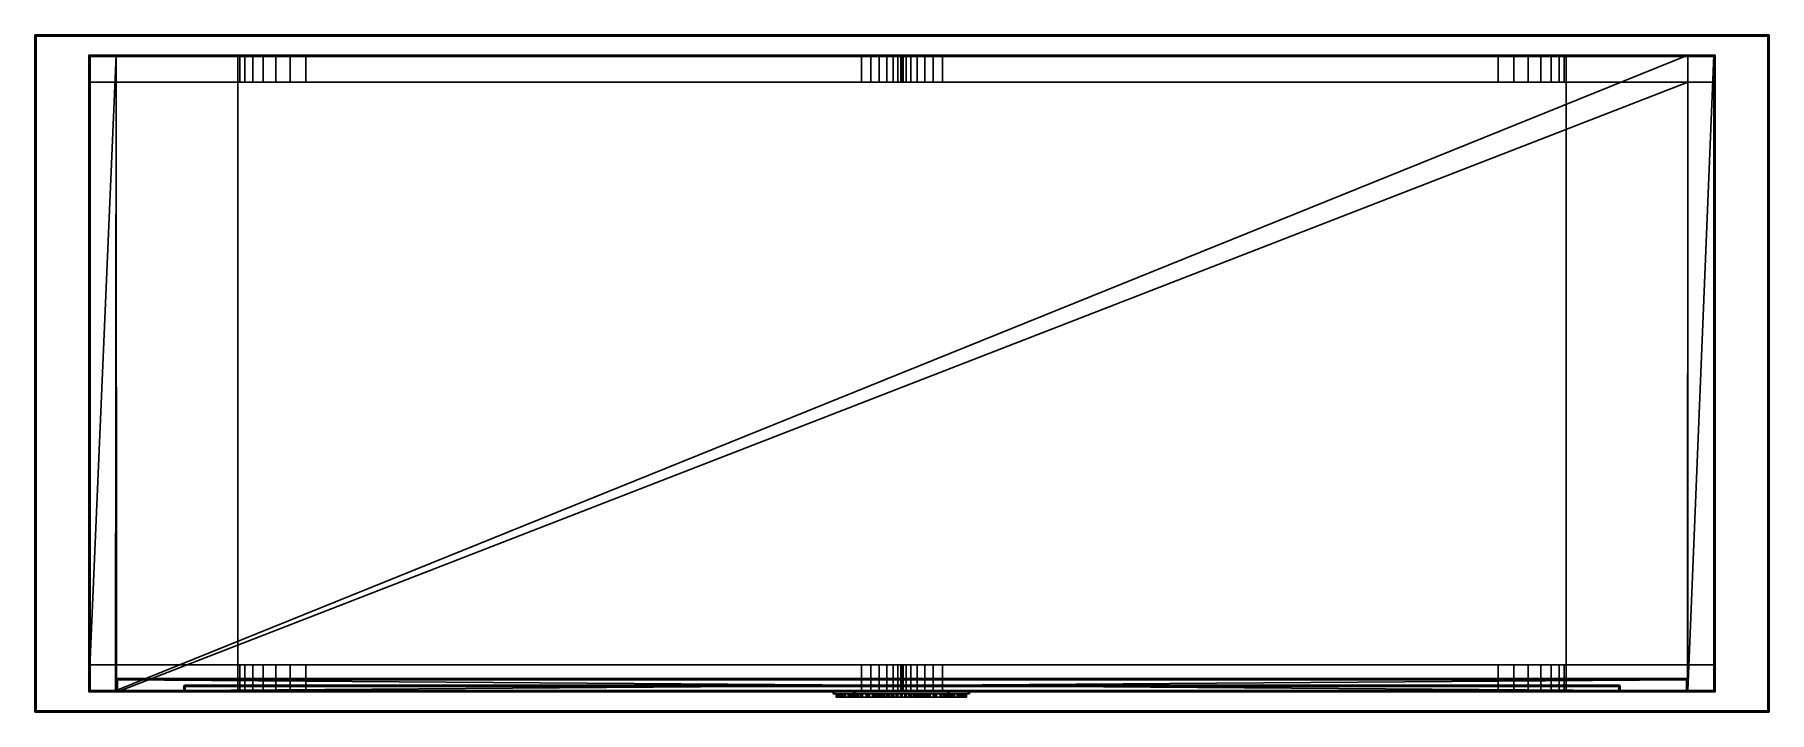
# Model space of a CAD drawing. Header units: millimetres. Extents: x -640 to 640, y -251 to 249.
import ezdxf

# ---------------------------------------------------------------- set-up
doc = ezdxf.new("R2010")
doc.units = ezdxf.units.MM
doc.header["$MEASUREMENT"] = 0
doc.layers.add('IKE140005-T1', color=255, linetype='Continuous')
doc.layers.add('IKE140005-T2', color=250, linetype='Continuous')

msp = doc.modelspace()

# ---------------------------------------------------------------- meshes
at = {"layer": 'IKE140005-T1'}
mesh = msp.add_polyface(dxfattribs=at)
corners = [(-600, 234, 202.8), (-600, 234, 2.8), (-600, 214, 2.8), (-600, 214, 202.8), (-600, 234, 2.8), (-600, -236, 2.8), (-600, -236, 202.8), (-600, 234, 202.8), (-600, 233, 1431.8), (-600, 233, 202.8), (-600, -235, 202.8), (-600, -235, 597.8), (-580, 234, 1431.8), (-580, 234, 202.8), (-599, 234, 202.8), (-599, 234, 1431.8), (-600, -235, 202.8), (-600, 233, 202.8), (-599.9, 233.6, 202.8), (-599.6, 233.9, 202.8), (-599, 234, 202.8), (-580, 234, 202.8), (-600, 233, 1431.8), (-599.9, 233.5, 1432.1), (-599.9, 233.6, 1431.8), (-599.9, 233.6, 202.8), (-600, 233, 202.8), (-600, 233, 1431.8), (-599.9, 233.6, 1431.8), (-580, 233.9, 1432.3), (-580, 234, 1431.8), (-599, 234, 1431.8), (-599, 233.9, 1432.3), (-600, 233, 1431.8), (-599.9, 233, 1432.3), (-599.9, 233.3, 1432.3), (-599.6, 233.5, 1432.6), (-599.9, 233.3, 1432.3), (-599.9, 233, 1432.3), (-599.6, 233, 1432.7), (-599, 233.6, 1432.7), (-599.6, 233.5, 1432.6), (-599.6, 233, 1432.7), (-599, 233, 1432.8), (-600, 233, 1431.8), (-599.9, 233.3, 1432.3), (-599.9, 233.5, 1432.1), (-599.6, 233.8, 1432.3), (-599.9, 233.5, 1432.1), (-599.9, 233.3, 1432.3), (-599.6, 233.5, 1432.6), (-599, 233.9, 1432.3), (-599.6, 233.8, 1432.3), (-599.6, 233.5, 1432.6), (-599, 233.6, 1432.7), (-599.6, 233.9, 1431.8), (-599.9, 233.6, 1431.8), (-599.9, 233.5, 1432.1), (-599.6, 233.8, 1432.3), (-599, 234, 1431.8), (-599.6, 233.9, 1431.8), (-599.6, 233.8, 1432.3), (-599, 233.9, 1432.3), (-599.6, 233.9, 202.8), (-599.9, 233.6, 202.8), (-599.9, 233.6, 1431.8), (-599.6, 233.9, 1431.8), (-599, 234, 202.8), (-599.6, 233.9, 202.8), (-599.6, 233.9, 1431.8), (-599, 234, 1431.8), (-580, 233.6, 1432.7), (-580, 233.9, 1432.3), (-599, 233.9, 1432.3), (-599, 233.6, 1432.7), (-580, 233, 1432.8), (-580, 233.6, 1432.7), (-599, 233.6, 1432.7), (-599, 233, 1432.8), (-640, 248, 1433.8), (-639.9, 248.3, 1433.3), (-639.9, 248, 1433.2), (-640, 248, 1461.8), (-639.9, 248.5, 1462.1), (-639.9, 248.6, 1461.8), (-639.6, 248.9, 1461.8), (-639, 249, 1461.8), (-639, 249, 1433.8), (-639.6, 248.9, 1433.8), (-640, 248, 1433.8), (-639.9, 248.6, 1433.8), (-639.9, 248.5, 1433.5), (-639.6, 248.8, 1433.3), (-639.9, 248.5, 1433.5), (-639.9, 248.6, 1433.8), (-639.6, 248.9, 1433.8), (-639, 248.9, 1433.2), (-639.6, 248.8, 1433.3), (-639.6, 248.9, 1433.8), (-639, 249, 1433.8), (-640, 248, 1433.8), (-639.9, 248.5, 1433.5), (-639.9, 248.3, 1433.3), (-639.6, 248.5, 1433), (-639.9, 248.3, 1433.3), (-639.9, 248.5, 1433.5), (-639.6, 248.8, 1433.3), (-639, 248.6, 1432.9), (-639.6, 248.5, 1433), (-639.6, 248.8, 1433.3), (-639, 248.9, 1433.2), (-639.6, 248, 1432.9), (-639.9, 248, 1433.2), (-639.9, 248.3, 1433.3), (-639.6, 248.5, 1433), (-639, 248, 1432.8), (-639.6, 248, 1432.9), (-639.6, 248.5, 1433), (-639, 248.6, 1432.9), (-640, 248, 1461.8), (-639.9, 248, 1462.3), (-639.9, 248.3, 1462.3), (-639.6, 248.5, 1462.6), (-639.9, 248.3, 1462.3), (-639.9, 248, 1462.3), (-639.6, 248, 1462.7), (-639, 248.6, 1462.7), (-639.6, 248.5, 1462.6), (-639.6, 248, 1462.7), (-639, 248, 1462.8), (-640, 248, 1461.8), (-639.9, 248.3, 1462.3), (-639.9, 248.5, 1462.1), (-639.6, 248.8, 1462.3), (-639.9, 248.5, 1462.1), (-639.9, 248.3, 1462.3), (-639.6, 248.5, 1462.6), (-639, 248.9, 1462.3), (-639.6, 248.8, 1462.3), (-639.6, 248.5, 1462.6), (-639, 248.6, 1462.7), (-639.6, 248.9, 1461.8), (-639.9, 248.6, 1461.8), (-639.9, 248.5, 1462.1), (-639.6, 248.8, 1462.3), (-639, 249, 1461.8), (-639.6, 248.9, 1461.8), (-639.6, 248.8, 1462.3), (-639, 248.9, 1462.3), (-639.9, 248.6, 1461.8), (-639.6, 248.9, 1461.8), (-639.6, 248.9, 1433.8), (-639.9, 248.6, 1433.8), (-640, 248, 1461.8), (-639.9, 248.6, 1461.8), (-639.9, 248.6, 1433.8), (-640, 248, 1433.8)]
mesh.append_faces([[corners[k] for k in face] for face in [(0, 1, 2, 3), (4, 5, 6, 7), (8, 9, 10, 11), (12, 13, 14, 15), (16, 17, 18, 19), (16, 19, 20, 21), (22, 23, 24, 24), (25, 26, 27, 28), (29, 30, 31, 32), (33, 34, 35, 35), (36, 37, 38, 39), (40, 41, 42, 43), (44, 45, 46, 46), (47, 48, 49, 50), (51, 52, 53, 54), (55, 56, 57, 58), (59, 60, 61, 62), (63, 64, 65, 66), (67, 68, 69, 70), (71, 72, 73, 74), (75, 76, 77, 78), (79, 80, 81, 81), (82, 83, 84, 84), (85, 86, 87, 88), (89, 90, 91, 91), (92, 93, 94, 95), (96, 97, 98, 99), (100, 101, 102, 102), (103, 104, 105, 106), (107, 108, 109, 110), (111, 112, 113, 114), (115, 116, 117, 118), (119, 120, 121, 121), (122, 123, 124, 125), (126, 127, 128, 129), (130, 131, 132, 132), (133, 134, 135, 136), (137, 138, 139, 140), (141, 142, 143, 144), (145, 146, 147, 148), (149, 150, 151, 152), (153, 154, 155, 156)]])
mesh = msp.add_polyface(dxfattribs=at)
corners = [(-600, -216, 202.8), (-600, -216, 2.8), (-600, -236, 2.8), (-600, -236, 202.8), (-579.6, -226.1, 596.8), (-579, -226, 596.8), (-579, -226, 203.8), (-579.6, -226.1, 203.8), (-579.6, -226.1, 203.8), (-579.5, -226.2, 203.2), (-579.8, -226.5, 203.2), (-579.9, -226.4, 203.8), (-579, -226.1, 203.2), (-579, -226.4, 202.9), (-579.3, -226.5, 202.9), (-579.5, -226.2, 203.2), (-579, -226, 203.8), (-579, -226.1, 203.2), (-579.5, -226.2, 203.2), (-579.6, -226.1, 203.8), (-579, -226.1, 597.3), (-579.6, -226.2, 597.3), (-579.6, -226.5, 597.6), (-579, -226.4, 597.7), (-579.6, -226.1, 596.8), (-579.9, -226.4, 596.8), (-579.9, -226.5, 597.1), (-579.6, -226.2, 597.3), (-579, -226, 596.8), (-579.6, -226.1, 596.8), (-579.6, -226.2, 597.3), (-579, -226.1, 597.3), (-579.9, -226.4, 596.8), (-579.6, -226.1, 596.8), (-579.6, -226.1, 203.8), (-579.9, -226.4, 203.8), (-600, 233, 1431.8), (-600, -235, 597.8), (-600, -235, 607.8), (-600, -235, 1402.8), (-600, -235, 1431.8), (-580, 234, 202.8), (-580, -235, 202.8), (-580.1, -235.6, 202.8), (-580.4, -235.9, 202.8), (-581, -236, 202.8), (-600, -235, 202.8), (-580, -235, 1432.8), (-580, 233, 1432.8), (-599, 233, 1432.8), (-599, -235, 1432.8), (-579.9, -235.6, 202.8), (-579.6, -235.9, 202.8), (-580, 214, 202.8), (-580, -235, 202.8), (-580, 214, 202.8), (-580, 214, 597.8), (-580, -235, 597.8), (-580, -235, 202.8), (-580, 214, 607.8), (-580, 214, 1002.8), (-580, -235, 1002.8), (-580, -235, 607.8), (-580, 214, 1012.8), (-580, 214, 1402.8), (-580, -235, 1402.8), (-580, -235, 1012.8), (-599.9, 233, 1432.3), (-600, 233, 1431.8), (-600, -235, 1431.8), (-599.9, -235, 1432.3), (-599.6, 233, 1432.7), (-599.9, 233, 1432.3), (-599.9, -235, 1432.3), (-599.6, -235, 1432.7), (-599, 233, 1432.8), (-599.6, 233, 1432.7), (-599.6, -235, 1432.7), (-599, -235, 1432.8), (-579.6, -226.1, 1001.8), (-579, -226, 1001.8), (-579, -226, 608.8), (-579.6, -226.1, 608.8), (-579.6, -226.1, 608.8), (-579.5, -226.2, 608.2), (-579.8, -226.5, 608.2), (-579.9, -226.4, 608.8), (-579, -226.1, 608.2), (-579, -226.4, 607.9), (-579.3, -226.5, 607.9), (-579.5, -226.2, 608.2), (-579, -226, 608.8), (-579, -226.1, 608.2), (-579.5, -226.2, 608.2), (-579.6, -226.1, 608.8), (-579.6, -226.1, 1001.8), (-579.9, -226.4, 1001.8), (-579.9, -226.5, 1002.1), (-579.6, -226.2, 1002.3), (-579, -226, 1001.8), (-579.6, -226.1, 1001.8), (-579.6, -226.2, 1002.3), (-579, -226.1, 1002.3), (-579.9, -226.4, 1001.8), (-579.6, -226.1, 1001.8), (-579.6, -226.1, 608.8), (-579.9, -226.4, 608.8), (-640, 248, 1433.8), (-640, -250, 1433.8), (-640, -250, 1461.8), (-640, 248, 1461.8), (-639.6, 248, 1432.9), (-639, 248, 1432.8), (-639, -250, 1432.8), (-639.6, -250, 1432.9), (-639.6, -250, 1462.7), (-639, -250, 1462.8), (-639, 248, 1462.8), (-639.6, 248, 1462.7), (-639.9, 248, 1433.2), (-639.6, 248, 1432.9), (-639.6, -250, 1432.9), (-639.9, -250, 1433.2), (-640, 248, 1433.8), (-639.9, 248, 1433.2), (-639.9, -250, 1433.2), (-640, -250, 1433.8), (-639.9, -250, 1462.3), (-639.6, -250, 1462.7), (-639.6, 248, 1462.7), (-639.9, 248, 1462.3), (-640, -250, 1461.8), (-639.9, -250, 1462.3), (-639.9, 248, 1462.3), (-640, 248, 1461.8), (-579.6, -226.1, 1402.8), (-579, -226, 1402.8), (-579, -226, 1009.8), (-579.6, -226.1, 1009.8), (-579.6, -226.1, 1009.8), (-579.5, -226.2, 1009.2), (-579.8, -226.5, 1009.2), (-579.9, -226.4, 1009.8), (-579, -226.1, 1009.2), (-579, -226.4, 1008.9), (-579.3, -226.5, 1008.9), (-579.5, -226.2, 1009.2), (-579, -226, 1009.8), (-579, -226.1, 1009.2), (-579.5, -226.2, 1009.2), (-579.6, -226.1, 1009.8), (-579, -226, 1402.8), (-579.6, -226.1, 1402.8), (-579.6, -226.2, 1403.3), (-579, -226.1, 1403.3), (-579.9, -226.4, 1402.8), (-579.6, -226.1, 1402.8), (-579.6, -226.1, 1009.8), (-579.9, -226.4, 1009.8)]
mesh.append_faces([[corners[k] for k in face] for face in [(0, 1, 2, 3), (4, 5, 6, 7), (8, 9, 10, 11), (12, 13, 14, 15), (16, 17, 18, 19), (20, 21, 22, 23), (24, 25, 26, 27), (28, 29, 30, 31), (32, 33, 34, 35), (36, 37, 38, 39), (36, 39, 40, 40), (41, 42, 43, 44), (41, 44, 45, 46), (47, 48, 49, 50), (51, 52, 53, 54), (55, 56, 57, 58), (59, 60, 61, 62), (63, 64, 65, 66), (67, 68, 69, 70), (71, 72, 73, 74), (75, 76, 77, 78), (79, 80, 81, 82), (83, 84, 85, 86), (87, 88, 89, 90), (91, 92, 93, 94), (95, 96, 97, 98), (99, 100, 101, 102), (103, 104, 105, 106), (107, 108, 109, 110), (111, 112, 113, 114), (115, 116, 117, 118), (119, 120, 121, 122), (123, 124, 125, 126), (127, 128, 129, 130), (131, 132, 133, 134), (135, 136, 137, 138), (139, 140, 141, 142), (143, 144, 145, 146), (147, 148, 149, 150), (151, 152, 153, 154), (155, 156, 157, 158)]])
mesh = msp.add_polyface(dxfattribs=at)
corners = [(11.2, 214, 109.4), (6.6, 214, 114), (6.6, 234, 114), (11.2, 234, 109.4), (3.1, 214, 119.6), (3.1, 234, 119.6), (0.8, 214, 125.9), (0.8, 234, 125.9), (0, 214, 132.8), (0, 234, 132.8), (529, -231.1, 253.2), (529, -231, 253.8), (-529, -231, 253.8), (-529, -231.1, 253.2), (529, -231.4, 252.9), (529, -231.1, 253.2), (-529, -231.1, 253.2), (-529, -231.4, 252.9), (529, -232, 252.8), (529, -231.4, 252.9), (-529, -231.4, 252.9), (-529, -232, 252.8), (6.6, -236, 114), (3.1, -236, 119.6), (3.1, -216, 119.6), (6.6, -216, 114), (0.8, -236, 125.9), (0.8, -216, 125.9), (0, -236, 132.8), (0, -216, 132.8), (579, -226, 1001.8), (579, -226, 608.8), (-579, -226, 608.8), (-579, -226, 1001.8), (-529, -231, 658.8), (529, -231, 658.8), (529, -231, 951.8), (-529, -231, 951.8), (579, -226.1, 1002.3), (579, -226, 1001.8), (-579, -226, 1001.8), (-579, -226.1, 1002.3), (-579, -226.1, 608.2), (-579, -226, 608.8), (579, -226, 608.8), (579, -226.1, 608.2), (529, -231.1, 658.2), (529, -231, 658.8), (-529, -231, 658.8), (-529, -231.1, 658.2), (579, -226.4, 1002.7), (579, -226.1, 1002.3), (-579, -226.1, 1002.3), (-579, -226.4, 1002.7), (579, -227, 1002.8), (579, -226.4, 1002.7), (-579, -226.4, 1002.7), (-579, -227, 1002.8), (-579, -226.4, 607.9), (-579, -226.1, 608.2), (579, -226.1, 608.2), (579, -226.4, 607.9), (-579, -227, 607.8), (-579, -226.4, 607.9), (579, -226.4, 607.9), (579, -227, 607.8), (529, -231.4, 657.9), (529, -231.1, 658.2), (-529, -231.1, 658.2), (-529, -231.4, 657.9), (529, -232, 657.8), (529, -231.4, 657.9), (-529, -231.4, 657.9), (-529, -232, 657.8), (-639, -250, 1432.8), (-639, 248, 1432.8), (639, 248, 1432.8), (639, -250, 1432.8), (-639, -250, 1462.8), (639, -250, 1462.8), (639, 248, 1462.8), (-639, 248, 1462.8), (639, 249, 1433.8), (-639, 249, 1433.8), (-639, 249, 1461.8), (639, 249, 1461.8), (639, 248.6, 1432.9), (639, 248, 1432.8), (-639, 248, 1432.8), (-639, 248.6, 1432.9), (-639, 248.6, 1462.7), (-639, 248, 1462.8), (639, 248, 1462.8), (639, 248.6, 1462.7), (639, 248.9, 1433.2), (639, 248.6, 1432.9), (-639, 248.6, 1432.9), (-639, 248.9, 1433.2), (639, 249, 1433.8), (639, 248.9, 1433.2), (-639, 248.9, 1433.2), (-639, 249, 1433.8), (-639, 248.9, 1462.3), (-639, 248.6, 1462.7), (639, 248.6, 1462.7), (639, 248.9, 1462.3), (-639, 249, 1461.8), (-639, 248.9, 1462.3), (639, 248.9, 1462.3), (639, 249, 1461.8), (579, -226, 1402.8), (579, -226, 1009.8), (-579, -226, 1009.8), (-579, -226, 1402.8), (-529, -231, 1059.8), (529, -231, 1059.8), (529, -231, 1352.8), (-529, -231, 1352.8), (579, -226.1, 1403.3), (579, -226, 1402.8), (-579, -226, 1402.8), (-579, -226.1, 1403.3), (-579, -226.1, 1009.2), (-579, -226, 1009.8), (579, -226, 1009.8), (579, -226.1, 1009.2), (529, -231.1, 1059.2), (529, -231, 1059.8), (-529, -231, 1059.8), (-529, -231.1, 1059.2), (579, -226.4, 1403.7), (579, -226.1, 1403.3), (-579, -226.1, 1403.3), (-579, -226.4, 1403.7), (579, -227, 1403.8), (579, -226.4, 1403.7), (-579, -226.4, 1403.7), (-579, -227, 1403.8), (-579, -226.4, 1008.9), (-579, -226.1, 1009.2), (579, -226.1, 1009.2), (579, -226.4, 1008.9), (-579, -227, 1008.8), (-579, -226.4, 1008.9), (579, -226.4, 1008.9), (579, -227, 1008.8), (529, -231.4, 1058.9), (529, -231.1, 1059.2), (-529, -231.1, 1059.2), (-529, -231.4, 1058.9), (529, -232, 1058.8), (529, -231.4, 1058.9), (-529, -231.4, 1058.9), (-529, -232, 1058.8)]
mesh.append_faces([[corners[k] for k in face] for face in [(0, 1, 2, 3), (1, 4, 5, 2), (4, 6, 7, 5), (6, 8, 9, 7), (10, 11, 12, 13), (14, 15, 16, 17), (18, 19, 20, 21), (22, 23, 24, 25), (23, 26, 27, 24), (26, 28, 29, 27), (30, 31, 32, 33), (34, 35, 36, 37), (38, 39, 40, 41), (42, 43, 44, 45), (46, 47, 48, 49), (50, 51, 52, 53), (54, 55, 56, 57), (58, 59, 60, 61), (62, 63, 64, 65), (66, 67, 68, 69), (70, 71, 72, 73), (74, 75, 76, 77), (78, 79, 80, 81), (82, 83, 84, 85), (86, 87, 88, 89), (90, 91, 92, 93), (94, 95, 96, 97), (98, 99, 100, 101), (102, 103, 104, 105), (106, 107, 108, 109), (110, 111, 112, 113), (114, 115, 116, 117), (118, 119, 120, 121), (122, 123, 124, 125), (126, 127, 128, 129), (130, 131, 132, 133), (134, 135, 136, 137), (138, 139, 140, 141), (142, 143, 144, 145), (146, 147, 148, 149), (150, 151, 152, 153)]])
mesh = msp.add_polyface(dxfattribs=at)
corners = [(579, -226, 203.8), (579.3, -226.1, 203.3), (579, -226.1, 203.2), (579.6, -226.1, 203.8), (579, -226, 203.8), (579, -226, 596.8), (579.6, -226.1, 596.8), (579, -226, 203.8), (579.6, -226.1, 203.8), (579.5, -226.1, 203.5), (579, -226, 203.8), (579.5, -226.1, 203.5), (579.3, -226.1, 203.3), (579, -226, 596.8), (579, -226.1, 597.3), (579.3, -226.1, 597.3), (579, -226, 596.8), (579.3, -226.1, 597.3), (579.5, -226.1, 597.1), (600, -236, 202.8), (600, -236, 2.8), (600, -216, 2.8), (600, -216, 202.8), (580, 234, 202.8), (580, -235, 202.8), (579.9, -235.6, 202.8), (579.6, -235.9, 202.8), (600, 233, 203.8), (600, 233, 1431.8), (600, -235, 1431.8), (600, -235, 1402.8), (600, -235, 607.8), (600, -235, 597.8), (600, -235, 203.8), (599, -236, 202.8), (580.1, -235.6, 202.8), (599, 234, 202.8), (580, 233, 1432.8), (580, -235, 1432.8), (599, -235, 1432.8), (599, 233, 1432.8), (580, 214, 597.8), (580, 214, 202.8), (580, -235, 202.8), (580, -235, 597.8), (580, 214, 1402.8), (580, 214, 1012.8), (580, -235, 1012.8), (580, -235, 1402.8), (580, 214, 1002.8), (580, 214, 607.8), (580, -235, 607.8), (580, -235, 1002.8), (599.9, -235, 1432.3), (600, -235, 1431.8), (600, 233, 1431.8), (599.9, 233, 1432.3), (599.9, 233.6, 203.2), (600, 233, 203.8), (600, -235, 203.8), (599.9, -235.6, 203.2), (599.6, -235, 1432.7), (599.9, -235, 1432.3), (599.9, 233, 1432.3), (599.6, 233, 1432.7), (599, -235, 1432.8), (599.6, -235, 1432.7), (599.6, 233, 1432.7), (599, 233, 1432.8), (579, -226, 608.8), (579.3, -226.1, 608.3), (579, -226.1, 608.2), (579, -226, 1001.8), (579.5, -226.1, 1002.1), (579.6, -226.1, 1001.8), (579.6, -226.1, 608.8), (579, -226, 608.8), (579, -226, 1001.8), (579.6, -226.1, 1001.8), (579, -226, 608.8), (579.6, -226.1, 608.8), (579.5, -226.1, 608.5), (579, -226, 608.8), (579.5, -226.1, 608.5), (579.3, -226.1, 608.3), (579, -226, 1001.8), (579, -226.1, 1002.3), (579.3, -226.1, 1002.3), (579, -226, 1001.8), (579.3, -226.1, 1002.3), (579.5, -226.1, 1002.1), (640, -250, 1433.8), (640, 248, 1433.8), (640, 248, 1461.8), (640, -250, 1461.8), (639.6, -250, 1432.9), (639, -250, 1432.8), (639, 248, 1432.8), (639.6, 248, 1432.9), (639.6, 248, 1462.7), (639, 248, 1462.8), (639, -250, 1462.8), (639.6, -250, 1462.7), (639.9, -250, 1433.2), (639.6, -250, 1432.9), (639.6, 248, 1432.9), (639.9, 248, 1433.2), (640, -250, 1433.8), (639.9, -250, 1433.2), (639.9, 248, 1433.2), (640, 248, 1433.8), (639.9, 248, 1462.3), (639.6, 248, 1462.7), (639.6, -250, 1462.7), (639.9, -250, 1462.3), (640, 248, 1461.8), (639.9, 248, 1462.3), (639.9, -250, 1462.3), (640, -250, 1461.8), (579, -226, 1009.8), (579.3, -226.1, 1009.3), (579, -226.1, 1009.2), (579, -226, 1402.8), (579.5, -226.1, 1403.1), (579.6, -226.1, 1402.8), (579.6, -226.1, 1009.8), (579, -226, 1009.8), (579, -226, 1402.8), (579.6, -226.1, 1402.8), (579, -226, 1009.8), (579.6, -226.1, 1009.8), (579.5, -226.1, 1009.5), (579, -226, 1009.8), (579.5, -226.1, 1009.5), (579.3, -226.1, 1009.3), (579, -226, 1402.8), (579, -226.1, 1403.3), (579.3, -226.1, 1403.3), (579, -226, 1402.8), (579.3, -226.1, 1403.3), (579.5, -226.1, 1403.1)]
mesh.append_faces([[corners[k] for k in face] for face in [(0, 1, 2, 2), (3, 4, 5, 6), (7, 8, 9, 9), (10, 11, 12, 12), (13, 14, 15, 15), (16, 17, 18, 18), (19, 20, 21, 22), (23, 24, 25, 26), (27, 28, 29, 30), (27, 30, 31, 32), (27, 32, 33, 33), (34, 35, 24, 36), (37, 38, 39, 40), (41, 42, 43, 44), (45, 46, 47, 48), (49, 50, 51, 52), (53, 54, 55, 56), (57, 58, 59, 60), (61, 62, 63, 64), (65, 66, 67, 68), (69, 70, 71, 71), (72, 73, 74, 74), (75, 76, 77, 78), (79, 80, 81, 81), (82, 83, 84, 84), (85, 86, 87, 87), (88, 89, 90, 90), (91, 92, 93, 94), (95, 96, 97, 98), (99, 100, 101, 102), (103, 104, 105, 106), (107, 108, 109, 110), (111, 112, 113, 114), (115, 116, 117, 118), (119, 120, 121, 121), (122, 123, 124, 124), (125, 126, 127, 128), (129, 130, 131, 131), (132, 133, 134, 134), (135, 136, 137, 137), (138, 139, 140, 140)]])
mesh = msp.add_polyface(dxfattribs=at)
corners = [(600, 214, 202.8), (600, 214, 2.8), (600, 234, 2.8), (600, 234, 202.8), (600, -236, 2.8), (600, 234, 2.8), (600, 234, 202.8), (600, -236, 202.8), (580, 234, 202.8), (580, 234, 1431.8), (599, 234, 1431.8), (599, 234, 202.8), (599, 234, 202.8), (580, -235, 202.8), (580, 234, 202.8), (599, 234, 1431.8), (599.5, 233.9, 1432.1), (599.6, 233.9, 1431.8), (599.9, 233.6, 1431.8), (600, 233, 1431.8), (600, 233, 203.8), (599.9, 233.6, 203.2), (599, 233.9, 1432.3), (599, 234, 1431.8), (580, 234, 1431.8), (580, 233.9, 1432.3), (599, 234, 1431.8), (599, 233.9, 1432.3), (599.3, 233.9, 1432.3), (599.5, 233.6, 1432.6), (599.3, 233.9, 1432.3), (599, 233.9, 1432.3), (599, 233.6, 1432.7), (599.6, 233, 1432.7), (599.5, 233.6, 1432.6), (599, 233.6, 1432.7), (599, 233, 1432.8), (599, 234, 1431.8), (599.3, 233.9, 1432.3), (599.5, 233.9, 1432.1), (599.8, 233.6, 1432.3), (599.5, 233.9, 1432.1), (599.3, 233.9, 1432.3), (599.5, 233.6, 1432.6), (599.9, 233, 1432.3), (599.8, 233.6, 1432.3), (599.5, 233.6, 1432.6), (599.6, 233, 1432.7), (599.9, 233.6, 1431.8), (599.6, 233.9, 1431.8), (599.5, 233.9, 1432.1), (599.8, 233.6, 1432.3), (600, 233, 1431.8), (599.9, 233.6, 1431.8), (599.8, 233.6, 1432.3), (599.9, 233, 1432.3), (599.6, 233.9, 1431.8), (599.9, 233.6, 1431.8), (599.9, 233.6, 203.2), (599.6, 233.9, 202.9), (599, 234, 1431.8), (599.6, 233.9, 1431.8), (599.6, 233.9, 202.9), (599, 234, 202.8), (599.6, 233.9, 202.9), (599.9, 233.6, 203.2), (599.9, -235.6, 203.2), (599.6, -235.9, 202.9), (599, 234, 202.8), (599.6, 233.9, 202.9), (599.6, -235.9, 202.9), (599, -236, 202.8), (599, 233.6, 1432.7), (599, 233.9, 1432.3), (580, 233.9, 1432.3), (580, 233.6, 1432.7), (599, 233, 1432.8), (599, 233.6, 1432.7), (580, 233.6, 1432.7), (580, 233, 1432.8), (639, 248, 1432.8), (639.5, 248.3, 1432.9), (639.6, 248, 1432.9), (639, 249, 1461.8), (639.5, 248.9, 1462.1), (639.6, 248.9, 1461.8), (639.9, 248.6, 1461.8), (640, 248, 1461.8), (640, 248, 1433.8), (639.9, 248.6, 1433.8), (639, 248, 1432.8), (639, 248.6, 1432.9), (639.3, 248.5, 1432.9), (639.5, 248.8, 1433.2), (639.3, 248.5, 1432.9), (639, 248.6, 1432.9), (639, 248.9, 1433.2), (639.6, 248.9, 1433.8), (639.5, 248.8, 1433.2), (639, 248.9, 1433.2), (639, 249, 1433.8), (639, 248, 1432.8), (639.3, 248.5, 1432.9), (639.5, 248.3, 1432.9), (639.8, 248.5, 1433.2), (639.5, 248.3, 1432.9), (639.3, 248.5, 1432.9), (639.5, 248.8, 1433.2), (639.9, 248.6, 1433.8), (639.8, 248.5, 1433.2), (639.5, 248.8, 1433.2), (639.6, 248.9, 1433.8), (639.9, 248, 1433.2), (639.6, 248, 1432.9), (639.5, 248.3, 1432.9), (639.8, 248.5, 1433.2), (640, 248, 1433.8), (639.9, 248, 1433.2), (639.8, 248.5, 1433.2), (639.9, 248.6, 1433.8), (639, 249, 1461.8), (639, 248.9, 1462.3), (639.3, 248.9, 1462.3), (639.5, 248.6, 1462.6), (639.3, 248.9, 1462.3), (639, 248.9, 1462.3), (639, 248.6, 1462.7), (639.6, 248, 1462.7), (639.5, 248.6, 1462.6), (639, 248.6, 1462.7), (639, 248, 1462.8), (639, 249, 1461.8), (639.3, 248.9, 1462.3), (639.5, 248.9, 1462.1), (639.8, 248.6, 1462.3), (639.5, 248.9, 1462.1), (639.3, 248.9, 1462.3), (639.5, 248.6, 1462.6), (639.9, 248, 1462.3), (639.8, 248.6, 1462.3), (639.5, 248.6, 1462.6), (639.6, 248, 1462.7), (639.9, 248.6, 1461.8), (639.6, 248.9, 1461.8), (639.5, 248.9, 1462.1), (639.8, 248.6, 1462.3), (640, 248, 1461.8), (639.9, 248.6, 1461.8), (639.8, 248.6, 1462.3), (639.9, 248, 1462.3), (639.6, 248.9, 1461.8), (639.9, 248.6, 1461.8), (639.9, 248.6, 1433.8), (639.6, 248.9, 1433.8), (639, 249, 1461.8), (639.6, 248.9, 1461.8), (639.6, 248.9, 1433.8), (639, 249, 1433.8)]
mesh.append_faces([[corners[k] for k in face] for face in [(0, 1, 2, 3), (4, 5, 6, 7), (8, 9, 10, 11), (12, 13, 14, 14), (15, 16, 17, 17), (18, 19, 20, 21), (22, 23, 24, 25), (26, 27, 28, 28), (29, 30, 31, 32), (33, 34, 35, 36), (37, 38, 39, 39), (40, 41, 42, 43), (44, 45, 46, 47), (48, 49, 50, 51), (52, 53, 54, 55), (56, 57, 58, 59), (60, 61, 62, 63), (64, 65, 66, 67), (68, 69, 70, 71), (72, 73, 74, 75), (76, 77, 78, 79), (80, 81, 82, 82), (83, 84, 85, 85), (86, 87, 88, 89), (90, 91, 92, 92), (93, 94, 95, 96), (97, 98, 99, 100), (101, 102, 103, 103), (104, 105, 106, 107), (108, 109, 110, 111), (112, 113, 114, 115), (116, 117, 118, 119), (120, 121, 122, 122), (123, 124, 125, 126), (127, 128, 129, 130), (131, 132, 133, 133), (134, 135, 136, 137), (138, 139, 140, 141), (142, 143, 144, 145), (146, 147, 148, 149), (150, 151, 152, 153), (154, 155, 156, 157)]])
mesh = msp.add_polyface(dxfattribs=at)
corners = [(-600, -216, 2.8), (-490, -216, 2.8), (-490, -236, 2.8), (-600, -236, 2.8), (-600, -216, 202.8), (-490, -216, 52.8), (-490, -216, 2.8), (-600, -216, 2.8), (-529.6, -231.1, 253.8), (-529, -231, 253.8), (-529, -231, 546.8), (-529.6, -231.1, 546.8), (-530, -232, 546.8), (-529.9, -231.4, 546.8), (-529.9, -231.5, 547.1), (-529.6, -231.2, 547.3), (-529.9, -231.5, 547.1), (-529.9, -231.4, 546.8), (-529.6, -231.1, 546.8), (-529, -231.1, 547.3), (-529.6, -231.2, 547.3), (-529.6, -231.1, 546.8), (-529, -231, 546.8), (-529.6, -231.5, 547.6), (-529.9, -231.7, 547.3), (-529.9, -231.5, 547.1), (-529.6, -231.2, 547.3), (-529, -231.4, 547.7), (-529.6, -231.5, 547.6), (-529.6, -231.2, 547.3), (-529, -231.1, 547.3), (-529.6, -231.1, 253.8), (-529.5, -231.2, 253.2), (-529, -231.1, 253.2), (-529, -231, 253.8), (-529, -232, 252.8), (-529.3, -231.5, 252.9), (-529.5, -231.7, 252.9), (-529.8, -231.5, 253.2), (-529.5, -231.7, 252.9), (-529.3, -231.5, 252.9), (-529.5, -231.2, 253.2), (-529.9, -231.4, 253.8), (-529.8, -231.5, 253.2), (-529.5, -231.2, 253.2), (-529.6, -231.1, 253.8), (-529.9, -231.4, 253.8), (-529.6, -231.1, 253.8), (-529.6, -231.1, 546.8), (-529.9, -231.4, 546.8), (-530, -232, 253.8), (-529.9, -231.4, 253.8), (-529.9, -231.4, 546.8), (-530, -232, 546.8), (-600, 234, 2.8), (-490, 234, 2.8), (-490, 214, 2.8), (-600, 214, 2.8), (-600, 234, 202.8), (-490, 234, 52.8), (-490, 234, 2.8), (-600, 234, 2.8), (-600, 214, 202.8), (-600, 214, 2.8), (-490, 214, 2.8), (-490, 214, 52.8), (-600, -236, 2.8), (-600, 234, 2.8), (-490, 234, 2.8), (-490, -236, 2.8), (-600, -236, 202.8), (-490, -236, 202.8), (-490, 234, 202.8), (-600, 234, 202.8), (-490, 234, 2.8), (-600, 234, 2.8), (-600, 234, 202.8), (-490, 234, 202.8), (-529.6, -231.1, 658.8), (-529, -231, 658.8), (-529, -231, 951.8), (-529.6, -231.1, 951.8), (-530, -232, 951.8), (-529.9, -231.4, 951.8), (-529.9, -231.5, 952.1), (-529.6, -231.2, 952.3), (-529.9, -231.5, 952.1), (-529.9, -231.4, 951.8), (-529.6, -231.1, 951.8), (-529, -231.1, 952.3), (-529.6, -231.2, 952.3), (-529.6, -231.1, 951.8), (-529, -231, 951.8), (-529.6, -231.5, 952.6), (-529.9, -231.7, 952.3), (-529.9, -231.5, 952.1), (-529.6, -231.2, 952.3), (-529, -231.4, 952.7), (-529.6, -231.5, 952.6), (-529.6, -231.2, 952.3), (-529, -231.1, 952.3), (-529, -232, 657.8), (-529.3, -231.5, 657.9), (-529.5, -231.7, 657.9), (-529.8, -231.5, 658.2), (-529.5, -231.7, 657.9), (-529.3, -231.5, 657.9), (-529.5, -231.2, 658.2), (-529.9, -231.4, 658.8), (-529.8, -231.5, 658.2), (-529.5, -231.2, 658.2), (-529.6, -231.1, 658.8), (-529.9, -231.4, 658.8), (-529.6, -231.1, 658.8), (-529.6, -231.1, 951.8), (-529.9, -231.4, 951.8), (-530, -232, 658.8), (-529.9, -231.4, 658.8), (-529.9, -231.4, 951.8), (-530, -232, 951.8), (-529.6, -231.1, 1059.8), (-529, -231, 1059.8), (-529, -231, 1352.8), (-529.6, -231.1, 1352.8), (-530, -232, 1352.8), (-529.9, -231.4, 1352.8), (-529.9, -231.5, 1353.1), (-529.6, -231.2, 1353.3), (-529.9, -231.5, 1353.1), (-529.9, -231.4, 1352.8), (-529.6, -231.1, 1352.8), (-529, -231.1, 1353.3), (-529.6, -231.2, 1353.3), (-529.6, -231.1, 1352.8), (-529, -231, 1352.8), (-529.6, -231.5, 1353.6), (-529.9, -231.7, 1353.3), (-529.9, -231.5, 1353.1), (-529.6, -231.2, 1353.3), (-529, -231.4, 1353.7), (-529.6, -231.5, 1353.6), (-529.6, -231.2, 1353.3), (-529, -231.1, 1353.3), (-529, -232, 1058.8), (-529.3, -231.5, 1058.9), (-529.5, -231.7, 1058.9), (-529.8, -231.5, 1059.2), (-529.5, -231.7, 1058.9), (-529.3, -231.5, 1058.9), (-529.5, -231.2, 1059.2), (-529.9, -231.4, 1059.8), (-529.8, -231.5, 1059.2), (-529.5, -231.2, 1059.2), (-529.6, -231.1, 1059.8), (-529.9, -231.4, 1059.8), (-529.6, -231.1, 1059.8), (-529.6, -231.1, 1352.8), (-529.9, -231.4, 1352.8), (-530, -232, 1059.8), (-529.9, -231.4, 1059.8), (-529.9, -231.4, 1352.8), (-530, -232, 1352.8)]
mesh.append_faces([[corners[k] for k in face] for face in [(0, 1, 2, 3), (4, 5, 6, 7), (8, 9, 10, 11), (12, 13, 14, 14), (15, 16, 17, 18), (19, 20, 21, 22), (23, 24, 25, 26), (27, 28, 29, 30), (31, 32, 33, 34), (35, 36, 37, 37), (38, 39, 40, 41), (42, 43, 44, 45), (46, 47, 48, 49), (50, 51, 52, 53), (54, 55, 56, 57), (58, 59, 60, 61), (62, 63, 64, 65), (66, 67, 68, 69), (70, 71, 72, 73), (74, 75, 76, 77), (78, 79, 80, 81), (82, 83, 84, 84), (85, 86, 87, 88), (89, 90, 91, 92), (93, 94, 95, 96), (97, 98, 99, 100), (101, 102, 103, 103), (104, 105, 106, 107), (108, 109, 110, 111), (112, 113, 114, 115), (116, 117, 118, 119), (120, 121, 122, 123), (124, 125, 126, 126), (127, 128, 129, 130), (131, 132, 133, 134), (135, 136, 137, 138), (139, 140, 141, 142), (143, 144, 145, 145), (146, 147, 148, 149), (150, 151, 152, 153), (154, 155, 156, 157), (158, 159, 160, 161)]])
mesh = msp.add_polyface(dxfattribs=at)
corners = [(-490, -216, 2.8), (-490, -216, 52.8), (-490, -236, 52.8), (-490, -236, 2.8), (-490, -216, 52.8), (-488.7, -216, 64.2), (-488.7, -236, 64.2), (-490, -236, 52.8), (-484.9, -216, 74.8), (-484.9, -236, 74.8), (-479, -216, 84.1), (-479, -236, 84.1), (-471.3, -216, 91.8), (-471.3, -236, 91.8), (-462, -216, 97.7), (-462, -236, 97.7), (-451.5, -216, 101.5), (-451.5, -236, 101.5), (-600, -216, 202.8), (-484.9, -216, 74.8), (-488.7, -216, 64.2), (-490, -216, 52.8), (-471.3, -216, 91.8), (-479, -216, 84.1), (-462, -216, 97.7), (-451.5, -216, 101.5), (-600, -236, 202.8), (-490, -236, 52.8), (-488.7, -236, 64.2), (-484.9, -236, 74.8), (-479, -236, 84.1), (-471.3, -236, 91.8), (-462, -236, 97.7), (-451.5, -236, 101.5), (-490, 214, 192.8), (-490, -216, 192.8), (-490, -216, 202.8), (-490, 214, 202.8), (-529.6, -232, 547.7), (-529, -232, 547.8), (-529, -235, 547.8), (-529.3, -235, 547.5), (-529, -232, 252.8), (-529, -231.4, 252.9), (-529.3, -231.5, 252.9), (-529.5, -231.2, 253.2), (-529.3, -231.5, 252.9), (-529, -231.4, 252.9), (-529, -231.1, 253.2), (-529, -232, 252.8), (-529.6, -232, 252.9), (-529.3, -235, 253.1), (-529, -235, 252.8), (-490, 234, 2.8), (-490, 234, 52.8), (-490, 214, 52.8), (-490, 214, 2.8), (-490, 234, 52.8), (-488.7, 234, 64.2), (-488.7, 214, 64.2), (-490, 214, 52.8), (-484.9, 234, 74.8), (-484.9, 214, 74.8), (-479, 234, 84.1), (-479, 214, 84.1), (-471.3, 234, 91.8), (-471.3, 214, 91.8), (-462, 234, 97.7), (-462, 214, 97.7), (-600, 234, 202.8), (-484.9, 234, 74.8), (-488.7, 234, 64.2), (-490, 234, 52.8), (-471.3, 234, 91.8), (-479, 234, 84.1), (-462, 234, 97.7), (-451.5, 234, 101.5), (-600, 214, 202.8), (-490, 214, 52.8), (-488.7, 214, 64.2), (-484.9, 214, 74.8), (-479, 214, 84.1), (-471.3, 214, 91.8), (-462, 214, 97.7), (-451.5, 214, 101.5), (-490, -236, 2.8), (-490, 234, 2.8), (-490, 234, 202.8), (-490, -236, 202.8), (-529.6, -232, 952.7), (-529, -232, 952.8), (-529, -235, 952.8), (-529.3, -235, 952.5), (-529, -232, 657.8), (-529, -231.4, 657.9), (-529.3, -231.5, 657.9), (-529.5, -231.2, 658.2), (-529.3, -231.5, 657.9), (-529, -231.4, 657.9), (-529, -231.1, 658.2), (-529.6, -231.1, 658.8), (-529.5, -231.2, 658.2), (-529, -231.1, 658.2), (-529, -231, 658.8), (-529, -232, 657.8), (-529.6, -232, 657.9), (-529.3, -235, 658.1), (-529, -235, 657.8), (-529.6, -232, 1353.7), (-529, -232, 1353.8), (-529, -235, 1353.8), (-529.3, -235, 1353.4), (-529, -232, 1058.8), (-529, -231.4, 1058.9), (-529.3, -231.5, 1058.9), (-529.5, -231.2, 1059.2), (-529.3, -231.5, 1058.9), (-529, -231.4, 1058.9), (-529, -231.1, 1059.2), (-529.6, -231.1, 1059.8), (-529.5, -231.2, 1059.2), (-529, -231.1, 1059.2), (-529, -231, 1059.8), (-529, -232, 1058.8), (-529.6, -232, 1058.9), (-529.3, -235, 1059.1), (-529, -235, 1058.8)]
mesh.append_faces([[corners[k] for k in face] for face in [(0, 1, 2, 3), (4, 5, 6, 7), (5, 8, 9, 6), (8, 10, 11, 9), (10, 12, 13, 11), (12, 14, 15, 13), (14, 16, 17, 15), (18, 19, 20, 21), (18, 22, 23, 19), (24, 22, 18, 25), (26, 27, 28, 29), (26, 29, 30, 31), (32, 33, 26, 31), (34, 35, 36, 37), (38, 39, 40, 41), (42, 43, 44, 44), (45, 46, 47, 48), (49, 50, 51, 52), (53, 54, 55, 56), (57, 58, 59, 60), (58, 61, 62, 59), (61, 63, 64, 62), (63, 65, 66, 64), (65, 67, 68, 66), (69, 70, 71, 72), (69, 73, 74, 70), (75, 73, 69, 76), (77, 78, 79, 80), (77, 80, 81, 82), (83, 84, 77, 82), (85, 86, 87, 88), (89, 90, 91, 92), (93, 94, 95, 95), (96, 97, 98, 99), (100, 101, 102, 103), (104, 105, 106, 107), (108, 109, 110, 111), (112, 113, 114, 114), (115, 116, 117, 118), (119, 120, 121, 122), (123, 124, 125, 126)]])
mesh = msp.add_polyface(dxfattribs=at)
corners = [(0, -216, 202.8), (-600, -216, 202.8), (-600, -236, 202.8), (0, -236, 202.8), (-451.5, -216, 101.5), (-440, -216, 102.8), (-440, -236, 102.8), (-451.5, -236, 101.5), (-440, -216, 102.8), (-30, -216, 102.8), (-30, -236, 102.8), (-440, -236, 102.8), (-30, -216, 102.8), (-23.1, -216, 103.6), (-23.1, -236, 103.6), (-30, -236, 102.8), (-16.8, -216, 105.8), (-16.8, -236, 105.8), (0, -216, 132.8), (-0.8, -216, 125.9), (-600, -216, 202.8), (0, -216, 202.8), (-3.1, -216, 119.6), (-6.6, -216, 114), (-11.2, -216, 109.4), (-16.8, -216, 105.8), (-23.1, -216, 103.6), (-30, -216, 102.8), (-440, -216, 102.8), (-451.5, -216, 101.5), (0, -236, 132.8), (0, -236, 202.8), (-600, -236, 202.8), (-0.8, -236, 125.9), (-3.1, -236, 119.6), (-6.6, -236, 114), (-11.2, -236, 109.4), (-16.8, -236, 105.8), (-23.1, -236, 103.6), (-30, -236, 102.8), (-440, -236, 102.8), (-451.5, -236, 101.5), (-579, -227, 202.8), (530, -235, 202.8), (-530, -235, 202.8), (-579, -235, 202.8), (579, -227, 597.8), (-579, -227, 597.8), (-579, -235, 597.8), (-530, -235, 597.8), (0, 234, 202.8), (-600, 234, 202.8), (-600, 214, 202.8), (0, 214, 202.8), (-462, 234, 97.7), (-451.5, 234, 101.5), (-451.5, 214, 101.5), (-462, 214, 97.7), (-440, 234, 102.8), (-440, 214, 102.8), (-440, 234, 102.8), (-30, 234, 102.8), (-30, 214, 102.8), (-440, 214, 102.8), (-30, 234, 102.8), (-23.1, 234, 103.6), (-23.1, 214, 103.6), (-30, 214, 102.8), (-16.8, 234, 105.8), (-16.8, 214, 105.8), (0, 234, 132.8), (-0.8, 234, 125.9), (-600, 234, 202.8), (0, 234, 202.8), (-3.1, 234, 119.6), (-6.6, 234, 114), (-11.2, 234, 109.4), (-16.8, 234, 105.8), (-23.1, 234, 103.6), (-30, 234, 102.8), (-440, 234, 102.8), (-451.5, 234, 101.5), (0, 214, 132.8), (0, 214, 202.8), (-600, 214, 202.8), (-0.8, 214, 125.9), (-3.1, 214, 119.6), (-6.6, 214, 114), (-11.2, 214, 109.4), (-16.8, 214, 105.8), (-23.1, 214, 103.6), (-30, 214, 102.8), (-440, 214, 102.8), (-451.5, 214, 101.5), (579, -236, 202.8), (-579, -236, 202.8), (-579.6, -235.9, 202.8), (-579.9, -235.6, 202.8), (-580, -235, 202.8), (580, 234, 202.8), (-580, 234, 202.8), (-579, -236, 202.8), (580, 214, 202.8), (-580, 214, 202.8), (-579.6, -235.9, 202.8), (-579, -227, 607.8), (530, -235, 607.8), (-530, -235, 607.8), (-579, -235, 607.8), (579, -227, 1002.8), (-579, -227, 1002.8), (-579, -235, 1002.8), (-530, -235, 1002.8), (-579, -227, 1008.8), (530, -235, 1008.8), (-530, -235, 1008.8), (-579, -235, 1008.8), (579, -227, 1403.8), (-579, -227, 1403.8), (-579, -235, 1403.8), (-530, -235, 1403.8)]
mesh.append_faces([[corners[k] for k in face] for face in [(0, 1, 2, 3), (4, 5, 6, 7), (8, 9, 10, 11), (12, 13, 14, 15), (13, 16, 17, 14), (18, 19, 20, 21), (22, 23, 20, 19), (24, 25, 20, 23), (26, 27, 20, 25), (28, 29, 20, 27), (30, 31, 32, 33), (34, 33, 32, 35), (36, 35, 32, 37), (38, 37, 32, 39), (40, 39, 32, 41), (42, 43, 44, 45), (46, 47, 48, 49), (50, 51, 52, 53), (54, 55, 56, 57), (55, 58, 59, 56), (60, 61, 62, 63), (64, 65, 66, 67), (65, 68, 69, 66), (70, 71, 72, 73), (74, 75, 72, 71), (76, 77, 72, 75), (78, 79, 72, 77), (80, 81, 72, 79), (82, 83, 84, 85), (86, 85, 84, 87), (88, 87, 84, 89), (90, 89, 84, 91), (92, 91, 84, 93), (94, 95, 96, 97), (94, 97, 98, 98), (99, 98, 100, 100), (101, 102, 103, 104), (105, 106, 107, 108), (109, 110, 111, 112), (113, 114, 115, 116), (117, 118, 119, 120)]])
mesh = msp.add_polyface(dxfattribs=at)
corners = [(0, -216, 132.8), (0, -216, 202.8), (0, -236, 202.8), (0, -236, 132.8), (-16.8, -216, 105.8), (-11.2, -216, 109.4), (-11.2, -236, 109.4), (-16.8, -236, 105.8), (-6.6, -216, 114), (-6.6, -236, 114), (-3.1, -216, 119.6), (-3.1, -236, 119.6), (-0.8, -216, 125.9), (-0.8, -236, 125.9), (0, -216, 132.8), (0, -236, 132.8), (-490, -216, 192.8), (-490, 214, 192.8), (490, 214, 192.8), (490, -216, 192.8), (-490, -216, 202.8), (490, -216, 202.8), (490, 214, 202.8), (-490, 214, 202.8), (-490, -216, 192.8), (490, -216, 192.8), (490, -216, 202.8), (-490, -216, 202.8), (490, 214, 192.8), (-490, 214, 192.8), (-490, 214, 202.8), (490, 214, 202.8), (0, 214, 132.8), (0, 214, 202.8), (0, 234, 202.8), (0, 234, 132.8), (579, -226, 596.8), (579, -226, 203.8), (-579, -226, 203.8), (-579, -226, 596.8), (-529, -231, 253.8), (529, -231, 253.8), (529, -231, 546.8), (-529, -231, 546.8), (579, -226.1, 597.3), (579, -226, 596.8), (-579, -226, 596.8), (-579, -226.1, 597.3), (-579, -226.1, 203.2), (-579, -226, 203.8), (579, -226, 203.8), (579, -226.1, 203.2), (-529, -231.1, 547.3), (-529, -231, 546.8), (529, -231, 546.8), (529, -231.1, 547.3), (579, -226.4, 597.7), (579, -226.1, 597.3), (-579, -226.1, 597.3), (-579, -226.4, 597.7), (579, -227, 597.8), (579, -226.4, 597.7), (-579, -226.4, 597.7), (-579, -227, 597.8), (-579, -226.4, 202.9), (-579, -226.1, 203.2), (579, -226.1, 203.2), (579, -226.4, 202.9), (-579, -227, 202.8), (-579, -226.4, 202.9), (579, -226.4, 202.9), (579, -227, 202.8), (0, 234, 132.8), (0, 234, 202.8), (0, 214, 202.8), (0, 214, 132.8), (-16.8, 234, 105.8), (-11.2, 234, 109.4), (-11.2, 214, 109.4), (-16.8, 214, 105.8), (-6.6, 234, 114), (-6.6, 214, 114), (-3.1, 234, 119.6), (-3.1, 214, 119.6), (-0.8, 234, 125.9), (-0.8, 214, 125.9), (0, 234, 132.8), (0, 214, 132.8), (0, -236, 132.8), (0, -236, 202.8), (0, -216, 202.8), (0, -216, 132.8), (-580, 234, 202.8), (-580, 234, 1431.8), (580, 234, 1431.8), (580, 234, 202.8), (580, -235, 1432.8), (580, 233, 1432.8), (-580, 233, 1432.8), (-580, -235, 1432.8), (-580, 214, 597.8), (-580, 214, 202.8), (580, 214, 202.8), (580, 214, 597.8), (580, 214, 1002.8), (-580, 214, 1002.8), (-580, 214, 607.8), (580, 214, 607.8), (-580, 214, 1012.8), (580, 214, 1012.8), (580, 214, 1402.8), (-580, 214, 1402.8), (-580, 214, 597.8), (580, 214, 597.8), (580, -235, 597.8), (-580, -235, 597.8), (580, 214, 607.8), (-580, 214, 607.8), (-580, -235, 607.8), (580, -235, 607.8), (-580, 214, 1402.8), (580, 214, 1402.8), (580, -235, 1402.8), (-580, -235, 1402.8), (-580, 214, 1002.8), (580, 214, 1002.8), (580, -235, 1002.8), (-580, -235, 1002.8), (580, 214, 1012.8), (-580, 214, 1012.8), (-580, -235, 1012.8), (580, -235, 1012.8), (580, 233.9, 1432.3), (580, 234, 1431.8), (-580, 234, 1431.8), (-580, 233.9, 1432.3), (580, 233.6, 1432.7), (580, 233.9, 1432.3), (-580, 233.9, 1432.3), (-580, 233.6, 1432.7), (580, 233, 1432.8), (580, 233.6, 1432.7), (-580, 233.6, 1432.7), (-580, 233, 1432.8), (-529, -231.1, 952.3), (-529, -231, 951.8), (529, -231, 951.8), (529, -231.1, 952.3), (-529, -231.1, 1353.3), (-529, -231, 1352.8), (529, -231, 1352.8), (529, -231.1, 1353.3)]
mesh.append_faces([[corners[k] for k in face] for face in [(0, 1, 2, 3), (4, 5, 6, 7), (5, 8, 9, 6), (8, 10, 11, 9), (10, 12, 13, 11), (12, 14, 15, 13), (16, 17, 18, 19), (20, 21, 22, 23), (24, 25, 26, 27), (28, 29, 30, 31), (32, 33, 34, 35), (36, 37, 38, 39), (40, 41, 42, 43), (44, 45, 46, 47), (48, 49, 50, 51), (52, 53, 54, 55), (56, 57, 58, 59), (60, 61, 62, 63), (64, 65, 66, 67), (68, 69, 70, 71), (72, 73, 74, 75), (76, 77, 78, 79), (77, 80, 81, 78), (80, 82, 83, 81), (82, 84, 85, 83), (84, 86, 87, 85), (88, 89, 90, 91), (92, 93, 94, 95), (96, 97, 98, 99), (100, 101, 102, 103), (104, 105, 106, 107), (108, 109, 110, 111), (112, 113, 114, 115), (116, 117, 118, 119), (120, 121, 122, 123), (124, 125, 126, 127), (128, 129, 130, 131), (132, 133, 134, 135), (136, 137, 138, 139), (140, 141, 142, 143), (144, 145, 146, 147), (148, 149, 150, 151)]])
mesh = msp.add_polyface(dxfattribs=at)
corners = [(0, 214, 202.8), (600, 214, 202.8), (600, 234, 202.8), (0, 234, 202.8), (451.5, 214, 101.5), (440, 214, 102.8), (440, 234, 102.8), (451.5, 234, 101.5), (440, 214, 102.8), (30, 214, 102.8), (30, 234, 102.8), (440, 234, 102.8), (30, 214, 102.8), (23.1, 214, 103.6), (23.1, 234, 103.6), (30, 234, 102.8), (16.8, 214, 105.8), (16.8, 234, 105.8), (11.2, 214, 109.4), (11.2, 234, 109.4), (0, 234, 202.8), (600, 234, 202.8), (0.8, 234, 125.9), (0, 234, 132.8), (6.6, 234, 114), (3.1, 234, 119.6), (16.8, 234, 105.8), (11.2, 234, 109.4), (30, 234, 102.8), (23.1, 234, 103.6), (451.5, 234, 101.5), (440, 234, 102.8), (0.8, 214, 125.9), (600, 214, 202.8), (0, 214, 202.8), (0, 214, 132.8), (6.6, 214, 114), (3.1, 214, 119.6), (16.8, 214, 105.8), (11.2, 214, 109.4), (30, 214, 102.8), (23.1, 214, 103.6), (451.5, 214, 101.5), (440, 214, 102.8), (-579, -227, 202.8), (579, -227, 202.8), (579, -235, 202.8), (530, -235, 202.8), (579, -227, 597.8), (-530, -235, 597.8), (530, -235, 597.8), (579, -235, 597.8), (0, -236, 202.8), (600, -236, 202.8), (600, -216, 202.8), (0, -216, 202.8), (440, -236, 102.8), (30, -236, 102.8), (30, -216, 102.8), (440, -216, 102.8), (30, -236, 102.8), (23.1, -236, 103.6), (23.1, -216, 103.6), (30, -216, 102.8), (16.8, -236, 105.8), (16.8, -216, 105.8), (11.2, -236, 109.4), (11.2, -216, 109.4), (6.6, -236, 114), (6.6, -216, 114), (0, -216, 202.8), (600, -216, 202.8), (0.8, -216, 125.9), (0, -216, 132.8), (6.6, -216, 114), (3.1, -216, 119.6), (16.8, -216, 105.8), (11.2, -216, 109.4), (30, -216, 102.8), (23.1, -216, 103.6), (451.5, -216, 101.5), (440, -216, 102.8), (0.8, -236, 125.9), (600, -236, 202.8), (0, -236, 202.8), (0, -236, 132.8), (6.6, -236, 114), (3.1, -236, 119.6), (16.8, -236, 105.8), (11.2, -236, 109.4), (30, -236, 102.8), (23.1, -236, 103.6), (451.5, -236, 101.5), (440, -236, 102.8), (580, 234, 202.8), (579.6, -235.9, 202.8), (579, -236, 202.8), (-580, -235, 202.8), (-579, -236, 202.8), (579, -236, 202.8), (579.6, -235.9, 202.8), (579.9, -235.6, 202.8), (580, -235, 202.8), (580, 214, 202.8), (-579, -227, 607.8), (579, -227, 607.8), (579, -235, 607.8), (530, -235, 607.8), (579, -227, 1002.8), (-530, -235, 1002.8), (530, -235, 1002.8), (579, -235, 1002.8), (-579, -227, 1008.8), (579, -227, 1008.8), (579, -235, 1008.8), (530, -235, 1008.8), (579, -227, 1403.8), (-530, -235, 1403.8), (530, -235, 1403.8), (579, -235, 1403.8)]
mesh.append_faces([[corners[k] for k in face] for face in [(0, 1, 2, 3), (4, 5, 6, 7), (8, 9, 10, 11), (12, 13, 14, 15), (13, 16, 17, 14), (16, 18, 19, 17), (20, 21, 22, 23), (22, 21, 24, 25), (24, 21, 26, 27), (26, 21, 28, 29), (28, 21, 30, 31), (32, 33, 34, 35), (36, 33, 32, 37), (38, 33, 36, 39), (40, 33, 38, 41), (42, 33, 40, 43), (44, 45, 46, 47), (48, 49, 50, 51), (52, 53, 54, 55), (56, 57, 58, 59), (60, 61, 62, 63), (61, 64, 65, 62), (64, 66, 67, 65), (66, 68, 69, 67), (70, 71, 72, 73), (72, 71, 74, 75), (74, 71, 76, 77), (76, 71, 78, 79), (78, 71, 80, 81), (82, 83, 84, 85), (86, 83, 82, 87), (88, 83, 86, 89), (90, 83, 88, 91), (92, 83, 90, 93), (94, 95, 96, 97), (98, 99, 100, 101), (98, 101, 102, 103), (104, 105, 106, 107), (108, 109, 110, 111), (112, 113, 114, 115), (116, 117, 118, 119)]])
mesh = msp.add_polyface(dxfattribs=at)
corners = [(490, -216, 192.8), (490, 214, 192.8), (490, 214, 202.8), (490, -216, 202.8), (490, 214, 2.8), (490, 214, 52.8), (490, 234, 52.8), (490, 234, 2.8), (490, 214, 52.8), (488.7, 214, 64.2), (488.7, 234, 64.2), (490, 234, 52.8), (484.9, 214, 74.8), (484.9, 234, 74.8), (479, 214, 84.1), (479, 234, 84.1), (471.3, 214, 91.8), (471.3, 234, 91.8), (462, 214, 97.7), (462, 234, 97.7), (451.5, 214, 101.5), (451.5, 234, 101.5), (490, 234, 52.8), (488.7, 234, 64.2), (484.9, 234, 74.8), (600, 234, 202.8), (479, 234, 84.1), (471.3, 234, 91.8), (451.5, 234, 101.5), (462, 234, 97.7), (484.9, 214, 74.8), (488.7, 214, 64.2), (490, 214, 52.8), (600, 214, 202.8), (471.3, 214, 91.8), (479, 214, 84.1), (451.5, 214, 101.5), (462, 214, 97.7), (529.3, -235, 547.5), (529, -235, 547.8), (529, -232, 547.8), (529.6, -232, 547.7), (529.6, -232, 252.9), (529, -232, 252.8), (529, -235, 252.8), (529.3, -235, 253.1), (529, -232, 547.8), (529, -231.4, 547.7), (529.3, -231.5, 547.7), (529.5, -231.2, 547.3), (529.3, -231.5, 547.7), (529, -231.4, 547.7), (529, -231.1, 547.3), (529.6, -231.1, 546.8), (529.5, -231.2, 547.3), (529, -231.1, 547.3), (529, -231, 546.8), (490, -236, 2.8), (490, -236, 52.8), (490, -216, 52.8), (490, -216, 2.8), (490, -236, 52.8), (488.7, -236, 64.2), (488.7, -216, 64.2), (490, -216, 52.8), (484.9, -236, 74.8), (484.9, -216, 74.8), (479, -236, 84.1), (479, -216, 84.1), (471.3, -236, 91.8), (471.3, -216, 91.8), (462, -236, 97.7), (462, -216, 97.7), (451.5, -236, 101.5), (451.5, -216, 101.5), (440, -236, 102.8), (440, -216, 102.8), (490, -216, 52.8), (488.7, -216, 64.2), (484.9, -216, 74.8), (600, -216, 202.8), (479, -216, 84.1), (471.3, -216, 91.8), (451.5, -216, 101.5), (462, -216, 97.7), (484.9, -236, 74.8), (488.7, -236, 64.2), (490, -236, 52.8), (600, -236, 202.8), (471.3, -236, 91.8), (479, -236, 84.1), (451.5, -236, 101.5), (462, -236, 97.7), (490, 234, 2.8), (490, -236, 2.8), (490, -236, 202.8), (490, 234, 202.8), (529.3, -235, 952.5), (529, -235, 952.8), (529, -232, 952.8), (529.6, -232, 952.7), (529.6, -232, 657.9), (529, -232, 657.8), (529, -235, 657.8), (529.3, -235, 658.1), (529, -232, 952.8), (529, -231.4, 952.7), (529.3, -231.5, 952.7), (529.5, -231.2, 952.3), (529.3, -231.5, 952.7), (529, -231.4, 952.7), (529, -231.1, 952.3), (529.3, -235, 1353.4), (529, -235, 1353.8), (529, -232, 1353.8), (529.6, -232, 1353.7), (529.6, -232, 1058.9), (529, -232, 1058.8), (529, -235, 1058.8), (529.3, -235, 1059.1), (529, -232, 1353.8), (529, -231.4, 1353.7), (529.3, -231.5, 1353.7), (529.5, -231.2, 1353.3), (529.3, -231.5, 1353.7), (529, -231.4, 1353.7), (529, -231.1, 1353.3)]
mesh.append_faces([[corners[k] for k in face] for face in [(0, 1, 2, 3), (4, 5, 6, 7), (8, 9, 10, 11), (9, 12, 13, 10), (12, 14, 15, 13), (14, 16, 17, 15), (16, 18, 19, 17), (18, 20, 21, 19), (22, 23, 24, 25), (24, 26, 27, 25), (28, 25, 27, 29), (30, 31, 32, 33), (34, 35, 30, 33), (34, 33, 36, 37), (38, 39, 40, 41), (42, 43, 44, 45), (46, 47, 48, 48), (49, 50, 51, 52), (53, 54, 55, 56), (57, 58, 59, 60), (61, 62, 63, 64), (62, 65, 66, 63), (65, 67, 68, 66), (67, 69, 70, 68), (69, 71, 72, 70), (71, 73, 74, 72), (73, 75, 76, 74), (77, 78, 79, 80), (79, 81, 82, 80), (83, 80, 82, 84), (85, 86, 87, 88), (89, 90, 85, 88), (89, 88, 91, 92), (93, 94, 95, 96), (97, 98, 99, 100), (101, 102, 103, 104), (105, 106, 107, 107), (108, 109, 110, 111), (112, 113, 114, 115), (116, 117, 118, 119), (120, 121, 122, 122), (123, 124, 125, 126)]])
mesh = msp.add_polyface(dxfattribs=at)
corners = [(600, 214, 2.8), (490, 214, 2.8), (490, 234, 2.8), (600, 234, 2.8), (600, 234, 2.8), (490, 234, 2.8), (490, 234, 52.8), (600, 234, 202.8), (490, 214, 52.8), (490, 214, 2.8), (600, 214, 2.8), (600, 214, 202.8), (529.6, -231.1, 546.8), (529, -231, 546.8), (529, -231, 253.8), (529.6, -231.1, 253.8), (530, -232, 253.8), (529.9, -231.4, 253.8), (529.9, -231.5, 253.5), (529.6, -231.2, 253.3), (529.9, -231.5, 253.5), (529.9, -231.4, 253.8), (529.6, -231.1, 253.8), (529, -231.1, 253.2), (529.6, -231.2, 253.3), (529.6, -231.1, 253.8), (529, -231, 253.8), (529.6, -231.5, 253), (529.9, -231.7, 253.3), (529.9, -231.5, 253.5), (529.6, -231.2, 253.3), (529, -231.4, 252.9), (529.6, -231.5, 253), (529.6, -231.2, 253.3), (529, -231.1, 253.2), (529, -232, 547.8), (529.3, -231.5, 547.7), (529.5, -231.7, 547.7), (529.8, -231.5, 547.3), (529.5, -231.7, 547.7), (529.3, -231.5, 547.7), (529.5, -231.2, 547.3), (529.9, -231.4, 546.8), (529.8, -231.5, 547.3), (529.5, -231.2, 547.3), (529.6, -231.1, 546.8), (529.9, -231.4, 546.8), (529.6, -231.1, 546.8), (529.6, -231.1, 253.8), (529.9, -231.4, 253.8), (600, -236, 2.8), (490, -236, 2.8), (490, -216, 2.8), (600, -216, 2.8), (600, -216, 2.8), (490, -216, 2.8), (490, -216, 52.8), (600, -216, 202.8), (490, -236, 2.8), (490, 234, 2.8), (600, 234, 2.8), (600, -236, 2.8), (490, -236, 202.8), (600, -236, 202.8), (600, 234, 202.8), (490, 234, 202.8), (600, 234, 2.8), (490, 234, 2.8), (490, 234, 202.8), (600, 234, 202.8), (529.6, -231.1, 951.8), (529, -231, 951.8), (529, -231, 658.8), (529.6, -231.1, 658.8), (530, -232, 658.8), (529.9, -231.4, 658.8), (529.9, -231.5, 658.5), (529.6, -231.2, 658.3), (529.9, -231.5, 658.5), (529.9, -231.4, 658.8), (529.6, -231.1, 658.8), (529, -231.1, 658.2), (529.6, -231.2, 658.3), (529.6, -231.1, 658.8), (529, -231, 658.8), (529.6, -231.5, 658), (529.9, -231.7, 658.3), (529.9, -231.5, 658.5), (529.6, -231.2, 658.3), (529, -231.4, 657.9), (529.6, -231.5, 658), (529.6, -231.2, 658.3), (529, -231.1, 658.2), (529.6, -231.1, 951.8), (529.5, -231.2, 952.3), (529, -231.1, 952.3), (529, -231, 951.8), (529, -232, 952.8), (529.3, -231.5, 952.7), (529.5, -231.7, 952.7), (529.8, -231.5, 952.3), (529.5, -231.7, 952.7), (529.3, -231.5, 952.7), (529.5, -231.2, 952.3), (529.9, -231.4, 951.8), (529.8, -231.5, 952.3), (529.5, -231.2, 952.3), (529.6, -231.1, 951.8), (529.9, -231.4, 951.8), (529.6, -231.1, 951.8), (529.6, -231.1, 658.8), (529.9, -231.4, 658.8), (530, -232, 951.8), (529.9, -231.4, 951.8), (529.9, -231.4, 658.8), (530, -232, 658.8), (529.6, -231.1, 1352.8), (529, -231, 1352.8), (529, -231, 1059.8), (529.6, -231.1, 1059.8), (530, -232, 1059.8), (529.9, -231.4, 1059.8), (529.9, -231.5, 1059.5), (529.6, -231.2, 1059.3), (529.9, -231.5, 1059.5), (529.9, -231.4, 1059.8), (529.6, -231.1, 1059.8), (529, -231.1, 1059.2), (529.6, -231.2, 1059.3), (529.6, -231.1, 1059.8), (529, -231, 1059.8), (529.6, -231.5, 1059), (529.9, -231.7, 1059.3), (529.9, -231.5, 1059.5), (529.6, -231.2, 1059.3), (529, -231.4, 1058.9), (529.6, -231.5, 1059), (529.6, -231.2, 1059.3), (529, -231.1, 1059.2), (529.6, -231.1, 1352.8), (529.5, -231.2, 1353.3), (529, -231.1, 1353.3), (529, -231, 1352.8), (529, -232, 1353.8), (529.3, -231.5, 1353.7), (529.5, -231.7, 1353.7), (529.8, -231.5, 1353.3), (529.5, -231.7, 1353.7), (529.3, -231.5, 1353.7), (529.5, -231.2, 1353.3), (529.9, -231.4, 1352.8), (529.8, -231.5, 1353.3), (529.5, -231.2, 1353.3), (529.6, -231.1, 1352.8), (529.9, -231.4, 1352.8), (529.6, -231.1, 1352.8), (529.6, -231.1, 1059.8), (529.9, -231.4, 1059.8), (530, -232, 1352.8), (529.9, -231.4, 1352.8), (529.9, -231.4, 1059.8), (530, -232, 1059.8)]
mesh.append_faces([[corners[k] for k in face] for face in [(0, 1, 2, 3), (4, 5, 6, 7), (8, 9, 10, 11), (12, 13, 14, 15), (16, 17, 18, 18), (19, 20, 21, 22), (23, 24, 25, 26), (27, 28, 29, 30), (31, 32, 33, 34), (35, 36, 37, 37), (38, 39, 40, 41), (42, 43, 44, 45), (46, 47, 48, 49), (50, 51, 52, 53), (54, 55, 56, 57), (58, 59, 60, 61), (62, 63, 64, 65), (66, 67, 68, 69), (70, 71, 72, 73), (74, 75, 76, 76), (77, 78, 79, 80), (81, 82, 83, 84), (85, 86, 87, 88), (89, 90, 91, 92), (93, 94, 95, 96), (97, 98, 99, 99), (100, 101, 102, 103), (104, 105, 106, 107), (108, 109, 110, 111), (112, 113, 114, 115), (116, 117, 118, 119), (120, 121, 122, 122), (123, 124, 125, 126), (127, 128, 129, 130), (131, 132, 133, 134), (135, 136, 137, 138), (139, 140, 141, 142), (143, 144, 145, 145), (146, 147, 148, 149), (150, 151, 152, 153), (154, 155, 156, 157), (158, 159, 160, 161)]])
mesh = msp.add_polyface(dxfattribs=at)
corners = [(-580, -235, 203.8), (-580, -235, 596.8), (-580, -227, 596.8), (-580, -227, 203.8), (-580, -227, 596.8), (-579.9, -226.5, 597.1), (-579.9, -226.4, 596.8), (-580, -235, 596.8), (-579.9, -235.3, 597.3), (-579.9, -235, 597.3), (-579.9, -226.4, 203.8), (-579.8, -226.5, 203.2), (-579.9, -227, 203.2), (-580, -227, 203.8), (-580, -227, 596.8), (-579.9, -227, 597.3), (-579.9, -226.7, 597.3), (-579.6, -226.5, 597.6), (-579.9, -226.7, 597.3), (-579.9, -227, 597.3), (-579.6, -227, 597.7), (-580, -227, 596.8), (-579.9, -226.7, 597.3), (-579.9, -226.5, 597.1), (-579.6, -226.2, 597.3), (-579.9, -226.5, 597.1), (-579.9, -226.7, 597.3), (-579.6, -226.5, 597.6), (-579.6, -235, 597.7), (-579.9, -235, 597.3), (-579.9, -235.3, 597.3), (-579.6, -235.5, 597.6), (-580, -227, 596.8), (-579.9, -226.4, 596.8), (-579.9, -226.4, 203.8), (-580, -227, 203.8), (-579.9, -227, 203.2), (-579.6, -227, 202.9), (-579.6, -235, 202.9), (-579.9, -235, 203.2), (-580, -227, 203.8), (-579.9, -227, 203.2), (-579.9, -235, 203.2), (-580, -235, 203.8), (-579.9, -235, 597.3), (-579.6, -235, 597.7), (-579.6, -227, 597.7), (-579.9, -227, 597.3), (-580, -235, 596.8), (-579.9, -235, 597.3), (-579.9, -227, 597.3), (-580, -227, 596.8), (-600, -235, 1431.8), (-599.9, -235.3, 1432.3), (-599.9, -235, 1432.3), (-599.6, -235, 1432.7), (-599.9, -235, 1432.3), (-599.9, -235.3, 1432.3), (-599.6, -235.5, 1432.6), (-580, -235, 1002.8), (-579.7, -235.3, 1003.1), (-579.9, -235.3, 1003), (-580, -235, 1002.8), (-579.9, -235.3, 1003), (-580.1, -235.3, 1002.9), (-580, -235, 1002.8), (-580.3, -235.3, 1002.8), (-580.3, -235.3, 607.8), (-580, -235, 607.8), (-580, -235, 1402.8), (-580.3, -235.3, 1402.8), (-580.3, -235.3, 1012.8), (-580, -235, 1012.8), (-580, -235, 597.8), (-580.3, -235.3, 597.8), (-580.1, -235.6, 202.8), (-580, -235, 202.8), (-580, -235, 608.8), (-580, -235, 1001.8), (-580, -227, 1001.8), (-580, -227, 608.8), (-580, -227, 1001.8), (-579.9, -226.5, 1002.1), (-579.9, -226.4, 1001.8), (-580, -235, 1001.8), (-579.9, -235.3, 1002.3), (-579.9, -235, 1002.3), (-579.9, -226.4, 608.8), (-579.8, -226.5, 608.2), (-579.9, -227, 608.2), (-580, -227, 608.8), (-580, -227, 1001.8), (-579.9, -227, 1002.3), (-579.9, -226.7, 1002.3), (-579.6, -226.5, 1002.6), (-579.9, -226.7, 1002.3), (-579.9, -227, 1002.3), (-579.6, -227, 1002.7), (-580, -227, 1001.8), (-579.9, -226.7, 1002.3), (-579.9, -226.5, 1002.1), (-579.6, -226.2, 1002.3), (-579.9, -226.5, 1002.1), (-579.9, -226.7, 1002.3), (-579.6, -226.5, 1002.6), (-580, -227, 1001.8), (-579.9, -226.4, 1001.8), (-579.9, -226.4, 608.8), (-580, -227, 608.8), (-580, -227, 608.8), (-579.9, -227, 608.2), (-579.9, -235, 608.2), (-580, -235, 608.8), (-580, -235, 1001.8), (-579.9, -235, 1002.3), (-579.9, -227, 1002.3), (-580, -227, 1001.8), (-580, -235, 1009.8), (-580, -235, 1402.8), (-580, -227, 1402.8), (-580, -227, 1009.8), (-580, -227, 1402.8), (-579.9, -226.5, 1403.1), (-579.9, -226.4, 1402.8), (-580, -235, 1402.8), (-579.9, -235.3, 1403.3), (-579.9, -235, 1403.3), (-579.9, -226.4, 1009.8), (-579.8, -226.5, 1009.2), (-579.9, -227, 1009.2), (-580, -227, 1009.8), (-580, -227, 1402.8), (-579.9, -227, 1403.3), (-579.9, -226.7, 1403.3), (-580, -227, 1402.8), (-579.9, -226.7, 1403.3), (-579.9, -226.5, 1403.1), (-580, -227, 1402.8), (-579.9, -226.4, 1402.8), (-579.9, -226.4, 1009.8), (-580, -227, 1009.8), (-580, -227, 1009.8), (-579.9, -227, 1009.2), (-579.9, -235, 1009.2), (-580, -235, 1009.8), (-580, -235, 1402.8), (-579.9, -235, 1403.3), (-579.9, -227, 1403.3), (-580, -227, 1402.8)]
mesh.append_faces([[corners[k] for k in face] for face in [(0, 1, 2, 3), (4, 5, 6, 6), (7, 8, 9, 9), (10, 11, 12, 13), (14, 15, 16, 16), (17, 18, 19, 20), (21, 22, 23, 23), (24, 25, 26, 27), (28, 29, 30, 31), (32, 33, 34, 35), (36, 37, 38, 39), (40, 41, 42, 43), (44, 45, 46, 47), (48, 49, 50, 51), (52, 53, 54, 54), (55, 56, 57, 58), (59, 60, 61, 61), (62, 63, 64, 64), (65, 66, 67, 68), (69, 70, 71, 72), (73, 74, 75, 76), (77, 78, 79, 80), (81, 82, 83, 83), (84, 85, 86, 86), (87, 88, 89, 90), (91, 92, 93, 93), (94, 95, 96, 97), (98, 99, 100, 100), (101, 102, 103, 104), (105, 106, 107, 108), (109, 110, 111, 112), (113, 114, 115, 116), (117, 118, 119, 120), (121, 122, 123, 123), (124, 125, 126, 126), (127, 128, 129, 130), (131, 132, 133, 133), (134, 135, 136, 136), (137, 138, 139, 140), (141, 142, 143, 144), (145, 146, 147, 148)]])
mesh = msp.add_polyface(dxfattribs=at)
corners = [(-579, -227, 202.8), (-579.3, -226.5, 202.9), (-579, -226.4, 202.9), (-579, -235, 202.8), (-579.5, -235.3, 202.9), (-579.6, -235, 202.9), (-579.6, -227, 202.9), (-579, -227, 202.8), (-579, -235, 202.8), (-579.6, -235, 202.9), (-579.6, -235, 597.7), (-579, -235, 597.8), (-579, -227, 597.8), (-579.6, -227, 597.7), (-579, -227, 202.8), (-579.6, -227, 202.9), (-579.5, -226.7, 202.9), (-579.8, -226.5, 203.2), (-579.5, -226.7, 202.9), (-579.6, -227, 202.9), (-579.9, -227, 203.2), (-579, -227, 202.8), (-579.5, -226.7, 202.9), (-579.3, -226.5, 202.9), (-579.5, -226.2, 203.2), (-579.3, -226.5, 202.9), (-579.5, -226.7, 202.9), (-579.8, -226.5, 203.2), (-579, -226.4, 597.7), (-579.6, -226.5, 597.6), (-579.6, -227, 597.7), (-579, -227, 597.8), (-579.9, -235, 203.2), (-579.6, -235, 202.9), (-579.5, -235.3, 202.9), (-579.8, -235.5, 203.2), (-579, -227, 607.8), (-579.3, -226.5, 607.9), (-579, -226.4, 607.9), (-579, -235, 607.8), (-579.5, -235.3, 607.9), (-579.6, -235, 607.9), (-579.6, -227, 607.9), (-579, -227, 607.8), (-579, -235, 607.8), (-579.6, -235, 607.9), (-579.6, -235, 1002.7), (-579, -235, 1002.8), (-579, -227, 1002.8), (-579.6, -227, 1002.7), (-579, -227, 607.8), (-579.6, -227, 607.9), (-579.5, -226.7, 607.9), (-579.8, -226.5, 608.2), (-579.5, -226.7, 607.9), (-579.6, -227, 607.9), (-579.9, -227, 608.2), (-579, -227, 607.8), (-579.5, -226.7, 607.9), (-579.3, -226.5, 607.9), (-579.5, -226.2, 608.2), (-579.3, -226.5, 607.9), (-579.5, -226.7, 607.9), (-579.8, -226.5, 608.2), (-579, -226.4, 1002.7), (-579.6, -226.5, 1002.6), (-579.6, -227, 1002.7), (-579, -227, 1002.8), (-579, -226.1, 1002.3), (-579.6, -226.2, 1002.3), (-579.6, -226.5, 1002.6), (-579, -226.4, 1002.7), (-579.9, -235, 608.2), (-579.6, -235, 607.9), (-579.5, -235.3, 607.9), (-579.8, -235.5, 608.2), (-579.6, -235, 1002.7), (-579.9, -235, 1002.3), (-579.9, -235.3, 1002.3), (-579.6, -235.5, 1002.6), (-579.9, -227, 608.2), (-579.6, -227, 607.9), (-579.6, -235, 607.9), (-579.9, -235, 608.2), (-579.9, -235, 1002.3), (-579.6, -235, 1002.7), (-579.6, -227, 1002.7), (-579.9, -227, 1002.3), (-579, -227, 1008.8), (-579.3, -226.5, 1008.9), (-579, -226.4, 1008.9), (-579, -235, 1008.8), (-579.5, -235.3, 1008.9), (-579.6, -235, 1008.9), (-579.6, -227, 1008.9), (-579, -227, 1008.8), (-579, -235, 1008.8), (-579.6, -235, 1008.9), (-579.6, -235, 1403.7), (-579, -235, 1403.8), (-579, -227, 1403.8), (-579.6, -227, 1403.7), (-579, -227, 1008.8), (-579.6, -227, 1008.9), (-579.5, -226.7, 1008.9), (-579.8, -226.5, 1009.2), (-579.5, -226.7, 1008.9), (-579.6, -227, 1008.9), (-579.9, -227, 1009.2), (-579, -227, 1008.8), (-579.5, -226.7, 1008.9), (-579.3, -226.5, 1008.9), (-579.5, -226.2, 1009.2), (-579.3, -226.5, 1008.9), (-579.5, -226.7, 1008.9), (-579.8, -226.5, 1009.2), (-579.6, -226.5, 1403.6), (-579.9, -226.7, 1403.3), (-579.9, -227, 1403.3), (-579.6, -227, 1403.7), (-579, -226.4, 1403.7), (-579.6, -226.5, 1403.6), (-579.6, -227, 1403.7), (-579, -227, 1403.8), (-579.6, -226.2, 1403.3), (-579.9, -226.5, 1403.1), (-579.9, -226.7, 1403.3), (-579.6, -226.5, 1403.6), (-579, -226.1, 1403.3), (-579.6, -226.2, 1403.3), (-579.6, -226.5, 1403.6), (-579, -226.4, 1403.7), (-579.6, -226.1, 1402.8), (-579.9, -226.4, 1402.8), (-579.9, -226.5, 1403.1), (-579.6, -226.2, 1403.3), (-579.9, -235, 1009.2), (-579.6, -235, 1008.9), (-579.5, -235.3, 1008.9), (-579.8, -235.5, 1009.2), (-579.6, -235, 1403.7), (-579.9, -235, 1403.3), (-579.9, -235.3, 1403.3), (-579.6, -235.5, 1403.6), (-579.9, -227, 1009.2), (-579.6, -227, 1008.9), (-579.6, -235, 1008.9), (-579.9, -235, 1009.2), (-579.9, -235, 1403.3), (-579.6, -235, 1403.7), (-579.6, -227, 1403.7), (-579.9, -227, 1403.3)]
mesh.append_faces([[corners[k] for k in face] for face in [(0, 1, 2, 2), (3, 4, 5, 5), (6, 7, 8, 9), (10, 11, 12, 13), (14, 15, 16, 16), (17, 18, 19, 20), (21, 22, 23, 23), (24, 25, 26, 27), (28, 29, 30, 31), (32, 33, 34, 35), (36, 37, 38, 38), (39, 40, 41, 41), (42, 43, 44, 45), (46, 47, 48, 49), (50, 51, 52, 52), (53, 54, 55, 56), (57, 58, 59, 59), (60, 61, 62, 63), (64, 65, 66, 67), (68, 69, 70, 71), (72, 73, 74, 75), (76, 77, 78, 79), (80, 81, 82, 83), (84, 85, 86, 87), (88, 89, 90, 90), (91, 92, 93, 93), (94, 95, 96, 97), (98, 99, 100, 101), (102, 103, 104, 104), (105, 106, 107, 108), (109, 110, 111, 111), (112, 113, 114, 115), (116, 117, 118, 119), (120, 121, 122, 123), (124, 125, 126, 127), (128, 129, 130, 131), (132, 133, 134, 135), (136, 137, 138, 139), (140, 141, 142, 143), (144, 145, 146, 147), (148, 149, 150, 151)]])
mesh = msp.add_polyface(dxfattribs=at)
corners = [(579, -226, 596.8), (579.5, -226.1, 597.1), (579.6, -226.1, 596.8), (579, -235, 597.8), (579.5, -235.3, 597.7), (579.6, -235, 597.7), (579.6, -235, 202.9), (579, -235, 202.8), (579, -227, 202.8), (579.6, -227, 202.9), (579.8, -226.4, 203.3), (579.5, -226.1, 203.5), (579.6, -226.1, 203.8), (579.9, -226.4, 203.8), (579.5, -226.4, 203), (579.3, -226.1, 203.3), (579.5, -226.1, 203.5), (579.8, -226.4, 203.3), (579.6, -227, 202.9), (579.5, -226.4, 203), (579.8, -226.4, 203.3), (579.9, -227, 203.2), (579, -226.4, 202.9), (579, -226.1, 203.2), (579.3, -226.1, 203.3), (579.5, -226.4, 203), (579, -227, 202.8), (579, -226.4, 202.9), (579.5, -226.4, 203), (579.6, -227, 202.9), (579.5, -226.4, 597.6), (579.3, -226.1, 597.3), (579, -226.1, 597.3), (579, -226.4, 597.7), (579.6, -227, 597.7), (579.5, -226.4, 597.6), (579, -226.4, 597.7), (579, -227, 597.8), (579.8, -226.4, 597.3), (579.5, -226.1, 597.1), (579.3, -226.1, 597.3), (579.5, -226.4, 597.6), (579.9, -227, 597.3), (579.8, -226.4, 597.3), (579.5, -226.4, 597.6), (579.6, -227, 597.7), (579.9, -226.4, 596.8), (579.6, -226.1, 596.8), (579.5, -226.1, 597.1), (579.8, -226.4, 597.3), (579.9, -235, 597.3), (579.6, -235, 597.7), (579.5, -235.3, 597.7), (579.8, -235.5, 597.3), (579, -235, 597.8), (579.6, -235, 597.7), (579.6, -227, 597.7), (579, -227, 597.8), (579, -235, 1002.8), (579.5, -235.3, 1002.7), (579.6, -235, 1002.7), (579.6, -235, 607.9), (579, -235, 607.8), (579, -227, 607.8), (579.6, -227, 607.9), (579.8, -226.4, 608.3), (579.5, -226.1, 608.5), (579.6, -226.1, 608.8), (579.9, -226.4, 608.8), (579.5, -226.4, 608), (579.3, -226.1, 608.3), (579.5, -226.1, 608.5), (579.8, -226.4, 608.3), (579.6, -227, 607.9), (579.5, -226.4, 608), (579.8, -226.4, 608.3), (579.9, -227, 608.2), (579, -226.4, 607.9), (579, -226.1, 608.2), (579.3, -226.1, 608.3), (579.5, -226.4, 608), (579, -227, 607.8), (579, -226.4, 607.9), (579.5, -226.4, 608), (579.6, -227, 607.9), (579.5, -226.4, 1002.6), (579.3, -226.1, 1002.3), (579, -226.1, 1002.3), (579, -226.4, 1002.7), (579.6, -227, 1002.7), (579.5, -226.4, 1002.6), (579, -226.4, 1002.7), (579, -227, 1002.8), (579.8, -226.4, 1002.3), (579.5, -226.1, 1002.1), (579.3, -226.1, 1002.3), (579.5, -226.4, 1002.6), (579.9, -227, 1002.3), (579.8, -226.4, 1002.3), (579.5, -226.4, 1002.6), (579.6, -227, 1002.7), (579.9, -226.4, 1001.8), (579.6, -226.1, 1001.8), (579.5, -226.1, 1002.1), (579.8, -226.4, 1002.3), (579.9, -235, 1002.3), (579.6, -235, 1002.7), (579.5, -235.3, 1002.7), (579.8, -235.5, 1002.3), (579, -235, 1002.8), (579.6, -235, 1002.7), (579.6, -227, 1002.7), (579, -227, 1002.8), (579, -235, 1403.8), (579.5, -235.3, 1403.7), (579.6, -235, 1403.7), (579.6, -235, 1008.9), (579, -235, 1008.8), (579, -227, 1008.8), (579.6, -227, 1008.9), (579.8, -226.4, 1009.3), (579.5, -226.1, 1009.5), (579.6, -226.1, 1009.8), (579.9, -226.4, 1009.8), (579.5, -226.4, 1009), (579.3, -226.1, 1009.3), (579.5, -226.1, 1009.5), (579.8, -226.4, 1009.3), (579.6, -227, 1008.9), (579.5, -226.4, 1009), (579.8, -226.4, 1009.3), (579.9, -227, 1009.2), (579, -226.4, 1008.9), (579, -226.1, 1009.2), (579.3, -226.1, 1009.3), (579.5, -226.4, 1009), (579, -227, 1008.8), (579, -226.4, 1008.9), (579.5, -226.4, 1009), (579.6, -227, 1008.9), (579.5, -226.4, 1403.6), (579.3, -226.1, 1403.3), (579, -226.1, 1403.3), (579, -226.4, 1403.7), (579.6, -227, 1403.7), (579.5, -226.4, 1403.6), (579, -226.4, 1403.7), (579, -227, 1403.8), (579.8, -226.4, 1403.3), (579.5, -226.1, 1403.1), (579.3, -226.1, 1403.3), (579.5, -226.4, 1403.6), (579.9, -227, 1403.3), (579.8, -226.4, 1403.3), (579.5, -226.4, 1403.6), (579.6, -227, 1403.7), (579, -235, 1403.8), (579.6, -235, 1403.7), (579.6, -227, 1403.7), (579, -227, 1403.8)]
mesh.append_faces([[corners[k] for k in face] for face in [(0, 1, 2, 2), (3, 4, 5, 5), (6, 7, 8, 9), (10, 11, 12, 13), (14, 15, 16, 17), (18, 19, 20, 21), (22, 23, 24, 25), (26, 27, 28, 29), (30, 31, 32, 33), (34, 35, 36, 37), (38, 39, 40, 41), (42, 43, 44, 45), (46, 47, 48, 49), (50, 51, 52, 53), (54, 55, 56, 57), (58, 59, 60, 60), (61, 62, 63, 64), (65, 66, 67, 68), (69, 70, 71, 72), (73, 74, 75, 76), (77, 78, 79, 80), (81, 82, 83, 84), (85, 86, 87, 88), (89, 90, 91, 92), (93, 94, 95, 96), (97, 98, 99, 100), (101, 102, 103, 104), (105, 106, 107, 108), (109, 110, 111, 112), (113, 114, 115, 115), (116, 117, 118, 119), (120, 121, 122, 123), (124, 125, 126, 127), (128, 129, 130, 131), (132, 133, 134, 135), (136, 137, 138, 139), (140, 141, 142, 143), (144, 145, 146, 147), (148, 149, 150, 151), (152, 153, 154, 155), (156, 157, 158, 159)]])
mesh = msp.add_polyface(dxfattribs=at)
corners = [(580, -235, 596.8), (580, -235, 203.8), (580, -227, 203.8), (580, -227, 596.8), (580, -235, 203.8), (579.9, -235.3, 203.3), (579.9, -235, 203.2), (579.9, -235, 597.3), (580, -235, 596.8), (580, -227, 596.8), (579.9, -227, 597.3), (579.9, -227, 203.2), (579.8, -226.4, 203.3), (579.9, -226.4, 203.8), (580, -227, 203.8), (580, -227, 596.8), (579.9, -226.4, 596.8), (579.8, -226.4, 597.3), (579.9, -227, 597.3), (579.6, -235, 202.9), (579.9, -235, 203.2), (579.9, -235.3, 203.3), (579.6, -235.5, 203), (579.9, -226.4, 203.8), (579.6, -226.1, 203.8), (579.6, -226.1, 596.8), (579.9, -226.4, 596.8), (580, -227, 203.8), (579.9, -226.4, 203.8), (579.9, -226.4, 596.8), (580, -227, 596.8), (579.9, -235, 203.2), (579.6, -235, 202.9), (579.6, -227, 202.9), (579.9, -227, 203.2), (580, -235, 203.8), (579.9, -235, 203.2), (579.9, -227, 203.2), (580, -227, 203.8), (579.6, -235, 597.7), (579.9, -235, 597.3), (579.9, -227, 597.3), (579.6, -227, 597.7), (599, -235, 1432.8), (599.5, -235.3, 1432.7), (599.6, -235, 1432.7), (599.9, -235, 1432.3), (599.6, -235, 1432.7), (599.5, -235.3, 1432.7), (599.8, -235.5, 1432.3), (580, -235, 1012.8), (579.9, -235.3, 1012.6), (580.1, -235.3, 1012.7), (580, -235, 1012.8), (580.3, -235.3, 1012.8), (580.3, -235.3, 1402.8), (580, -235, 1402.8), (580, -235, 607.8), (580.3, -235.3, 607.8), (580.3, -235.3, 1002.8), (580, -235, 1002.8), (580, -235, 202.8), (580.1, -235.6, 202.8), (580.3, -235.3, 597.8), (580, -235, 597.8), (580, -235, 1001.8), (580, -235, 608.8), (580, -227, 608.8), (580, -227, 1001.8), (580, -235, 608.8), (579.9, -235.3, 608.3), (579.9, -235, 608.2), (579.9, -235, 1002.3), (580, -235, 1001.8), (580, -227, 1001.8), (579.9, -227, 1002.3), (579.9, -227, 608.2), (579.8, -226.4, 608.3), (579.9, -226.4, 608.8), (580, -227, 608.8), (580, -227, 1001.8), (579.9, -226.4, 1001.8), (579.8, -226.4, 1002.3), (579.9, -227, 1002.3), (579.6, -235, 607.9), (579.9, -235, 608.2), (579.9, -235.3, 608.3), (579.6, -235.5, 608), (579.9, -226.4, 608.8), (579.6, -226.1, 608.8), (579.6, -226.1, 1001.8), (579.9, -226.4, 1001.8), (580, -227, 608.8), (579.9, -226.4, 608.8), (579.9, -226.4, 1001.8), (580, -227, 1001.8), (579.9, -235, 608.2), (579.6, -235, 607.9), (579.6, -227, 607.9), (579.9, -227, 608.2), (580, -235, 608.8), (579.9, -235, 608.2), (579.9, -227, 608.2), (580, -227, 608.8), (579.6, -235, 1002.7), (579.9, -235, 1002.3), (579.9, -227, 1002.3), (579.6, -227, 1002.7), (580, -235, 1402.8), (580, -235, 1009.8), (580, -227, 1009.8), (580, -227, 1402.8), (580, -235, 1009.8), (579.9, -235.3, 1009.3), (579.9, -235, 1009.2), (579.9, -235, 1403.3), (580, -235, 1402.8), (580, -227, 1402.8), (579.9, -227, 1403.3), (579.9, -227, 1009.2), (579.8, -226.4, 1009.3), (579.9, -226.4, 1009.8), (580, -227, 1009.8), (579.9, -226.4, 1402.8), (579.6, -226.1, 1402.8), (579.5, -226.1, 1403.1), (579.8, -226.4, 1403.3), (580, -227, 1402.8), (579.9, -226.4, 1402.8), (579.8, -226.4, 1403.3), (579.9, -227, 1403.3), (579.6, -235, 1008.9), (579.9, -235, 1009.2), (579.9, -235.3, 1009.3), (579.6, -235.5, 1009), (579.9, -235, 1403.3), (579.6, -235, 1403.7), (579.5, -235.3, 1403.7), (579.8, -235.5, 1403.3), (579.9, -226.4, 1009.8), (579.6, -226.1, 1009.8), (579.6, -226.1, 1402.8), (579.9, -226.4, 1402.8), (580, -227, 1009.8), (579.9, -226.4, 1009.8), (579.9, -226.4, 1402.8), (580, -227, 1402.8), (579.9, -235, 1009.2), (579.6, -235, 1008.9), (579.6, -227, 1008.9), (579.9, -227, 1009.2), (580, -235, 1009.8), (579.9, -235, 1009.2), (579.9, -227, 1009.2), (580, -227, 1009.8), (579.6, -235, 1403.7), (579.9, -235, 1403.3), (579.9, -227, 1403.3), (579.6, -227, 1403.7)]
mesh.append_faces([[corners[k] for k in face] for face in [(0, 1, 2, 3), (4, 5, 6, 6), (7, 8, 9, 10), (11, 12, 13, 14), (15, 16, 17, 18), (19, 20, 21, 22), (23, 24, 25, 26), (27, 28, 29, 30), (31, 32, 33, 34), (35, 36, 37, 38), (39, 40, 41, 42), (43, 44, 45, 45), (46, 47, 48, 49), (50, 51, 52, 52), (53, 54, 55, 56), (57, 58, 59, 60), (61, 62, 63, 64), (65, 66, 67, 68), (69, 70, 71, 71), (72, 73, 74, 75), (76, 77, 78, 79), (80, 81, 82, 83), (84, 85, 86, 87), (88, 89, 90, 91), (92, 93, 94, 95), (96, 97, 98, 99), (100, 101, 102, 103), (104, 105, 106, 107), (108, 109, 110, 111), (112, 113, 114, 114), (115, 116, 117, 118), (119, 120, 121, 122), (123, 124, 125, 126), (127, 128, 129, 130), (131, 132, 133, 134), (135, 136, 137, 138), (139, 140, 141, 142), (143, 144, 145, 146), (147, 148, 149, 150), (151, 152, 153, 154), (155, 156, 157, 158)]])
mesh = msp.add_polyface(dxfattribs=at)
corners = [(-599.9, -235.6, 202.8), (-600, -235, 202.8), (-581, -236, 202.8), (-599.6, -235.9, 202.8), (-599.9, -235.6, 597.8), (-600, -235, 597.8), (-600, -235, 202.8), (-599.9, -235.6, 202.8), (-599.9, -235.6, 607.8), (-600, -235, 607.8), (-600, -235, 597.8), (-599.9, -235.6, 597.8), (-599.9, -235.6, 1402.8), (-600, -235, 1402.8), (-600, -235, 607.8), (-599.9, -235.6, 607.8), (-599.9, -235.6, 1431.8), (-600, -235, 1431.8), (-600, -235, 1402.8), (-599.9, -235.6, 1402.8), (-600, -235, 1431.8), (-599.9, -235.6, 1431.8), (-599.9, -235.5, 1432.1), (-599.6, -235.8, 1432.3), (-599.9, -235.5, 1432.1), (-599.9, -235.6, 1431.8), (-599.6, -235.9, 1431.8), (-599, -235.9, 1432.3), (-599.6, -235.8, 1432.3), (-599.6, -235.9, 1431.8), (-599, -236, 1431.8), (-600, -235, 1431.8), (-599.9, -235.5, 1432.1), (-599.9, -235.3, 1432.3), (-599.6, -235.5, 1432.6), (-599.9, -235.3, 1432.3), (-599.9, -235.5, 1432.1), (-599.6, -235.8, 1432.3), (-599, -235.6, 1432.7), (-599.6, -235.5, 1432.6), (-599.6, -235.8, 1432.3), (-599, -235.9, 1432.3), (-599, -235, 1432.8), (-599.6, -235, 1432.7), (-599.6, -235.5, 1432.6), (-599, -235.6, 1432.7), (-599.6, -235.9, 597.8), (-599.9, -235.6, 597.8), (-599.9, -235.6, 202.8), (-599.6, -235.9, 202.8), (-599, -236, 597.8), (-599.6, -235.9, 597.8), (-599.6, -235.9, 202.8), (-599, -236, 202.8), (-599.6, -235.9, 607.8), (-599.9, -235.6, 607.8), (-599.9, -235.6, 597.8), (-599.6, -235.9, 597.8), (-599, -236, 607.8), (-599.6, -235.9, 607.8), (-599.6, -235.9, 597.8), (-599.6, -235.9, 1402.8), (-599.9, -235.6, 1402.8), (-599.9, -235.6, 607.8), (-599.6, -235.9, 607.8), (-599, -236, 1402.8), (-599.6, -235.9, 1402.8), (-599.6, -235.9, 607.8), (-599.6, -235.9, 1431.8), (-599.9, -235.6, 1431.8), (-599.9, -235.6, 1402.8), (-599.6, -235.9, 1402.8), (-599, -236, 1431.8), (-599.6, -235.9, 1431.8), (-599.6, -235.9, 1402.8), (-639, -251, 1433.8), (-639.3, -250.9, 1433.3), (-639, -250.9, 1433.2), (-639, -251, 1461.8), (-639.5, -250.9, 1462.1), (-639.6, -250.9, 1461.8), (-639.6, -250.9, 1433.8), (-639, -251, 1433.8), (-639, -251, 1461.8), (-639.6, -250.9, 1461.8), (-639, -251, 1433.8), (-639.6, -250.9, 1433.8), (-639.5, -250.9, 1433.5), (-639.8, -250.6, 1433.3), (-639.5, -250.9, 1433.5), (-639.6, -250.9, 1433.8), (-639.9, -250.6, 1433.8), (-639.9, -250, 1433.2), (-639.8, -250.6, 1433.3), (-639.9, -250.6, 1433.8), (-640, -250, 1433.8), (-639, -251, 1433.8), (-639.5, -250.9, 1433.5), (-639.3, -250.9, 1433.3), (-639.5, -250.6, 1433), (-639.3, -250.9, 1433.3), (-639.5, -250.9, 1433.5), (-639.8, -250.6, 1433.3), (-639.6, -250, 1432.9), (-639.5, -250.6, 1433), (-639.8, -250.6, 1433.3), (-639.9, -250, 1433.2), (-639, -250.6, 1432.9), (-639, -250.9, 1433.2), (-639.3, -250.9, 1433.3), (-639.5, -250.6, 1433), (-639, -250, 1432.8), (-639, -250.6, 1432.9), (-639.5, -250.6, 1433), (-639.6, -250, 1432.9), (-639, -251, 1461.8), (-639, -250.9, 1462.3), (-639.3, -250.9, 1462.3), (-639.5, -250.6, 1462.6), (-639.3, -250.9, 1462.3), (-639, -250.9, 1462.3), (-639, -250.6, 1462.7), (-639.6, -250, 1462.7), (-639.5, -250.6, 1462.6), (-639, -250.6, 1462.7), (-639, -250, 1462.8), (-639, -251, 1461.8), (-639.3, -250.9, 1462.3), (-639.5, -250.9, 1462.1), (-639.8, -250.6, 1462.3), (-639.5, -250.9, 1462.1), (-639.3, -250.9, 1462.3), (-639.5, -250.6, 1462.6), (-639.9, -250, 1462.3), (-639.8, -250.6, 1462.3), (-639.5, -250.6, 1462.6), (-639.6, -250, 1462.7), (-639.9, -250.6, 1461.8), (-639.6, -250.9, 1461.8), (-639.5, -250.9, 1462.1), (-639.8, -250.6, 1462.3), (-640, -250, 1461.8), (-639.9, -250.6, 1461.8), (-639.8, -250.6, 1462.3), (-639.9, -250, 1462.3), (-639.9, -250.6, 1433.8), (-639.6, -250.9, 1433.8), (-639.6, -250.9, 1461.8), (-639.9, -250.6, 1461.8), (-640, -250, 1433.8), (-639.9, -250.6, 1433.8), (-639.9, -250.6, 1461.8), (-640, -250, 1461.8)]
mesh.append_faces([[corners[k] for k in face] for face in [(0, 1, 2, 3), (4, 5, 6, 7), (8, 9, 10, 11), (12, 13, 14, 15), (16, 17, 18, 19), (20, 21, 22, 22), (23, 24, 25, 26), (27, 28, 29, 30), (31, 32, 33, 33), (34, 35, 36, 37), (38, 39, 40, 41), (42, 43, 44, 45), (46, 47, 48, 49), (50, 51, 52, 53), (54, 55, 56, 57), (58, 59, 60, 50), (61, 62, 63, 64), (65, 66, 67, 58), (68, 69, 70, 71), (72, 73, 74, 65), (75, 76, 77, 77), (78, 79, 80, 80), (81, 82, 83, 84), (85, 86, 87, 87), (88, 89, 90, 91), (92, 93, 94, 95), (96, 97, 98, 98), (99, 100, 101, 102), (103, 104, 105, 106), (107, 108, 109, 110), (111, 112, 113, 114), (115, 116, 117, 117), (118, 119, 120, 121), (122, 123, 124, 125), (126, 127, 128, 128), (129, 130, 131, 132), (133, 134, 135, 136), (137, 138, 139, 140), (141, 142, 143, 144), (145, 146, 147, 148), (149, 150, 151, 152)]])
mesh = msp.add_polyface(dxfattribs=at)
corners = [(530, -236, 251.8), (-530, -236, 251.8), (-530, -236, 203.8), (530, -236, 203.8), (529, -232, 252.8), (-529, -232, 252.8), (-529, -235, 252.8), (529, -235, 252.8), (-529.7, -235.7, 252.1), (-530, -236, 251.8), (530, -236, 251.8), (529.7, -235.7, 252.1), (-529.3, -235.3, 252.5), (529.3, -235.3, 252.5), (-529, -235, 252.8), (529, -235, 252.8), (580, -235, 597.8), (580, -235.3, 598.1), (-580, -235.3, 598.1), (-580, -235, 597.8), (-580, -235.3, 607.5), (-580, -235.7, 607.1), (580, -235.7, 607.1), (580, -235.3, 607.5), (-580, -235, 607.8), (580, -235, 607.8), (580, -235.9, 1432.3), (580, -235.6, 1432.7), (-580, -235.6, 1432.7), (-580, -235.9, 1432.3), (580, -236, 1431.8), (580, -235.9, 1432.3), (-580, -235.9, 1432.3), (-580, -236, 1431.8), (580, -235.3, 1403.1), (580, -235.7, 1403.5), (-580, -235.7, 1403.5), (-580, -235.3, 1403.1), (580, -235, 1402.8), (580, -235.3, 1403.1), (-580, -235.3, 1403.1), (-580, -235, 1402.8), (530, -236, 656.8), (-530, -236, 656.8), (-530, -236, 608.8), (530, -236, 608.8), (529, -232, 657.8), (-529, -232, 657.8), (-529, -235, 657.8), (529, -235, 657.8), (-530, -235.6, 607.9), (-530, -235, 607.8), (530, -235, 607.8), (530, -235.6, 607.9), (530, -235.6, 1002.7), (530, -235, 1002.8), (-530, -235, 1002.8), (-530, -235.6, 1002.7), (-529.7, -235.7, 657.1), (-530, -236, 656.8), (530, -236, 656.8), (529.7, -235.7, 657.1), (-530, -235.9, 608.2), (-530, -235.6, 607.9), (530, -235.6, 607.9), (530, -235.9, 608.2), (-530, -236, 608.8), (-530, -235.9, 608.2), (530, -235.9, 608.2), (530, -236, 608.8), (530, -235.9, 1002.3), (530, -235.6, 1002.7), (-530, -235.6, 1002.7), (-530, -235.9, 1002.3), (530, -236, 1001.8), (530, -235.9, 1002.3), (-530, -235.9, 1002.3), (-530, -236, 1001.8), (-529.3, -235.3, 657.5), (529.3, -235.3, 657.5), (-529, -235, 657.8), (529, -235, 657.8), (-639, -251, 1433.8), (639, -251, 1433.8), (639, -251, 1461.8), (-639, -251, 1461.8), (-639, -250.6, 1432.9), (-639, -250, 1432.8), (639, -250, 1432.8), (639, -250.6, 1432.9), (639, -250.6, 1462.7), (639, -250, 1462.8), (-639, -250, 1462.8), (-639, -250.6, 1462.7), (-639, -250.9, 1433.2), (-639, -250.6, 1432.9), (639, -250.6, 1432.9), (639, -250.9, 1433.2), (-639, -251, 1433.8), (-639, -250.9, 1433.2), (639, -250.9, 1433.2), (639, -251, 1433.8), (639, -250.9, 1462.3), (639, -250.6, 1462.7), (-639, -250.6, 1462.7), (-639, -250.9, 1462.3), (639, -251, 1461.8), (639, -250.9, 1462.3), (-639, -250.9, 1462.3), (-639, -251, 1461.8), (530, -236, 1057.8), (-530, -236, 1057.8), (-530, -236, 1009.8), (530, -236, 1009.8), (529, -232, 1058.8), (-529, -232, 1058.8), (-529, -235, 1058.8), (529, -235, 1058.8), (-530, -235.6, 1008.9), (-530, -235, 1008.8), (530, -235, 1008.8), (530, -235.6, 1008.9), (530, -235.6, 1403.7), (530, -235, 1403.8), (-530, -235, 1403.8), (-530, -235.6, 1403.7), (-529.7, -235.7, 1058.1), (-530, -236, 1057.8), (530, -236, 1057.8), (529.7, -235.7, 1058.1), (-530, -235.9, 1009.2), (-530, -235.6, 1008.9), (530, -235.6, 1008.9), (530, -235.9, 1009.2), (-530, -236, 1009.8), (-530, -235.9, 1009.2), (530, -235.9, 1009.2), (530, -236, 1009.8), (530, -235.9, 1403.3), (530, -235.6, 1403.7), (-530, -235.6, 1403.7), (-530, -235.9, 1403.3), (530, -236, 1402.8), (530, -235.9, 1403.3), (-530, -235.9, 1403.3), (-530, -236, 1402.8), (-529.3, -235.3, 1058.4), (529.3, -235.3, 1058.4), (-529, -235, 1058.8), (529, -235, 1058.8)]
mesh.append_faces([[corners[k] for k in face] for face in [(0, 1, 2, 3), (4, 5, 6, 7), (8, 9, 10, 11), (12, 8, 11, 13), (14, 12, 13, 15), (16, 17, 18, 19), (20, 21, 22, 23), (24, 20, 23, 25), (26, 27, 28, 29), (30, 31, 32, 33), (34, 35, 36, 37), (38, 39, 40, 41), (42, 43, 44, 45), (46, 47, 48, 49), (50, 51, 52, 53), (54, 55, 56, 57), (58, 59, 60, 61), (62, 63, 64, 65), (66, 67, 68, 69), (70, 71, 72, 73), (74, 75, 76, 77), (78, 58, 61, 79), (80, 78, 79, 81), (82, 83, 84, 85), (86, 87, 88, 89), (90, 91, 92, 93), (94, 95, 96, 97), (98, 99, 100, 101), (102, 103, 104, 105), (106, 107, 108, 109), (110, 111, 112, 113), (114, 115, 116, 117), (118, 119, 120, 121), (122, 123, 124, 125), (126, 127, 128, 129), (130, 131, 132, 133), (134, 135, 136, 137), (138, 139, 140, 141), (142, 143, 144, 145), (146, 126, 129, 147), (148, 146, 147, 149)]])
mesh = msp.add_polyface(dxfattribs=at)
corners = [(-600, -236, 202.8), (-600, -236, 2.8), (-490, -236, 2.8), (-490, -236, 52.8), (-579, -236, 596.8), (-579, -236, 203.8), (-530, -236, 203.8), (-530, -236, 251.8), (-530, -236, 548.8), (-530, -236, 596.8), (-530, -236, 251.8), (-529.9, -235.7, 252.3), (-530, -235.7, 252.5), (-530, -235.7, 548.1), (-530, -236, 548.8), (-530, -236, 251.8), (-530, -235.7, 252.5), (-530, -236, 548.8), (-530, -235.7, 548.1), (-529.9, -235.7, 548.2), (-529.8, -235.3, 547.7), (-530, -235.3, 547.5), (-579, -235.9, 203.2), (-579, -235.6, 202.9), (-530, -235.6, 202.9), (-530, -235.9, 203.2), (-579, -236, 203.8), (-579, -235.9, 203.2), (-530, -235.9, 203.2), (-530, -236, 203.8), (-530, -235.9, 597.3), (-530, -235.6, 597.7), (-579, -235.6, 597.7), (-579, -235.9, 597.3), (-530, -236, 596.8), (-530, -235.9, 597.3), (-579, -235.9, 597.3), (-579, -236, 596.8), (-530, -235.3, 547.5), (-530, -235.3, 253.1), (-530, -235, 546.8), (-530, -235, 253.8), (-600, -236, 2.8), (-490, -236, 2.8), (-490, -236, 202.8), (-600, -236, 202.8), (-579, -236, 1001.8), (-579, -236, 608.8), (-530, -236, 608.8), (-530, -236, 656.8), (-530, -236, 953.8), (-530, -236, 1001.8), (-530, -236, 656.8), (-529.9, -235.7, 657.3), (-530, -235.7, 657.5), (-579, -235.6, 607.9), (-579, -235, 607.8), (-530, -235, 607.8), (-530, -235.6, 607.9), (-530, -235.6, 1002.7), (-530, -235, 1002.8), (-579, -235, 1002.8), (-579, -235.6, 1002.7), (-530, -235.7, 953.1), (-530, -236, 953.8), (-530, -236, 656.8), (-530, -235.7, 657.5), (-530, -236, 953.8), (-530, -235.7, 953.1), (-529.9, -235.7, 953.2), (-529.8, -235.3, 952.7), (-530, -235.3, 952.5), (-579, -235.9, 608.2), (-579, -235.6, 607.9), (-530, -235.6, 607.9), (-530, -235.9, 608.2), (-579, -236, 608.8), (-579, -235.9, 608.2), (-530, -235.9, 608.2), (-530, -236, 608.8), (-530, -235.9, 1002.3), (-530, -235.6, 1002.7), (-579, -235.6, 1002.7), (-579, -235.9, 1002.3), (-530, -236, 1001.8), (-530, -235.9, 1002.3), (-579, -235.9, 1002.3), (-579, -236, 1001.8), (-530, -235.3, 952.5), (-530, -235.3, 658.1), (-530, -235, 951.8), (-530, -235, 658.8), (-579, -236, 1402.8), (-579, -236, 1009.8), (-530, -236, 1009.8), (-530, -236, 1057.8), (-530, -236, 1354.8), (-530, -236, 1402.8), (-530, -236, 1057.8), (-529.9, -235.7, 1058.3), (-530, -235.7, 1058.4), (-579, -235.6, 1008.9), (-579, -235, 1008.8), (-530, -235, 1008.8), (-530, -235.6, 1008.9), (-530, -235.6, 1403.7), (-530, -235, 1403.8), (-579, -235, 1403.8), (-579, -235.6, 1403.7), (-530, -235.7, 1354.1), (-530, -236, 1354.8), (-530, -236, 1057.8), (-530, -235.7, 1058.4), (-530, -236, 1354.8), (-530, -235.7, 1354.1), (-529.9, -235.7, 1354.2), (-529.8, -235.3, 1353.7), (-530, -235.3, 1353.4), (-579, -235.9, 1009.2), (-579, -235.6, 1008.9), (-530, -235.6, 1008.9), (-530, -235.9, 1009.2), (-579, -236, 1009.8), (-579, -235.9, 1009.2), (-530, -235.9, 1009.2), (-530, -236, 1009.8), (-530, -235.9, 1403.3), (-530, -235.6, 1403.7), (-579, -235.6, 1403.7), (-579, -235.9, 1403.3), (-530, -236, 1402.8), (-530, -235.9, 1403.3), (-579, -235.9, 1403.3), (-579, -236, 1402.8), (-530, -235.3, 1353.4), (-530, -235.3, 1059.1)]
mesh.append_faces([[corners[k] for k in face] for face in [(0, 1, 2, 3), (4, 5, 6, 7), (4, 7, 8, 9), (10, 11, 12, 12), (13, 14, 15, 16), (17, 18, 19, 19), (20, 19, 18, 21), (22, 23, 24, 25), (26, 27, 28, 29), (30, 31, 32, 33), (34, 35, 36, 37), (38, 13, 16, 39), (40, 38, 39, 41), (42, 43, 44, 45), (46, 47, 48, 49), (46, 49, 50, 51), (52, 53, 54, 54), (55, 56, 57, 58), (59, 60, 61, 62), (63, 64, 65, 66), (67, 68, 69, 69), (70, 69, 68, 71), (72, 73, 74, 75), (76, 77, 78, 79), (80, 81, 82, 83), (84, 85, 86, 87), (88, 63, 66, 89), (90, 88, 89, 91), (92, 93, 94, 95), (92, 95, 96, 97), (98, 99, 100, 100), (101, 102, 103, 104), (105, 106, 107, 108), (109, 110, 111, 112), (113, 114, 115, 115), (116, 115, 114, 117), (118, 119, 120, 121), (122, 123, 124, 125), (126, 127, 128, 129), (130, 131, 132, 133), (134, 109, 112, 135)]])
mesh = msp.add_polyface(dxfattribs=at)
corners = [(-599, -236, 597.8), (-581, -236, 597.8), (-580.7, -236, 598.1), (-580.3, -236, 598.5), (-580, -236, 598.8), (-599, -236, 607.8), (-580.7, -236, 607.5), (-581, -236, 607.8), (-599, -236, 202.8), (-599.6, -235.9, 202.8), (-581, -236, 202.8), (-599, -236, 1402.8), (-581, -236, 1402.8), (-580.7, -236, 1403.1), (-580.3, -236, 1403.5), (-580, -236, 1403.8), (-599, -236, 1431.8), (-580, -236, 1431.8), (-581, -236, 1002.8), (-581, -236, 1012.8), (-581, -236, 202.8), (-599, -236, 202.8), (-581, -236, 1402.8), (-580.7, -235.9, 1403), (-580.7, -236, 1403.1), (-581, -236, 607.8), (-580.7, -235.8, 607.7), (-580.7, -235.7, 607.8), (-581, -236, 597.8), (-580.7, -235.9, 598), (-580.7, -236, 598.1), (-581, -236, 1012.8), (-580.6, -235.8, 1012.7), (-580.7, -235.7, 1012.8), (-580, -235.6, 1432.7), (-580, -235, 1432.8), (-599, -235, 1432.8), (-599, -235.6, 1432.7), (-580.7, -235.7, 1002.8), (-581, -236, 1002.8), (-581, -236, 607.8), (-580.7, -235.7, 607.8), (-580.7, -235.7, 1402.8), (-581, -236, 1402.8), (-581, -236, 1012.8), (-580.7, -235.7, 1012.8), (-580.7, -235.7, 597.8), (-581, -236, 597.8), (-581, -236, 202.8), (-580.4, -235.9, 202.8), (-581, -236, 1402.8), (-580.7, -235.7, 1402.8), (-580.7, -235.8, 1402.9), (-580.3, -235.6, 1403), (-580.7, -235.8, 1402.9), (-580.7, -235.7, 1402.8), (-580.3, -235.3, 1402.8), (-581, -236, 1402.8), (-580.7, -235.8, 1402.9), (-580.7, -235.9, 1403), (-580.3, -235.8, 1403.2), (-580.7, -235.9, 1403), (-580.7, -235.8, 1402.9), (-580.3, -235.6, 1403), (-580.3, -236, 1403.5), (-580.7, -236, 1403.1), (-580.7, -235.9, 1403), (-580.3, -235.8, 1403.2), (-580.7, -236, 607.5), (-580.7, -235.9, 607.6), (-580.3, -235.8, 607.3), (-580.7, -235.9, 607.6), (-580.7, -236, 607.5), (-580.3, -236, 607.1), (-581, -236, 607.8), (-580.7, -235.9, 607.6), (-580.7, -235.8, 607.7), (-580.3, -235.6, 607.6), (-580.7, -235.8, 607.7), (-580.3, -235.3, 607.8), (-580.7, -235.7, 607.8), (-580.7, -235.7, 597.8), (-580.7, -235.8, 597.9), (-580.3, -235.6, 598), (-580.7, -235.8, 597.9), (-580.7, -235.7, 597.8), (-580.3, -235.3, 597.8), (-581, -236, 597.8), (-580.7, -235.8, 597.9), (-580.7, -235.9, 598), (-580.3, -235.8, 598.2), (-580.7, -235.9, 598), (-580.3, -236, 598.5), (-580.7, -236, 598.1), (-581, -236, 1012.8), (-580.3, -236, 1012.5), (-580.4, -235.9, 1012.6), (-581, -236, 1012.8), (-580.4, -235.9, 1012.6), (-580.6, -235.8, 1012.7), (-581, -236, 1002.8), (-580.7, -235.7, 1002.8), (-580.2, -235.7, 1003), (-580.3, -236, 1003.1), (-580.3, -236, 1003.1), (-580.3, -236, 1012.5), (-580, -235.9, 1432.3), (-580, -235.6, 1432.7), (-599, -235.6, 1432.7), (-599, -235.9, 1432.3), (-580, -236, 1431.8), (-580, -235.9, 1432.3), (-599, -235.9, 1432.3), (-599, -236, 1431.8), (-580.3, -235.3, 1002.8), (-580.7, -235.7, 1002.8), (-580.7, -235.7, 607.8), (-580.3, -235.3, 607.8), (-580.3, -235.3, 1402.8), (-580.7, -235.7, 1402.8), (-580.7, -235.7, 1012.8), (-580.3, -235.3, 1012.8)]
mesh.append_faces([[corners[k] for k in face] for face in [(0, 1, 2, 3), (0, 3, 4, 5), (4, 6, 7, 5), (8, 9, 10, 10), (11, 12, 13, 14), (11, 14, 15, 16), (16, 15, 17, 17), (11, 5, 7, 18), (11, 18, 19, 12), (20, 1, 0, 21), (22, 23, 24, 24), (25, 26, 27, 27), (28, 29, 30, 30), (31, 32, 33, 33), (34, 35, 36, 37), (38, 39, 40, 41), (42, 43, 44, 45), (46, 47, 48, 49), (50, 51, 52, 52), (53, 54, 55, 56), (57, 58, 59, 59), (60, 61, 62, 63), (64, 65, 66, 67), (25, 68, 69, 69), (70, 71, 72, 73), (74, 75, 76, 76), (77, 78, 71, 70), (79, 80, 78, 77), (28, 81, 82, 82), (83, 84, 85, 86), (87, 88, 89, 89), (90, 91, 84, 83), (92, 93, 91, 90), (94, 95, 96, 96), (97, 98, 99, 99), (100, 101, 102, 103), (18, 104, 105, 19), (106, 107, 108, 109), (110, 111, 112, 113), (114, 115, 116, 117), (118, 119, 120, 121)]])
mesh = msp.add_polyface(dxfattribs=at)
corners = [(-579.9, -235.6, 596.8), (-580, -235, 596.8), (-580, -235, 203.8), (-579.9, -235.6, 203.8), (-580, -235, 203.8), (-579.9, -235, 203.2), (-579.8, -235.5, 203.2), (-579.9, -235.6, 203.8), (-580, -235, 596.8), (-579.9, -235.6, 596.8), (-579.9, -235.5, 597.1), (-579.6, -235.8, 597.3), (-579.9, -235.5, 597.1), (-579.9, -235.6, 596.8), (-579.6, -235.9, 596.8), (-580, -235, 596.8), (-579.9, -235.5, 597.1), (-579.9, -235.3, 597.3), (-579.6, -235.5, 597.6), (-579.9, -235.3, 597.3), (-579.9, -235.5, 597.1), (-579.6, -235.8, 597.3), (-579.6, -235.9, 596.8), (-579.9, -235.6, 596.8), (-579.9, -235.6, 203.8), (-579.6, -235.9, 203.8), (-580, -236, 598.8), (-580, -236, 606.8), (-580.3, -236, 607.1), (-580.7, -236, 607.5), (-579.9, -235.6, 202.8), (-579.6, -235.9, 202.8), (-580.1, -235.6, 202.8), (-579.6, -235.9, 202.8), (-579.9, -235.6, 202.8), (-580.1, -235.6, 202.8), (-580, -235, 1002.8), (-580.1, -235.3, 1002.9), (-580.3, -235.3, 1002.8), (-580.1, -235.6, 202.8), (-580, -235, 202.8), (-580, -235, 202.8), (-580, -235.3, 1403.1), (-580.3, -235.6, 1403), (-580.3, -235.3, 1402.8), (-580, -235, 1402.8), (-580, -235.7, 1403.5), (-580.3, -235.8, 1403.2), (-580.3, -235.6, 1403), (-580, -235.3, 1403.1), (-580, -236, 1403.8), (-580.3, -236, 1403.5), (-580.3, -235.8, 1403.2), (-580, -235.7, 1403.5), (-580, -235.7, 607.1), (-580.3, -235.8, 607.3), (-580.3, -236, 607.1), (-580, -236, 606.8), (-580, -235.3, 607.5), (-580.3, -235.6, 607.6), (-580, -235, 607.8), (-580.3, -235.3, 607.8), (-580, -235.3, 598.1), (-580.3, -235.6, 598), (-580.3, -235.3, 597.8), (-580, -235, 597.8), (-580, -235.7, 598.5), (-580.3, -235.8, 598.2), (-580, -236, 598.8), (-580.3, -236, 598.5), (-579.9, -235.8, 1012.3), (-580.4, -235.9, 1012.6), (-580.3, -236, 1012.5), (-579.7, -236, 1012.1), (-580.1, -235.6, 1012.6), (-580.6, -235.8, 1012.7), (-580.4, -235.9, 1012.6), (-579.9, -235.8, 1012.3), (-579.7, -235.3, 1012.5), (-580.1, -235.6, 1012.6), (-579.9, -235.8, 1012.3), (-579.3, -235.7, 1012.1), (-580.3, -235.3, 1012.8), (-580.7, -235.7, 1012.8), (-580.6, -235.8, 1012.7), (-580, -235, 1012.8), (-580.3, -235.3, 1012.8), (-580.1, -235.6, 1012.6), (-579.7, -235.3, 1012.5), (-580.2, -235.7, 1003), (-580.1, -235.3, 1002.9), (-579.9, -235.3, 1003), (-579.8, -235.7, 1003.2), (-580.3, -236, 1003.1), (-580.2, -235.7, 1003), (-579.8, -235.7, 1003.2), (-579.7, -236, 1003.5), (-580.7, -235.7, 1002.8), (-580.3, -235.3, 1002.8), (-580.1, -235.3, 1002.9), (-580.2, -235.7, 1003), (-580.3, -236, 1003.1), (-579.7, -236, 1003.5), (-579.7, -236, 1012.1), (-580.3, -236, 1012.5), (-580.3, -235.3, 597.8), (-580.7, -235.7, 597.8), (-580.4, -235.9, 202.8), (-580.1, -235.6, 202.8), (-579.9, -235.6, 1001.8), (-580, -235, 1001.8), (-580, -235, 608.8), (-579.9, -235.6, 608.8), (-580, -235, 608.8), (-579.9, -235, 608.2), (-579.8, -235.5, 608.2), (-579.9, -235.6, 608.8), (-580, -235, 1001.8), (-579.9, -235.6, 1001.8), (-579.9, -235.5, 1002.1), (-579.6, -235.8, 1002.3), (-579.9, -235.5, 1002.1), (-579.9, -235.6, 1001.8), (-579.6, -235.9, 1001.8), (-580, -235, 1001.8), (-579.9, -235.5, 1002.1), (-579.9, -235.3, 1002.3), (-579.9, -235.6, 1402.8), (-580, -235, 1402.8), (-580, -235, 1009.8), (-579.9, -235.6, 1009.8), (-580, -235, 1009.8), (-579.9, -235, 1009.2), (-579.8, -235.5, 1009.2), (-579.9, -235.6, 1009.8), (-580, -235, 1402.8), (-579.9, -235.6, 1402.8), (-579.9, -235.5, 1403.1), (-580, -235, 1402.8), (-579.9, -235.5, 1403.1), (-579.9, -235.3, 1403.3)]
mesh.append_faces([[corners[k] for k in face] for face in [(0, 1, 2, 3), (4, 5, 6, 7), (8, 9, 10, 10), (11, 12, 13, 14), (15, 16, 17, 17), (18, 19, 20, 21), (22, 23, 24, 25), (26, 27, 28, 29), (30, 31, 32, 32), (33, 34, 35, 35), (36, 37, 38, 38), (39, 40, 30, 30), (34, 41, 35, 35), (42, 43, 44, 45), (46, 47, 48, 49), (50, 51, 52, 53), (54, 55, 56, 57), (58, 59, 55, 54), (60, 61, 59, 58), (62, 63, 64, 65), (66, 67, 63, 62), (68, 69, 67, 66), (70, 71, 72, 73), (74, 75, 76, 77), (78, 79, 80, 81), (82, 83, 84, 79), (85, 86, 87, 88), (89, 90, 91, 92), (93, 94, 95, 96), (97, 98, 99, 100), (101, 102, 103, 104), (105, 106, 107, 108), (109, 110, 111, 112), (113, 114, 115, 116), (117, 118, 119, 119), (120, 121, 122, 123), (124, 125, 126, 126), (127, 128, 129, 130), (131, 132, 133, 134), (135, 136, 137, 137), (138, 139, 140, 140)]])
mesh = msp.add_polyface(dxfattribs=at)
corners = [(-530, -236, 548.8), (530, -236, 548.8), (530, -236, 596.8), (-530, -236, 596.8), (-529, -232, 547.8), (529, -232, 547.8), (529, -235, 547.8), (-529, -235, 547.8), (-530, -235.6, 202.9), (-530, -235, 202.8), (530, -235, 202.8), (530, -235.6, 202.9), (530, -235.6, 597.7), (530, -235, 597.8), (-530, -235, 597.8), (-530, -235.6, 597.7), (529.7, -235.7, 548.5), (530, -236, 548.8), (-530, -236, 548.8), (-529.7, -235.7, 548.5), (-529, -231.4, 547.7), (-529, -231.1, 547.3), (529, -231.1, 547.3), (529, -231.4, 547.7), (-529, -232, 547.8), (-529, -231.4, 547.7), (529, -231.4, 547.7), (529, -232, 547.8), (-530, -235.9, 203.2), (-530, -235.6, 202.9), (530, -235.6, 202.9), (530, -235.9, 203.2), (-530, -236, 203.8), (-530, -235.9, 203.2), (530, -235.9, 203.2), (530, -236, 203.8), (530, -235.9, 597.3), (530, -235.6, 597.7), (-530, -235.6, 597.7), (-530, -235.9, 597.3), (530, -236, 596.8), (530, -235.9, 597.3), (-530, -235.9, 597.3), (-530, -236, 596.8), (529.3, -235.3, 548.1), (-529.3, -235.3, 548.1), (529, -235, 547.8), (-529, -235, 547.8), (580, -236, 598.8), (580, -236, 606.8), (-580, -236, 606.8), (-580, -236, 598.8), (580, -236, 1403.8), (580, -236, 1431.8), (-580, -236, 1431.8), (-580, -236, 1403.8), (579, -236, 1011.8), (-579, -236, 1011.8), (-579, -236, 1003.8), (579, -236, 1003.8), (580, -235.7, 598.5), (580, -236, 598.8), (-580, -236, 598.8), (-580, -235.7, 598.5), (-580, -235.7, 607.1), (-580, -236, 606.8), (580, -236, 606.8), (580, -235.7, 607.1), (580, -235.6, 1432.7), (580, -235, 1432.8), (-580, -235, 1432.8), (-580, -235.6, 1432.7), (580, -235.7, 1403.5), (580, -236, 1403.8), (-580, -236, 1403.8), (-580, -235.7, 1403.5), (579.3, -235.7, 1003.5), (579, -236, 1003.8), (-579, -236, 1003.8), (-579.3, -235.7, 1003.5), (-579.3, -235.7, 1012.1), (-579, -236, 1011.8), (579, -236, 1011.8), (579.3, -235.7, 1012.1), (580, -235.3, 598.1), (-580, -235.3, 598.1), (579.7, -235.3, 1003.1), (-579.7, -235.3, 1003.1), (580, -235, 1002.8), (-580, -235, 1002.8), (-579.7, -235.3, 1012.5), (579.7, -235.3, 1012.5), (-580, -235, 1012.8), (580, -235, 1012.8), (-530, -236, 953.8), (530, -236, 953.8), (530, -236, 1001.8), (-530, -236, 1001.8), (-529, -232, 952.8), (529, -232, 952.8), (529, -235, 952.8), (-529, -235, 952.8), (529.7, -235.7, 953.5), (530, -236, 953.8), (-530, -236, 953.8), (-529.7, -235.7, 953.5), (-529, -231.4, 952.7), (-529, -231.1, 952.3), (529, -231.1, 952.3), (529, -231.4, 952.7), (-529, -232, 952.8), (-529, -231.4, 952.7), (529, -231.4, 952.7), (529, -232, 952.8), (529.3, -235.3, 953.1), (-529.3, -235.3, 953.1), (529, -235, 952.8), (-529, -235, 952.8), (-530, -236, 1354.8), (530, -236, 1354.8), (530, -236, 1402.8), (-530, -236, 1402.8), (-529, -232, 1353.8), (529, -232, 1353.8), (529, -235, 1353.8), (-529, -235, 1353.8), (529.7, -235.7, 1354.4), (530, -236, 1354.8), (-530, -236, 1354.8), (-529.7, -235.7, 1354.4), (-529, -231.4, 1353.7), (-529, -231.1, 1353.3), (529, -231.1, 1353.3), (529, -231.4, 1353.7), (-529, -232, 1353.8), (-529, -231.4, 1353.7), (529, -231.4, 1353.7), (529, -232, 1353.8), (529.3, -235.3, 1354.1), (-529.3, -235.3, 1354.1), (529, -235, 1353.8), (-529, -235, 1353.8)]
mesh.append_faces([[corners[k] for k in face] for face in [(0, 1, 2, 3), (4, 5, 6, 7), (8, 9, 10, 11), (12, 13, 14, 15), (16, 17, 18, 19), (20, 21, 22, 23), (24, 25, 26, 27), (28, 29, 30, 31), (32, 33, 34, 35), (36, 37, 38, 39), (40, 41, 42, 43), (44, 16, 19, 45), (46, 44, 45, 47), (48, 49, 50, 51), (52, 53, 54, 55), (56, 57, 58, 59), (60, 61, 62, 63), (64, 65, 66, 67), (68, 69, 70, 71), (72, 73, 74, 75), (76, 77, 78, 79), (80, 81, 82, 83), (84, 60, 63, 85), (86, 76, 79, 87), (88, 86, 87, 89), (90, 80, 83, 91), (92, 90, 91, 93), (94, 95, 96, 97), (98, 99, 100, 101), (102, 103, 104, 105), (106, 107, 108, 109), (110, 111, 112, 113), (114, 102, 105, 115), (116, 114, 115, 117), (118, 119, 120, 121), (122, 123, 124, 125), (126, 127, 128, 129), (130, 131, 132, 133), (134, 135, 136, 137), (138, 126, 129, 139), (140, 138, 139, 141)]])
mesh = msp.add_polyface(dxfattribs=at)
corners = [(-579, -235.6, 202.9), (-579, -235, 202.8), (-530, -235, 202.8), (-530, -235.6, 202.9), (-530, -235.6, 597.7), (-530, -235, 597.8), (-579, -235, 597.8), (-579, -235.6, 597.7), (-579, -235, 202.8), (-579, -235.6, 202.9), (-579.3, -235.5, 202.9), (-579.5, -235.8, 203.2), (-579.3, -235.5, 202.9), (-579, -235.6, 202.9), (-579, -235.9, 203.2), (-579.6, -235.9, 203.8), (-579.5, -235.8, 203.2), (-579, -235.9, 203.2), (-579, -236, 203.8), (-579, -235, 202.8), (-579.3, -235.5, 202.9), (-579.5, -235.3, 202.9), (-579.8, -235.5, 203.2), (-579.5, -235.3, 202.9), (-579.3, -235.5, 202.9), (-579.5, -235.8, 203.2), (-579.9, -235.6, 203.8), (-579.8, -235.5, 203.2), (-579.5, -235.8, 203.2), (-579.6, -235.9, 203.8), (-579, -235.9, 597.3), (-579.6, -235.8, 597.3), (-579.6, -235.9, 596.8), (-579, -236, 596.8), (-579, -235.6, 597.7), (-579.6, -235.5, 597.6), (-579.6, -235.8, 597.3), (-579, -235.9, 597.3), (-579, -235, 597.8), (-579.6, -235, 597.7), (-579.6, -235.5, 597.6), (-579, -235.6, 597.7), (-579, -236, 596.8), (-579.6, -235.9, 596.8), (-579.6, -235.9, 203.8), (-579, -236, 203.8), (-579.7, -236, 1003.5), (-579, -236, 1003.8), (-579, -236, 1011.8), (-579.7, -236, 1012.1), (-579.3, -235.7, 1012.1), (-579.9, -235.8, 1012.3), (-579.7, -236, 1012.1), (-579, -236, 1011.8), (-579.8, -235.7, 1003.2), (-579.9, -235.3, 1003), (-579.7, -235.3, 1003.1), (-579.3, -235.7, 1003.5), (-579.7, -236, 1003.5), (-579.8, -235.7, 1003.2), (-579.3, -235.7, 1003.5), (-579, -236, 1003.8), (-579, -235, 607.8), (-579, -235.6, 607.9), (-579.3, -235.5, 607.9), (-579.5, -235.8, 608.2), (-579.3, -235.5, 607.9), (-579, -235.6, 607.9), (-579, -235.9, 608.2), (-579.6, -235.9, 608.8), (-579.5, -235.8, 608.2), (-579, -235.9, 608.2), (-579, -236, 608.8), (-579, -235, 607.8), (-579.3, -235.5, 607.9), (-579.5, -235.3, 607.9), (-579.8, -235.5, 608.2), (-579.5, -235.3, 607.9), (-579.3, -235.5, 607.9), (-579.5, -235.8, 608.2), (-579.9, -235.6, 608.8), (-579.8, -235.5, 608.2), (-579.5, -235.8, 608.2), (-579.6, -235.9, 608.8), (-579, -235.9, 1002.3), (-579.6, -235.8, 1002.3), (-579.6, -235.9, 1001.8), (-579, -236, 1001.8), (-579.6, -235.5, 1002.6), (-579.9, -235.3, 1002.3), (-579.9, -235.5, 1002.1), (-579.6, -235.8, 1002.3), (-579, -235.6, 1002.7), (-579.6, -235.5, 1002.6), (-579.6, -235.8, 1002.3), (-579, -235.9, 1002.3), (-579, -235, 1002.8), (-579.6, -235, 1002.7), (-579.6, -235.5, 1002.6), (-579, -235.6, 1002.7), (-579.6, -235.9, 1001.8), (-579.9, -235.6, 1001.8), (-579.9, -235.6, 608.8), (-579.6, -235.9, 608.8), (-579, -236, 1001.8), (-579.6, -235.9, 1001.8), (-579.6, -235.9, 608.8), (-579, -236, 608.8), (-579, -235, 1008.8), (-579, -235.6, 1008.9), (-579.3, -235.5, 1008.9), (-579.5, -235.8, 1009.2), (-579.3, -235.5, 1008.9), (-579, -235.6, 1008.9), (-579, -235.9, 1009.2), (-579.6, -235.9, 1009.8), (-579.5, -235.8, 1009.2), (-579, -235.9, 1009.2), (-579, -236, 1009.8), (-579, -235, 1008.8), (-579.3, -235.5, 1008.9), (-579.5, -235.3, 1008.9), (-579.8, -235.5, 1009.2), (-579.5, -235.3, 1008.9), (-579.3, -235.5, 1008.9), (-579.5, -235.8, 1009.2), (-579.9, -235.6, 1009.8), (-579.8, -235.5, 1009.2), (-579.5, -235.8, 1009.2), (-579.6, -235.9, 1009.8), (-579.6, -235.8, 1403.3), (-579.9, -235.5, 1403.1), (-579.9, -235.6, 1402.8), (-579.6, -235.9, 1402.8), (-579, -235.9, 1403.3), (-579.6, -235.8, 1403.3), (-579.6, -235.9, 1402.8), (-579, -236, 1402.8), (-579.6, -235.5, 1403.6), (-579.9, -235.3, 1403.3), (-579.9, -235.5, 1403.1), (-579.6, -235.8, 1403.3), (-579, -235.6, 1403.7), (-579.6, -235.5, 1403.6), (-579.6, -235.8, 1403.3), (-579, -235.9, 1403.3), (-579, -235, 1403.8), (-579.6, -235, 1403.7), (-579.6, -235.5, 1403.6), (-579, -235.6, 1403.7), (-579.6, -235.9, 1402.8), (-579.9, -235.6, 1402.8), (-579.9, -235.6, 1009.8), (-579.6, -235.9, 1009.8), (-579, -236, 1402.8), (-579.6, -235.9, 1402.8), (-579.6, -235.9, 1009.8), (-579, -236, 1009.8)]
mesh.append_faces([[corners[k] for k in face] for face in [(0, 1, 2, 3), (4, 5, 6, 7), (8, 9, 10, 10), (11, 12, 13, 14), (15, 16, 17, 18), (19, 20, 21, 21), (22, 23, 24, 25), (26, 27, 28, 29), (30, 31, 32, 33), (34, 35, 36, 37), (38, 39, 40, 41), (42, 43, 44, 45), (46, 47, 48, 49), (50, 51, 52, 53), (54, 55, 56, 57), (58, 59, 60, 61), (62, 63, 64, 64), (65, 66, 67, 68), (69, 70, 71, 72), (73, 74, 75, 75), (76, 77, 78, 79), (80, 81, 82, 83), (84, 85, 86, 87), (88, 89, 90, 91), (92, 93, 94, 95), (96, 97, 98, 99), (100, 101, 102, 103), (104, 105, 106, 107), (108, 109, 110, 110), (111, 112, 113, 114), (115, 116, 117, 118), (119, 120, 121, 121), (122, 123, 124, 125), (126, 127, 128, 129), (130, 131, 132, 133), (134, 135, 136, 137), (138, 139, 140, 141), (142, 143, 144, 145), (146, 147, 148, 149), (150, 151, 152, 153), (154, 155, 156, 157)]])
mesh = msp.add_polyface(dxfattribs=at)
corners = [(-530, -232, 253.8), (-530, -232, 546.8), (-530, -235, 546.8), (-530, -235, 253.8), (-530, -232, 546.8), (-529.9, -231.7, 547.3), (-529.9, -232, 547.3), (-529, -232, 252.8), (-529.5, -231.7, 252.9), (-529.6, -232, 252.9), (-529.9, -232, 253.2), (-530, -232, 253.8), (-530, -235, 253.8), (-529.7, -235, 253.5), (-530, -232, 546.8), (-529.9, -231.5, 547.1), (-529.9, -231.7, 547.3), (-529.6, -232, 547.7), (-529.9, -232, 547.3), (-529.9, -231.7, 547.3), (-529.6, -231.5, 547.6), (-529, -232, 547.8), (-529.6, -232, 547.7), (-529.6, -231.5, 547.6), (-529, -231.4, 547.7), (-529.9, -232, 253.2), (-529.6, -232, 252.9), (-529.5, -231.7, 252.9), (-529.8, -231.5, 253.2), (-530, -232, 253.8), (-529.9, -232, 253.2), (-529.8, -231.5, 253.2), (-529.9, -231.4, 253.8), (-529.9, -232, 547.3), (-529.6, -232, 547.7), (-529.3, -235, 547.5), (-529.7, -235, 547.1), (-530, -232, 546.8), (-529.9, -232, 547.3), (-529.7, -235, 547.1), (-530, -235, 546.8), (-529.6, -232, 252.9), (-529.9, -232, 253.2), (-529.7, -235, 253.5), (-529.3, -235, 253.1), (-530, -232, 658.8), (-530, -232, 951.8), (-530, -235, 951.8), (-530, -235, 658.8), (-530, -232, 951.8), (-529.9, -231.7, 952.3), (-529.9, -232, 952.3), (-529, -232, 657.8), (-529.5, -231.7, 657.9), (-529.6, -232, 657.9), (-529.9, -232, 658.2), (-530, -232, 658.8), (-530, -235, 658.8), (-529.7, -235, 658.5), (-530, -232, 951.8), (-529.9, -231.5, 952.1), (-529.9, -231.7, 952.3), (-529.6, -232, 952.7), (-529.9, -232, 952.3), (-529.9, -231.7, 952.3), (-529.6, -231.5, 952.6), (-529, -232, 952.8), (-529.6, -232, 952.7), (-529.6, -231.5, 952.6), (-529, -231.4, 952.7), (-529.9, -232, 658.2), (-529.6, -232, 657.9), (-529.5, -231.7, 657.9), (-529.8, -231.5, 658.2), (-530, -232, 658.8), (-529.9, -232, 658.2), (-529.8, -231.5, 658.2), (-529.9, -231.4, 658.8), (-529.9, -232, 952.3), (-529.6, -232, 952.7), (-529.3, -235, 952.5), (-529.7, -235, 952.1), (-530, -232, 951.8), (-529.9, -232, 952.3), (-529.7, -235, 952.1), (-530, -235, 951.8), (-529.6, -232, 657.9), (-529.9, -232, 658.2), (-529.7, -235, 658.5), (-529.3, -235, 658.1), (-530, -232, 1059.8), (-530, -232, 1352.8), (-530, -235, 1352.8), (-530, -235, 1059.8), (-530, -232, 1352.8), (-529.9, -231.7, 1353.3), (-529.9, -232, 1353.3), (-529, -232, 1058.8), (-529.5, -231.7, 1058.9), (-529.6, -232, 1058.9), (-529.9, -232, 1059.2), (-530, -232, 1059.8), (-530, -235, 1059.8), (-529.7, -235, 1059.4), (-529, -235, 1353.8), (-529.3, -235.3, 1354.1), (-529.6, -235.3, 1353.9), (-529.3, -235, 1353.4), (-529.3, -235, 1059.1), (-529.6, -235.3, 1058.7), (-529.3, -235.3, 1058.4), (-529, -235, 1058.8), (-529.7, -235, 1059.4), (-529.8, -235.3, 1058.9), (-529.6, -235.3, 1058.7), (-529.3, -235, 1059.1), (-530, -235, 1059.8), (-530, -235.3, 1059.1), (-529.8, -235.3, 1058.9), (-529.7, -235, 1059.4), (-530, -232, 1352.8), (-529.9, -231.5, 1353.1), (-529.9, -231.7, 1353.3), (-529.6, -232, 1353.7), (-529.9, -232, 1353.3), (-529.9, -231.7, 1353.3), (-529.6, -231.5, 1353.6), (-529, -232, 1353.8), (-529.6, -232, 1353.7), (-529.6, -231.5, 1353.6), (-529, -231.4, 1353.7), (-529.9, -232, 1059.2), (-529.6, -232, 1058.9), (-529.5, -231.7, 1058.9), (-529.8, -231.5, 1059.2), (-530, -232, 1059.8), (-529.9, -232, 1059.2), (-529.8, -231.5, 1059.2), (-529.9, -231.4, 1059.8), (-530, -235.3, 1353.4), (-530, -235.3, 1059.1), (-529.9, -232, 1353.3), (-529.6, -232, 1353.7), (-529.3, -235, 1353.4), (-529.7, -235, 1353.1), (-530, -232, 1352.8), (-529.9, -232, 1353.3), (-529.7, -235, 1353.1), (-530, -235, 1352.8), (-529.6, -232, 1058.9), (-529.9, -232, 1059.2), (-529.7, -235, 1059.4), (-529.3, -235, 1059.1)]
mesh.append_faces([[corners[k] for k in face] for face in [(0, 1, 2, 3), (4, 5, 6, 6), (7, 8, 9, 9), (10, 11, 12, 13), (14, 15, 16, 16), (17, 18, 19, 20), (21, 22, 23, 24), (25, 26, 27, 28), (29, 30, 31, 32), (33, 34, 35, 36), (37, 38, 39, 40), (41, 42, 43, 44), (45, 46, 47, 48), (49, 50, 51, 51), (52, 53, 54, 54), (55, 56, 57, 58), (59, 60, 61, 61), (62, 63, 64, 65), (66, 67, 68, 69), (70, 71, 72, 73), (74, 75, 76, 77), (78, 79, 80, 81), (82, 83, 84, 85), (86, 87, 88, 89), (90, 91, 92, 93), (94, 95, 96, 96), (97, 98, 99, 99), (100, 101, 102, 103), (104, 105, 106, 107), (108, 109, 110, 111), (112, 113, 114, 115), (116, 117, 118, 119), (120, 121, 122, 122), (123, 124, 125, 126), (127, 128, 129, 130), (131, 132, 133, 134), (135, 136, 137, 138), (92, 139, 140, 93), (141, 142, 143, 144), (145, 146, 147, 148), (149, 150, 151, 152)]])
mesh = msp.add_polyface(dxfattribs=at)
corners = [(-530, -236, 548.8), (-529.8, -235.7, 548.3), (-529.7, -235.7, 548.5), (-529.7, -235, 547.1), (-529.8, -235.3, 547.7), (-530, -235.3, 547.5), (-530, -235, 546.8), (-530, -236, 548.8), (-529.9, -235.7, 548.2), (-529.8, -235.7, 548.3), (-529.6, -235.3, 547.9), (-529.8, -235.3, 547.7), (-529.3, -235, 547.5), (-529.7, -235, 547.1), (-529.3, -235.3, 548.1), (-529.7, -235.7, 548.5), (-529.8, -235.7, 548.3), (-529.6, -235.3, 547.9), (-529, -235, 547.8), (-529.3, -235.3, 548.1), (-529.6, -235.3, 547.9), (-529.3, -235, 547.5), (-530, -236, 251.8), (-529.7, -235.7, 252.1), (-529.8, -235.7, 252.2), (-529.6, -235.3, 252.7), (-529.8, -235.7, 252.2), (-529.7, -235.7, 252.1), (-529.3, -235.3, 252.5), (-529.3, -235, 253.1), (-529.6, -235.3, 252.7), (-529.3, -235.3, 252.5), (-529, -235, 252.8), (-530, -236, 251.8), (-529.8, -235.7, 252.2), (-529.9, -235.7, 252.3), (-529.8, -235.3, 252.9), (-529.6, -235.3, 252.7), (-529.7, -235, 253.5), (-529.3, -235, 253.1), (-530, -235.3, 253.1), (-530, -235.7, 252.5), (-529.9, -235.7, 252.3), (-529.8, -235.3, 252.9), (-530, -235, 253.8), (-530, -235.3, 253.1), (-529.8, -235.3, 252.9), (-529.7, -235, 253.5), (-530, -236, 953.8), (-529.8, -235.7, 953.3), (-529.7, -235.7, 953.5), (-529.7, -235, 952.1), (-529.8, -235.3, 952.7), (-530, -235.3, 952.5), (-530, -235, 951.8), (-530, -236, 953.8), (-529.9, -235.7, 953.2), (-529.8, -235.7, 953.3), (-529.6, -235.3, 952.9), (-529.8, -235.3, 952.7), (-529.3, -235, 952.5), (-529.7, -235, 952.1), (-529.3, -235.3, 953.1), (-529.7, -235.7, 953.5), (-529.8, -235.7, 953.3), (-529.6, -235.3, 952.9), (-529, -235, 952.8), (-529.3, -235.3, 953.1), (-529.6, -235.3, 952.9), (-529.3, -235, 952.5), (-530, -236, 656.8), (-529.7, -235.7, 657.1), (-529.8, -235.7, 657.2), (-529.6, -235.3, 657.7), (-529.8, -235.7, 657.2), (-529.7, -235.7, 657.1), (-529.3, -235.3, 657.5), (-529.3, -235, 658.1), (-529.6, -235.3, 657.7), (-529.3, -235.3, 657.5), (-529, -235, 657.8), (-530, -236, 656.8), (-529.8, -235.7, 657.2), (-529.9, -235.7, 657.3), (-529.8, -235.3, 657.9), (-529.6, -235.3, 657.7), (-529.7, -235, 658.5), (-529.3, -235, 658.1), (-530, -235.3, 658.1), (-530, -235.7, 657.5), (-529.9, -235.7, 657.3), (-529.8, -235.3, 657.9), (-530, -235, 658.8), (-530, -235.3, 658.1), (-529.8, -235.3, 657.9), (-529.7, -235, 658.5), (-530, -236, 1354.8), (-529.8, -235.7, 1354.3), (-529.7, -235.7, 1354.4), (-529.7, -235, 1353.1), (-529.8, -235.3, 1353.7), (-530, -235.3, 1353.4), (-530, -235, 1352.8), (-530, -236, 1354.8), (-529.9, -235.7, 1354.2), (-529.8, -235.7, 1354.3), (-529.6, -235.3, 1353.9), (-529.8, -235.3, 1353.7), (-529.3, -235, 1353.4), (-529.7, -235, 1353.1), (-529.3, -235.3, 1354.1), (-529.7, -235.7, 1354.4), (-529.8, -235.7, 1354.3), (-529.6, -235.3, 1353.9), (-530, -236, 1057.8), (-529.7, -235.7, 1058.1), (-529.8, -235.7, 1058.2), (-529.6, -235.3, 1058.7), (-529.8, -235.7, 1058.2), (-529.7, -235.7, 1058.1), (-529.3, -235.3, 1058.4), (-530, -236, 1057.8), (-529.8, -235.7, 1058.2), (-529.9, -235.7, 1058.3), (-529.8, -235.3, 1058.9), (-529.6, -235.3, 1058.7), (-530, -235.3, 1059.1), (-530, -235.7, 1058.4), (-529.9, -235.7, 1058.3), (-529.8, -235.3, 1058.9)]
mesh.append_faces([[corners[k] for k in face] for face in [(0, 1, 2, 2), (3, 4, 5, 6), (7, 8, 9, 9), (10, 9, 8, 11), (12, 10, 11, 13), (14, 15, 16, 17), (18, 19, 20, 21), (22, 23, 24, 24), (25, 26, 27, 28), (29, 30, 31, 32), (33, 34, 35, 35), (36, 35, 34, 37), (38, 36, 37, 39), (40, 41, 42, 43), (44, 45, 46, 47), (48, 49, 50, 50), (51, 52, 53, 54), (55, 56, 57, 57), (58, 57, 56, 59), (60, 58, 59, 61), (62, 63, 64, 65), (66, 67, 68, 69), (70, 71, 72, 72), (73, 74, 75, 76), (77, 78, 79, 80), (81, 82, 83, 83), (84, 83, 82, 85), (86, 84, 85, 87), (88, 89, 90, 91), (92, 93, 94, 95), (96, 97, 98, 98), (99, 100, 101, 102), (103, 104, 105, 105), (106, 105, 104, 107), (108, 106, 107, 109), (110, 111, 112, 113), (114, 115, 116, 116), (117, 118, 119, 120), (121, 122, 123, 123), (124, 123, 122, 125), (126, 127, 128, 129)]])
mesh = msp.add_polyface(dxfattribs=at)
corners = [(579, -236, 203.8), (579, -236, 596.8), (530, -236, 596.8), (530, -236, 548.8), (530, -236, 251.8), (530, -236, 203.8), (530, -236, 548.8), (529.9, -235.7, 548.2), (530, -235.7, 548.1), (530, -235.6, 202.9), (530, -235, 202.8), (579, -235, 202.8), (579, -235.6, 202.9), (579, -235.6, 597.7), (579, -235, 597.8), (530, -235, 597.8), (530, -235.6, 597.7), (530, -235.7, 252.5), (530, -236, 251.8), (530, -236, 548.8), (530, -235.7, 548.1), (530, -236, 251.8), (530, -235.7, 252.5), (529.9, -235.7, 252.3), (529.8, -235.3, 252.9), (530, -235.3, 253.1), (530, -235.9, 203.2), (530, -235.6, 202.9), (579, -235.6, 202.9), (579, -235.9, 203.2), (530, -236, 203.8), (530, -235.9, 203.2), (579, -235.9, 203.2), (579, -236, 203.8), (579, -235.9, 597.3), (579, -235.6, 597.7), (530, -235.6, 597.7), (530, -235.9, 597.3), (579, -236, 596.8), (579, -235.9, 597.3), (530, -235.9, 597.3), (530, -236, 596.8), (530, -235.3, 253.1), (530, -235.3, 547.5), (530, -235, 253.8), (530, -235, 546.8), (490, -236, 52.8), (490, -236, 2.8), (600, -236, 2.8), (600, -236, 202.8), (490, -236, 2.8), (600, -236, 2.8), (600, -236, 202.8), (490, -236, 202.8), (579, -236, 608.8), (579, -236, 1001.8), (530, -236, 1001.8), (530, -236, 953.8), (530, -236, 656.8), (530, -236, 608.8), (530, -236, 953.8), (529.9, -235.7, 953.2), (530, -235.7, 953.1), (530, -235.6, 607.9), (530, -235, 607.8), (579, -235, 607.8), (579, -235.6, 607.9), (579, -235.6, 1002.7), (579, -235, 1002.8), (530, -235, 1002.8), (530, -235.6, 1002.7), (530, -235.7, 657.5), (530, -236, 656.8), (530, -236, 953.8), (530, -235.7, 953.1), (530, -236, 656.8), (530, -235.7, 657.5), (529.9, -235.7, 657.3), (529.8, -235.3, 657.9), (530, -235.3, 658.1), (530, -235.9, 608.2), (530, -235.6, 607.9), (579, -235.6, 607.9), (579, -235.9, 608.2), (530, -236, 608.8), (530, -235.9, 608.2), (579, -235.9, 608.2), (579, -236, 608.8), (579, -235.9, 1002.3), (579, -235.6, 1002.7), (530, -235.6, 1002.7), (530, -235.9, 1002.3), (579, -236, 1001.8), (579, -235.9, 1002.3), (530, -235.9, 1002.3), (530, -236, 1001.8), (530, -235.3, 658.1), (530, -235.3, 952.5), (530, -235, 658.8), (530, -235, 951.8), (579, -236, 1009.8), (579, -236, 1402.8), (530, -236, 1402.8), (530, -236, 1354.8), (530, -236, 1057.8), (530, -236, 1009.8), (530, -236, 1354.8), (529.9, -235.7, 1354.2), (530, -235.7, 1354.1), (530, -235.6, 1008.9), (530, -235, 1008.8), (579, -235, 1008.8), (579, -235.6, 1008.9), (579, -235.6, 1403.7), (579, -235, 1403.8), (530, -235, 1403.8), (530, -235.6, 1403.7), (530, -235.7, 1058.4), (530, -236, 1057.8), (530, -236, 1354.8), (530, -235.7, 1354.1), (530, -236, 1057.8), (530, -235.7, 1058.4), (529.9, -235.7, 1058.3), (529.8, -235.3, 1058.9), (530, -235.3, 1059.1), (530, -235.3, 1353.4), (529.8, -235.3, 1353.7), (530, -235.9, 1009.2), (530, -235.6, 1008.9), (579, -235.6, 1008.9), (579, -235.9, 1009.2), (530, -235.3, 1059.1), (530, -235.3, 1353.4)]
mesh.append_faces([[corners[k] for k in face] for face in [(0, 1, 2, 3), (0, 3, 4, 5), (6, 7, 8, 8), (9, 10, 11, 12), (13, 14, 15, 16), (17, 18, 19, 20), (21, 22, 23, 23), (24, 23, 22, 25), (26, 27, 28, 29), (30, 31, 32, 33), (34, 35, 36, 37), (38, 39, 40, 41), (42, 17, 20, 43), (44, 42, 43, 45), (46, 47, 48, 49), (50, 51, 52, 53), (54, 55, 56, 57), (54, 57, 58, 59), (60, 61, 62, 62), (63, 64, 65, 66), (67, 68, 69, 70), (71, 72, 73, 74), (75, 76, 77, 77), (78, 77, 76, 79), (80, 81, 82, 83), (84, 85, 86, 87), (88, 89, 90, 91), (92, 93, 94, 95), (96, 71, 74, 97), (98, 96, 97, 99), (100, 101, 102, 103), (100, 103, 104, 105), (106, 107, 108, 108), (109, 110, 111, 112), (113, 114, 115, 116), (117, 118, 119, 120), (121, 122, 123, 123), (124, 123, 122, 125), (126, 108, 107, 127), (128, 129, 130, 131), (132, 117, 120, 133)]])
mesh = msp.add_polyface(dxfattribs=at)
corners = [(530, -232, 546.8), (530, -232, 253.8), (530, -235, 253.8), (530, -235, 546.8), (530, -232, 253.8), (529.9, -231.7, 253.3), (529.9, -232, 253.2), (529, -232, 547.8), (529.5, -231.7, 547.7), (529.6, -232, 547.7), (530, -232, 253.8), (529.9, -231.5, 253.5), (529.9, -231.7, 253.3), (529.6, -232, 252.9), (529.9, -232, 253.2), (529.9, -231.7, 253.3), (529.6, -231.5, 253), (529, -232, 252.8), (529.6, -232, 252.9), (529.6, -231.5, 253), (529, -231.4, 252.9), (529.9, -232, 547.3), (529.6, -232, 547.7), (529.5, -231.7, 547.7), (529.8, -231.5, 547.3), (530, -232, 546.8), (529.9, -232, 547.3), (529.8, -231.5, 547.3), (529.9, -231.4, 546.8), (530, -232, 546.8), (529.9, -231.4, 546.8), (529.9, -231.4, 253.8), (530, -232, 253.8), (529.7, -235, 547.1), (529.3, -235, 547.5), (529.6, -232, 547.7), (529.9, -232, 547.3), (530, -235, 546.8), (529.7, -235, 547.1), (529.9, -232, 547.3), (530, -232, 546.8), (529.9, -232, 253.2), (529.6, -232, 252.9), (529.3, -235, 253.1), (529.7, -235, 253.5), (530, -232, 253.8), (529.9, -232, 253.2), (529.7, -235, 253.5), (530, -235, 253.8), (530, -232, 951.8), (530, -232, 658.8), (530, -235, 658.8), (530, -235, 951.8), (530, -232, 658.8), (529.9, -231.7, 658.3), (529.9, -232, 658.2), (529, -232, 952.8), (529.5, -231.7, 952.7), (529.6, -232, 952.7), (530, -232, 658.8), (529.9, -231.5, 658.5), (529.9, -231.7, 658.3), (529.6, -232, 657.9), (529.9, -232, 658.2), (529.9, -231.7, 658.3), (529.6, -231.5, 658), (529, -232, 657.8), (529.6, -232, 657.9), (529.6, -231.5, 658), (529, -231.4, 657.9), (529.9, -232, 952.3), (529.6, -232, 952.7), (529.5, -231.7, 952.7), (529.8, -231.5, 952.3), (530, -232, 951.8), (529.9, -232, 952.3), (529.8, -231.5, 952.3), (529.9, -231.4, 951.8), (529.7, -235, 952.1), (529.3, -235, 952.5), (529.6, -232, 952.7), (529.9, -232, 952.3), (530, -235, 951.8), (529.7, -235, 952.1), (529.9, -232, 952.3), (530, -232, 951.8), (529.9, -232, 658.2), (529.6, -232, 657.9), (529.3, -235, 658.1), (529.7, -235, 658.5), (530, -232, 658.8), (529.9, -232, 658.2), (529.7, -235, 658.5), (530, -235, 658.8), (530, -232, 1352.8), (530, -232, 1059.8), (530, -235, 1059.8), (530, -235, 1352.8), (530, -232, 1059.8), (529.9, -231.7, 1059.3), (529.9, -232, 1059.2), (529, -232, 1353.8), (529.5, -231.7, 1353.7), (529.6, -232, 1353.7), (529.3, -235, 1353.4), (529.6, -235.3, 1353.9), (529.3, -235.3, 1354.1), (529, -235, 1353.8), (529.7, -235, 1353.1), (529.8, -235.3, 1353.7), (529.6, -235.3, 1353.9), (529.3, -235, 1353.4), (530, -235, 1352.8), (530, -235.3, 1353.4), (529.8, -235.3, 1353.7), (529.7, -235, 1353.1), (530, -232, 1059.8), (529.9, -231.5, 1059.5), (529.9, -231.7, 1059.3), (529.6, -232, 1058.9), (529.9, -232, 1059.2), (529.9, -231.7, 1059.3), (529.6, -231.5, 1059), (529, -232, 1058.8), (529.6, -232, 1058.9), (529.6, -231.5, 1059), (529, -231.4, 1058.9), (529.9, -232, 1353.3), (529.6, -232, 1353.7), (529.5, -231.7, 1353.7), (529.8, -231.5, 1353.3), (530, -232, 1352.8), (529.9, -232, 1353.3), (529.8, -231.5, 1353.3), (529.9, -231.4, 1352.8), (530, -235.3, 1059.1), (530, -235.3, 1353.4), (529.7, -235, 1353.1), (529.3, -235, 1353.4), (529.6, -232, 1353.7), (529.9, -232, 1353.3), (530, -235, 1352.8), (529.7, -235, 1353.1), (529.9, -232, 1353.3), (530, -232, 1352.8), (529.9, -232, 1059.2), (529.6, -232, 1058.9), (529.3, -235, 1059.1), (529.7, -235, 1059.4), (530, -232, 1059.8), (529.9, -232, 1059.2), (529.7, -235, 1059.4), (530, -235, 1059.8)]
mesh.append_faces([[corners[k] for k in face] for face in [(0, 1, 2, 3), (4, 5, 6, 6), (7, 8, 9, 9), (10, 11, 12, 12), (13, 14, 15, 16), (17, 18, 19, 20), (21, 22, 23, 24), (25, 26, 27, 28), (29, 30, 31, 32), (33, 34, 35, 36), (37, 38, 39, 40), (41, 42, 43, 44), (45, 46, 47, 48), (49, 50, 51, 52), (53, 54, 55, 55), (56, 57, 58, 58), (59, 60, 61, 61), (62, 63, 64, 65), (66, 67, 68, 69), (70, 71, 72, 73), (74, 75, 76, 77), (78, 79, 80, 81), (82, 83, 84, 85), (86, 87, 88, 89), (90, 91, 92, 93), (94, 95, 96, 97), (98, 99, 100, 100), (101, 102, 103, 103), (104, 105, 106, 107), (108, 109, 110, 111), (112, 113, 114, 115), (116, 117, 118, 118), (119, 120, 121, 122), (123, 124, 125, 126), (127, 128, 129, 130), (131, 132, 133, 134), (96, 135, 136, 97), (137, 138, 139, 140), (141, 142, 143, 144), (145, 146, 147, 148), (149, 150, 151, 152)]])
mesh = msp.add_polyface(dxfattribs=at)
corners = [(530, -236, 251.8), (529.8, -235.7, 252.2), (529.7, -235.7, 252.1), (529.7, -235, 253.5), (529.8, -235.3, 252.9), (530, -235.3, 253.1), (530, -235, 253.8), (530, -236, 251.8), (529.9, -235.7, 252.3), (529.8, -235.7, 252.2), (529.6, -235.3, 252.7), (529.8, -235.3, 252.9), (529.3, -235, 253.1), (529.7, -235, 253.5), (529.3, -235.3, 252.5), (529.7, -235.7, 252.1), (529.8, -235.7, 252.2), (529.6, -235.3, 252.7), (529, -235, 252.8), (529.3, -235.3, 252.5), (529.6, -235.3, 252.7), (529.3, -235, 253.1), (530, -236, 548.8), (529.7, -235.7, 548.5), (529.8, -235.7, 548.3), (529.6, -235.3, 547.9), (529.8, -235.7, 548.3), (529.7, -235.7, 548.5), (529.3, -235.3, 548.1), (529.3, -235, 547.5), (529.6, -235.3, 547.9), (529.3, -235.3, 548.1), (529, -235, 547.8), (530, -236, 548.8), (529.8, -235.7, 548.3), (529.9, -235.7, 548.2), (529.8, -235.3, 547.7), (529.6, -235.3, 547.9), (529.7, -235, 547.1), (529.3, -235, 547.5), (530, -235.3, 547.5), (530, -235.7, 548.1), (529.9, -235.7, 548.2), (529.8, -235.3, 547.7), (530, -235, 546.8), (530, -235.3, 547.5), (529.8, -235.3, 547.7), (529.7, -235, 547.1), (530, -236, 656.8), (529.8, -235.7, 657.2), (529.7, -235.7, 657.1), (529.7, -235, 658.5), (529.8, -235.3, 657.9), (530, -235.3, 658.1), (530, -235, 658.8), (530, -236, 656.8), (529.9, -235.7, 657.3), (529.8, -235.7, 657.2), (529.6, -235.3, 657.7), (529.8, -235.3, 657.9), (529.3, -235, 658.1), (529.7, -235, 658.5), (529.3, -235.3, 657.5), (529.7, -235.7, 657.1), (529.8, -235.7, 657.2), (529.6, -235.3, 657.7), (529, -235, 657.8), (529.3, -235.3, 657.5), (529.6, -235.3, 657.7), (529.3, -235, 658.1), (530, -236, 953.8), (529.7, -235.7, 953.5), (529.8, -235.7, 953.3), (529.6, -235.3, 952.9), (529.8, -235.7, 953.3), (529.7, -235.7, 953.5), (529.3, -235.3, 953.1), (529.3, -235, 952.5), (529.6, -235.3, 952.9), (529.3, -235.3, 953.1), (529, -235, 952.8), (530, -236, 953.8), (529.8, -235.7, 953.3), (529.9, -235.7, 953.2), (529.8, -235.3, 952.7), (529.6, -235.3, 952.9), (529.7, -235, 952.1), (529.3, -235, 952.5), (530, -235.3, 952.5), (530, -235.7, 953.1), (529.9, -235.7, 953.2), (529.8, -235.3, 952.7), (530, -235, 951.8), (530, -235.3, 952.5), (529.8, -235.3, 952.7), (529.7, -235, 952.1), (530, -236, 1057.8), (529.8, -235.7, 1058.2), (529.7, -235.7, 1058.1), (529.7, -235, 1059.4), (529.8, -235.3, 1058.9), (530, -235.3, 1059.1), (530, -235, 1059.8), (530, -236, 1057.8), (529.9, -235.7, 1058.3), (529.8, -235.7, 1058.2), (529.6, -235.3, 1058.7), (529.8, -235.3, 1058.9), (529.3, -235, 1059.1), (529.7, -235, 1059.4), (529.3, -235.3, 1058.4), (529.7, -235.7, 1058.1), (529.8, -235.7, 1058.2), (529.6, -235.3, 1058.7), (529, -235, 1058.8), (529.3, -235.3, 1058.4), (529.6, -235.3, 1058.7), (529.3, -235, 1059.1), (530, -236, 1354.8), (529.7, -235.7, 1354.4), (529.8, -235.7, 1354.3), (529.6, -235.3, 1353.9), (529.8, -235.7, 1354.3), (529.7, -235.7, 1354.4), (529.3, -235.3, 1354.1), (530, -236, 1354.8), (529.8, -235.7, 1354.3), (529.9, -235.7, 1354.2), (529.8, -235.3, 1353.7), (529.6, -235.3, 1353.9)]
mesh.append_faces([[corners[k] for k in face] for face in [(0, 1, 2, 2), (3, 4, 5, 6), (7, 8, 9, 9), (10, 9, 8, 11), (12, 10, 11, 13), (14, 15, 16, 17), (18, 19, 20, 21), (22, 23, 24, 24), (25, 26, 27, 28), (29, 30, 31, 32), (33, 34, 35, 35), (36, 35, 34, 37), (38, 36, 37, 39), (40, 41, 42, 43), (44, 45, 46, 47), (48, 49, 50, 50), (51, 52, 53, 54), (55, 56, 57, 57), (58, 57, 56, 59), (60, 58, 59, 61), (62, 63, 64, 65), (66, 67, 68, 69), (70, 71, 72, 72), (73, 74, 75, 76), (77, 78, 79, 80), (81, 82, 83, 83), (84, 83, 82, 85), (86, 84, 85, 87), (88, 89, 90, 91), (92, 93, 94, 95), (96, 97, 98, 98), (99, 100, 101, 102), (103, 104, 105, 105), (106, 105, 104, 107), (108, 106, 107, 109), (110, 111, 112, 113), (114, 115, 116, 117), (118, 119, 120, 120), (121, 122, 123, 124), (125, 126, 127, 127), (128, 127, 126, 129)]])
mesh = msp.add_polyface(dxfattribs=at)
corners = [(579.6, -235.8, 203.3), (579.9, -235.5, 203.5), (579.9, -235.6, 203.8), (579.6, -235.9, 203.8), (579, -235.9, 203.2), (579.6, -235.8, 203.3), (579.6, -235.9, 203.8), (579, -236, 203.8), (579.6, -235.5, 203), (579.9, -235.3, 203.3), (579.9, -235.5, 203.5), (579.6, -235.8, 203.3), (579, -235.6, 202.9), (579.6, -235.5, 203), (579.6, -235.8, 203.3), (579, -235.9, 203.2), (579, -235, 202.8), (579.6, -235, 202.9), (579.6, -235.5, 203), (579, -235.6, 202.9), (579, -235, 597.8), (579, -235.6, 597.7), (579.3, -235.5, 597.7), (579.5, -235.8, 597.3), (579.3, -235.5, 597.7), (579, -235.6, 597.7), (579, -235.9, 597.3), (579.6, -235.9, 596.8), (579.5, -235.8, 597.3), (579, -235.9, 597.3), (579, -236, 596.8), (579, -235, 597.8), (579.3, -235.5, 597.7), (579.5, -235.3, 597.7), (579.8, -235.5, 597.3), (579.5, -235.3, 597.7), (579.3, -235.5, 597.7), (579.5, -235.8, 597.3), (579.9, -235.6, 596.8), (579.8, -235.5, 597.3), (579.5, -235.8, 597.3), (579.6, -235.9, 596.8), (579.6, -235.9, 203.8), (579.9, -235.6, 203.8), (579.9, -235.6, 596.8), (579.6, -235.9, 596.8), (579, -236, 203.8), (579.6, -235.9, 203.8), (579.6, -235.9, 596.8), (579, -236, 596.8), (579.7, -236, 1012.1), (579, -236, 1011.8), (579, -236, 1003.8), (579.7, -236, 1003.5), (579.3, -235.7, 1003.5), (579.9, -235.8, 1003.2), (579.7, -236, 1003.5), (579, -236, 1003.8), (579.8, -235.7, 1012.3), (579.9, -235.3, 1012.6), (579.7, -235.3, 1012.5), (579.3, -235.7, 1012.1), (579.7, -236, 1012.1), (579.8, -235.7, 1012.3), (579.3, -235.7, 1012.1), (579, -236, 1011.8), (579.6, -235.8, 608.3), (579.9, -235.5, 608.5), (579.9, -235.6, 608.8), (579.6, -235.9, 608.8), (579, -235.9, 608.2), (579.6, -235.8, 608.3), (579.6, -235.9, 608.8), (579, -236, 608.8), (579, -235.6, 607.9), (579.6, -235.5, 608), (579.6, -235.8, 608.3), (579, -235.9, 608.2), (579, -235, 607.8), (579.6, -235, 607.9), (579.6, -235.5, 608), (579, -235.6, 607.9), (579, -235, 1002.8), (579, -235.6, 1002.7), (579.3, -235.5, 1002.7), (579.5, -235.8, 1002.3), (579.3, -235.5, 1002.7), (579, -235.6, 1002.7), (579, -235.9, 1002.3), (579.6, -235.9, 1001.8), (579.5, -235.8, 1002.3), (579, -235.9, 1002.3), (579, -236, 1001.8), (579, -235, 1002.8), (579.3, -235.5, 1002.7), (579.5, -235.3, 1002.7), (579.8, -235.5, 1002.3), (579.5, -235.3, 1002.7), (579.3, -235.5, 1002.7), (579.5, -235.8, 1002.3), (579.9, -235.6, 1001.8), (579.8, -235.5, 1002.3), (579.5, -235.8, 1002.3), (579.6, -235.9, 1001.8), (579, -236, 608.8), (579.6, -235.9, 608.8), (579.6, -235.9, 1001.8), (579, -236, 1001.8), (579, -235.9, 1009.2), (579.6, -235.8, 1009.3), (579.6, -235.9, 1009.8), (579, -236, 1009.8), (579, -235.6, 1008.9), (579.6, -235.5, 1009), (579.6, -235.8, 1009.3), (579, -235.9, 1009.2), (579, -235, 1008.8), (579.6, -235, 1008.9), (579.6, -235.5, 1009), (579, -235.6, 1008.9), (579, -235, 1403.8), (579, -235.6, 1403.7), (579.3, -235.5, 1403.7), (579.5, -235.8, 1403.3), (579.3, -235.5, 1403.7), (579, -235.6, 1403.7), (579, -235.9, 1403.3), (579.6, -235.9, 1402.8), (579.5, -235.8, 1403.3), (579, -235.9, 1403.3), (579, -236, 1402.8), (579, -235, 1403.8), (579.3, -235.5, 1403.7), (579.5, -235.3, 1403.7), (579.8, -235.5, 1403.3), (579.5, -235.3, 1403.7), (579.3, -235.5, 1403.7), (579.5, -235.8, 1403.3), (579.9, -235.6, 1402.8), (579.8, -235.5, 1403.3), (579.5, -235.8, 1403.3), (579.6, -235.9, 1402.8), (530, -236, 1009.8), (530, -235.9, 1009.2), (579, -235.9, 1009.2), (579, -236, 1009.8), (579, -236, 1009.8), (579.6, -235.9, 1009.8), (579.6, -235.9, 1402.8), (579, -236, 1402.8), (579, -235.9, 1403.3), (579, -235.6, 1403.7), (530, -235.6, 1403.7), (530, -235.9, 1403.3), (579, -236, 1402.8), (579, -235.9, 1403.3), (530, -235.9, 1403.3), (530, -236, 1402.8)]
mesh.append_faces([[corners[k] for k in face] for face in [(0, 1, 2, 3), (4, 5, 6, 7), (8, 9, 10, 11), (12, 13, 14, 15), (16, 17, 18, 19), (20, 21, 22, 22), (23, 24, 25, 26), (27, 28, 29, 30), (31, 32, 33, 33), (34, 35, 36, 37), (38, 39, 40, 41), (42, 43, 44, 45), (46, 47, 48, 49), (50, 51, 52, 53), (54, 55, 56, 57), (58, 59, 60, 61), (62, 63, 64, 65), (66, 67, 68, 69), (70, 71, 72, 73), (74, 75, 76, 77), (78, 79, 80, 81), (82, 83, 84, 84), (85, 86, 87, 88), (89, 90, 91, 92), (93, 94, 95, 95), (96, 97, 98, 99), (100, 101, 102, 103), (104, 105, 106, 107), (108, 109, 110, 111), (112, 113, 114, 115), (116, 117, 118, 119), (120, 121, 122, 122), (123, 124, 125, 126), (127, 128, 129, 130), (131, 132, 133, 133), (134, 135, 136, 137), (138, 139, 140, 141), (142, 143, 144, 145), (146, 147, 148, 149), (150, 151, 152, 153), (154, 155, 156, 157)]])
mesh = msp.add_polyface(dxfattribs=at)
corners = [(579.9, -235.6, 203.8), (580, -235, 203.8), (580, -235, 596.8), (579.9, -235.6, 596.8), (580, -235, 203.8), (579.9, -235.6, 203.8), (579.9, -235.5, 203.5), (580, -235, 203.8), (579.9, -235.5, 203.5), (579.9, -235.3, 203.3), (580, -235, 596.8), (579.9, -235, 597.3), (579.8, -235.5, 597.3), (579.9, -235.6, 596.8), (580, -236, 606.8), (580, -236, 598.8), (580.3, -236, 598.5), (580.7, -236, 598.1), (580, -236, 1431.8), (580, -236, 1403.8), (580.3, -236, 1403.5), (580.7, -236, 1403.1), (579.9, -235.6, 202.8), (579.6, -235.9, 202.8), (580.1, -235.6, 202.8), (579.6, -235.9, 202.8), (579.9, -235.6, 202.8), (580.1, -235.6, 202.8), (580, -235, 1012.8), (580.1, -235.3, 1012.7), (580.3, -235.3, 1012.8), (580.1, -235.6, 202.8), (580, -235, 202.8), (580, -235, 202.8), (580, -235.7, 1403.5), (580.3, -235.8, 1403.2), (580.3, -236, 1403.5), (580, -236, 1403.8), (580, -235.3, 1403.1), (580.3, -235.6, 1403), (580.3, -235.8, 1403.2), (580, -235.7, 1403.5), (580, -235, 1402.8), (580.3, -235.3, 1402.8), (580.3, -235.6, 1403), (580, -235.3, 1403.1), (580, -235.3, 607.5), (580.3, -235.6, 607.6), (580.3, -235.3, 607.8), (580, -235, 607.8), (580, -235.7, 607.1), (580.3, -235.8, 607.3), (580, -236, 606.8), (580.3, -236, 607.1), (580, -235.7, 598.5), (580.3, -235.8, 598.2), (580.3, -236, 598.5), (580, -236, 598.8), (580, -235.3, 598.1), (580.3, -235.6, 598), (580, -235, 597.8), (580.3, -235.3, 597.8), (579.9, -235.8, 1003.2), (580.4, -235.9, 1003), (580.3, -236, 1003.1), (579.7, -236, 1003.5), (580.1, -235.6, 1003), (580.6, -235.8, 1002.9), (580.4, -235.9, 1003), (579.9, -235.8, 1003.2), (579.7, -235.3, 1003.1), (580.1, -235.6, 1003), (579.9, -235.8, 1003.2), (579.3, -235.7, 1003.5), (580, -235, 1002.8), (580.3, -235.3, 1002.8), (580.1, -235.6, 1003), (579.7, -235.3, 1003.1), (580, -235, 1012.8), (579.7, -235.3, 1012.5), (579.9, -235.3, 1012.6), (580.2, -235.7, 1012.6), (580.1, -235.3, 1012.7), (579.9, -235.3, 1012.6), (579.8, -235.7, 1012.3), (580.3, -236, 1012.5), (580.2, -235.7, 1012.6), (579.8, -235.7, 1012.3), (579.7, -236, 1012.1), (580.3, -236, 1012.5), (579.7, -236, 1012.1), (579.7, -236, 1003.5), (580.3, -236, 1003.1), (579.9, -235.6, 608.8), (580, -235, 608.8), (580, -235, 1001.8), (579.9, -235.6, 1001.8), (580, -235, 608.8), (579.9, -235.6, 608.8), (579.9, -235.5, 608.5), (580, -235, 608.8), (579.9, -235.5, 608.5), (579.9, -235.3, 608.3), (579.6, -235.5, 608), (579.9, -235.3, 608.3), (579.9, -235.5, 608.5), (579.6, -235.8, 608.3), (580, -235, 1001.8), (579.9, -235, 1002.3), (579.8, -235.5, 1002.3), (579.9, -235.6, 1001.8), (579.6, -235.9, 608.8), (579.9, -235.6, 608.8), (579.9, -235.6, 1001.8), (579.6, -235.9, 1001.8), (579.9, -235.6, 1009.8), (580, -235, 1009.8), (580, -235, 1402.8), (579.9, -235.6, 1402.8), (580, -235, 1009.8), (579.9, -235.6, 1009.8), (579.9, -235.5, 1009.5), (579.6, -235.8, 1009.3), (579.9, -235.5, 1009.5), (579.9, -235.6, 1009.8), (579.6, -235.9, 1009.8), (580, -235, 1009.8), (579.9, -235.5, 1009.5), (579.9, -235.3, 1009.3), (579.6, -235.5, 1009), (579.9, -235.3, 1009.3), (579.9, -235.5, 1009.5), (579.6, -235.8, 1009.3), (580, -235, 1402.8), (579.9, -235, 1403.3), (579.8, -235.5, 1403.3), (579.9, -235.6, 1402.8), (579.6, -235.9, 1009.8), (579.9, -235.6, 1009.8), (579.9, -235.6, 1402.8), (579.6, -235.9, 1402.8)]
mesh.append_faces([[corners[k] for k in face] for face in [(0, 1, 2, 3), (4, 5, 6, 6), (7, 8, 9, 9), (10, 11, 12, 13), (14, 15, 16, 17), (18, 19, 20, 21), (22, 23, 24, 24), (25, 26, 27, 27), (28, 29, 30, 30), (31, 32, 22, 22), (26, 33, 27, 27), (34, 35, 36, 37), (38, 39, 40, 41), (42, 43, 44, 45), (46, 47, 48, 49), (50, 51, 47, 46), (52, 53, 51, 50), (54, 55, 56, 57), (58, 59, 55, 54), (60, 61, 59, 58), (62, 63, 64, 65), (66, 67, 68, 69), (70, 71, 72, 73), (74, 75, 76, 77), (78, 79, 80, 80), (81, 82, 83, 84), (85, 86, 87, 88), (89, 90, 91, 92), (93, 94, 95, 96), (97, 98, 99, 99), (100, 101, 102, 102), (103, 104, 105, 106), (107, 108, 109, 110), (111, 112, 113, 114), (115, 116, 117, 118), (119, 120, 121, 121), (122, 123, 124, 125), (126, 127, 128, 128), (129, 130, 131, 132), (133, 134, 135, 136), (137, 138, 139, 140)]])
mesh = msp.add_polyface(dxfattribs=at)
corners = [(599, -236, 607.8), (581, -236, 607.8), (580.7, -236, 607.5), (580.3, -236, 607.1), (580, -236, 606.8), (599, -236, 597.8), (580.7, -236, 598.1), (581, -236, 597.8), (599, -236, 202.8), (581, -236, 202.8), (580.4, -235.9, 202.8), (580.1, -235.6, 202.8), (599, -236, 1402.8), (599, -236, 1431.8), (580, -236, 1431.8), (581, -236, 1402.8), (580.7, -236, 1403.1), (581, -236, 1012.8), (581, -236, 1002.8), (581, -236, 1402.8), (580.7, -235.8, 1402.9), (580.7, -235.7, 1402.8), (581, -236, 607.8), (580.7, -235.9, 607.6), (580.7, -236, 607.5), (581, -236, 597.8), (580.7, -235.8, 597.9), (580.7, -235.7, 597.8), (581, -236, 1002.8), (580.6, -235.8, 1002.9), (580.7, -235.7, 1002.8), (599, -235.6, 1432.7), (599, -235, 1432.8), (580, -235, 1432.8), (580, -235.6, 1432.7), (580.7, -235.7, 1012.8), (581, -236, 1012.8), (581, -236, 1402.8), (580.7, -235.7, 1402.8), (580.7, -235.7, 607.8), (581, -236, 607.8), (581, -236, 1002.8), (580.7, -235.7, 1002.8), (580.4, -235.9, 202.8), (581, -236, 202.8), (581, -236, 597.8), (580.7, -235.7, 597.8), (581, -236, 1402.8), (580.7, -236, 1403.1), (580.7, -235.9, 1403), (580.3, -235.8, 1403.2), (580.7, -235.9, 1403), (580.7, -236, 1403.1), (580.3, -236, 1403.5), (581, -236, 1402.8), (580.7, -235.9, 1403), (580.7, -235.8, 1402.9), (580.3, -235.6, 1403), (580.7, -235.8, 1402.9), (580.7, -235.9, 1403), (580.3, -235.8, 1403.2), (580.3, -235.3, 1402.8), (580.7, -235.7, 1402.8), (580.7, -235.8, 1402.9), (580.3, -235.6, 1403), (580.7, -235.7, 607.8), (580.7, -235.8, 607.7), (580.3, -235.6, 607.6), (580.7, -235.8, 607.7), (580.7, -235.7, 607.8), (580.3, -235.3, 607.8), (581, -236, 607.8), (580.7, -235.8, 607.7), (580.7, -235.9, 607.6), (580.3, -235.8, 607.3), (580.7, -235.9, 607.6), (580.3, -236, 607.1), (580.7, -236, 607.5), (580.7, -236, 598.1), (580.7, -235.9, 598), (580.3, -235.8, 598.2), (580.7, -235.9, 598), (580.7, -236, 598.1), (580.3, -236, 598.5), (581, -236, 597.8), (580.7, -235.9, 598), (580.7, -235.8, 597.9), (580.3, -235.6, 598), (580.7, -235.8, 597.9), (580.3, -235.3, 597.8), (580.7, -235.7, 597.8), (581, -236, 1002.8), (580.3, -236, 1003.1), (580.4, -235.9, 1003), (581, -236, 1002.8), (580.4, -235.9, 1003), (580.6, -235.8, 1002.9), (580.3, -235.3, 1002.8), (580.7, -235.7, 1002.8), (580.6, -235.8, 1002.9), (580.1, -235.6, 1003), (580.7, -235.7, 1012.8), (580.3, -235.3, 1012.8), (580.1, -235.3, 1012.7), (580.2, -235.7, 1012.6), (581, -236, 1012.8), (580.7, -235.7, 1012.8), (580.2, -235.7, 1012.6), (580.3, -236, 1012.5), (580.3, -236, 1012.5), (580.3, -236, 1003.1), (599, -235.9, 1432.3), (599, -235.6, 1432.7), (580, -235.6, 1432.7), (580, -235.9, 1432.3), (599, -236, 1431.8), (599, -235.9, 1432.3), (580, -235.9, 1432.3), (580, -236, 1431.8), (580.3, -235.3, 1012.8), (580.7, -235.7, 1012.8), (580.7, -235.7, 1402.8), (580.3, -235.3, 1402.8), (580.3, -235.3, 607.8), (580.7, -235.7, 607.8), (580.7, -235.7, 1002.8), (580.3, -235.3, 1002.8), (580.1, -235.6, 202.8), (580.4, -235.9, 202.8), (580.7, -235.7, 597.8), (580.3, -235.3, 597.8)]
mesh.append_faces([[corners[k] for k in face] for face in [(0, 1, 2, 3), (0, 3, 4, 5), (4, 6, 7, 5), (8, 9, 10, 11), (12, 13, 14, 15), (14, 16, 15, 15), (0, 17, 18, 1), (19, 20, 21, 21), (22, 23, 24, 24), (25, 26, 27, 27), (28, 29, 30, 30), (31, 32, 33, 34), (35, 36, 37, 38), (39, 40, 41, 42), (43, 44, 45, 46), (47, 48, 49, 49), (50, 51, 52, 53), (54, 55, 56, 56), (57, 58, 59, 60), (61, 62, 63, 64), (22, 65, 66, 66), (67, 68, 69, 70), (71, 72, 73, 73), (74, 75, 68, 67), (76, 77, 75, 74), (25, 78, 79, 79), (80, 81, 82, 83), (84, 85, 86, 86), (87, 88, 81, 80), (89, 90, 88, 87), (91, 92, 93, 93), (94, 95, 96, 96), (97, 98, 99, 100), (101, 102, 103, 104), (105, 106, 107, 108), (17, 109, 110, 18), (111, 112, 113, 114), (115, 116, 117, 118), (119, 120, 121, 122), (123, 124, 125, 126), (127, 128, 129, 130)]])
mesh = msp.add_polyface(dxfattribs=at)
corners = [(599, -236, 607.8), (599, -236, 1402.8), (581, -236, 1402.8), (581, -236, 1012.8), (581, -236, 597.8), (581, -236, 202.8), (599, -236, 202.8), (599, -236, 597.8), (599.9, -235.6, 1402.8), (600, -235, 1402.8), (600, -235, 1431.8), (599.9, -235.6, 1431.8), (599.9, -235.6, 607.8), (600, -235, 607.8), (600, -235, 1402.8), (599.9, -235.6, 1402.8), (599.9, -235.6, 597.8), (600, -235, 597.8), (600, -235, 607.8), (599.9, -235.6, 607.8), (599.9, -235.6, 203.2), (600, -235, 203.8), (600, -235, 597.8), (599.9, -235.6, 597.8), (599, -235, 1432.8), (599, -235.6, 1432.7), (599.3, -235.5, 1432.7), (599.5, -235.8, 1432.3), (599.3, -235.5, 1432.7), (599, -235.6, 1432.7), (599, -235.9, 1432.3), (599.6, -235.9, 1431.8), (599.5, -235.8, 1432.3), (599, -235.9, 1432.3), (599, -236, 1431.8), (599, -235, 1432.8), (599.3, -235.5, 1432.7), (599.5, -235.3, 1432.7), (599.8, -235.5, 1432.3), (599.5, -235.3, 1432.7), (599.3, -235.5, 1432.7), (599.5, -235.8, 1432.3), (599.9, -235.6, 1431.8), (599.8, -235.5, 1432.3), (599.5, -235.8, 1432.3), (599.6, -235.9, 1431.8), (600, -235, 1431.8), (599.9, -235, 1432.3), (599.8, -235.5, 1432.3), (599.9, -235.6, 1431.8), (599.6, -235.9, 1402.8), (599.9, -235.6, 1402.8), (599.9, -235.6, 1431.8), (599.6, -235.9, 1431.8), (599, -236, 1402.8), (599.6, -235.9, 1402.8), (599.6, -235.9, 1431.8), (599, -236, 1431.8), (599.6, -235.9, 607.8), (599.9, -235.6, 607.8), (599.9, -235.6, 1402.8), (599.6, -235.9, 1402.8), (599, -236, 607.8), (599.6, -235.9, 607.8), (599.6, -235.9, 1402.8), (599.6, -235.9, 597.8), (599.9, -235.6, 597.8), (599.9, -235.6, 607.8), (599.6, -235.9, 607.8), (599, -236, 597.8), (599.6, -235.9, 597.8), (599.6, -235.9, 607.8), (599.6, -235.9, 202.9), (599.9, -235.6, 203.2), (599.9, -235.6, 597.8), (599.6, -235.9, 597.8), (599, -236, 202.8), (599.6, -235.9, 202.9), (599.6, -235.9, 597.8), (639, -250, 1432.8), (639.3, -250.5, 1432.9), (639, -250.6, 1432.9), (640, -250, 1461.8), (639.9, -250.5, 1462.1), (639.9, -250.6, 1461.8), (639.6, -250.9, 1461.8), (639, -251, 1461.8), (639, -251, 1433.8), (639.6, -250.9, 1433.8), (639, -250, 1432.8), (639.6, -250, 1432.9), (639.5, -250.3, 1432.9), (639.8, -250.5, 1433.2), (639.5, -250.3, 1432.9), (639.6, -250, 1432.9), (639.9, -250, 1433.2), (639.9, -250.6, 1433.8), (639.8, -250.5, 1433.2), (639.9, -250, 1433.2), (640, -250, 1433.8), (639, -250, 1432.8), (639.5, -250.3, 1432.9), (639.3, -250.5, 1432.9), (639.5, -250.8, 1433.2), (639.3, -250.5, 1432.9), (639.5, -250.3, 1432.9), (639.8, -250.5, 1433.2), (639.6, -250.9, 1433.8), (639.5, -250.8, 1433.2), (639.8, -250.5, 1433.2), (639.9, -250.6, 1433.8), (639, -250.9, 1433.2), (639, -250.6, 1432.9), (639.3, -250.5, 1432.9), (639.5, -250.8, 1433.2), (639, -251, 1433.8), (639, -250.9, 1433.2), (639.5, -250.8, 1433.2), (639.6, -250.9, 1433.8), (640, -250, 1461.8), (639.9, -250, 1462.3), (639.9, -250.3, 1462.3), (639.6, -250.5, 1462.6), (639.9, -250.3, 1462.3), (639.9, -250, 1462.3), (639.6, -250, 1462.7), (639, -250.6, 1462.7), (639.6, -250.5, 1462.6), (639.6, -250, 1462.7), (639, -250, 1462.8), (640, -250, 1461.8), (639.9, -250.3, 1462.3), (639.9, -250.5, 1462.1), (639.6, -250.8, 1462.3), (639.9, -250.5, 1462.1), (639.9, -250.3, 1462.3), (639.6, -250.5, 1462.6), (639, -250.9, 1462.3), (639.6, -250.8, 1462.3), (639.6, -250.5, 1462.6), (639, -250.6, 1462.7), (639.6, -250.9, 1461.8), (639.9, -250.6, 1461.8), (639.9, -250.5, 1462.1), (639.6, -250.8, 1462.3), (639, -251, 1461.8), (639.6, -250.9, 1461.8), (639.6, -250.8, 1462.3), (639, -250.9, 1462.3), (639.9, -250.6, 1461.8), (639.6, -250.9, 1461.8), (639.6, -250.9, 1433.8), (639.9, -250.6, 1433.8), (640, -250, 1461.8), (639.9, -250.6, 1461.8), (639.9, -250.6, 1433.8), (640, -250, 1433.8)]
mesh.append_faces([[corners[k] for k in face] for face in [(0, 1, 2, 3), (4, 5, 6, 7), (8, 9, 10, 11), (12, 13, 14, 15), (16, 17, 18, 19), (20, 21, 22, 23), (24, 25, 26, 26), (27, 28, 29, 30), (31, 32, 33, 34), (35, 36, 37, 37), (38, 39, 40, 41), (42, 43, 44, 45), (46, 47, 48, 49), (50, 51, 52, 53), (54, 55, 56, 57), (58, 59, 60, 61), (62, 63, 64, 54), (65, 66, 67, 68), (69, 70, 71, 62), (72, 73, 74, 75), (76, 77, 78, 69), (79, 80, 81, 81), (82, 83, 84, 84), (85, 86, 87, 88), (89, 90, 91, 91), (92, 93, 94, 95), (96, 97, 98, 99), (100, 101, 102, 102), (103, 104, 105, 106), (107, 108, 109, 110), (111, 112, 113, 114), (115, 116, 117, 118), (119, 120, 121, 121), (122, 123, 124, 125), (126, 127, 128, 129), (130, 131, 132, 132), (133, 134, 135, 136), (137, 138, 139, 140), (141, 142, 143, 144), (145, 146, 147, 148), (149, 150, 151, 152), (153, 154, 155, 156)]])
at = {"layer": 'IKE140005-T2'}
mesh = msp.add_polyface(dxfattribs=at)
corners = [(-49.8, -235.8, 990), (-49.8, -235.8, 1000), (-34.8, -235.8, 1000), (-34.8, -235.8, 990), (-34.8, -237.3, 1000), (-49.8, -237.3, 1000), (-49.8, -237.3, 990), (-34.8, -237.3, 990), (-34.8, -237.3, 990), (-49.8, -237.3, 990), (-49.8, -235.8, 990), (-34.8, -235.8, 990), (-49.8, -237.3, 990), (-49.8, -237.3, 1000), (-49.8, -235.8, 1000), (-49.8, -235.8, 990), (-49.8, -237.3, 1000), (-34.8, -237.3, 1000), (-34.8, -235.8, 1000), (-49.8, -235.8, 1000), (-46.6, -237.3, 985.5), (-45.4, -237.3, 981.1), (-45.4, -239.8, 981.1), (-46.6, -239.8, 985.5), (-43.9, -237.3, 976.7), (-43.9, -239.8, 976.7), (-41.7, -237.3, 972.4), (-41.7, -239.8, 972.4), (-38.7, -237.3, 968.2), (-38.7, -239.8, 968.2), (-37, -237.3, 990), (-47.6, -237.3, 990), (-47.6, -239.8, 990), (-37, -239.8, 990), (-47.6, -237.3, 990), (-47.6, -239.8, 990), (-37, -237.3, 990), (-36.6, -237.3, 987.1), (-46.6, -237.3, 985.5), (-47.6, -237.3, 990), (-36, -237.3, 984.3), (-45.4, -237.3, 981.1), (-37, -239.8, 990), (-47.6, -239.8, 990), (-46.6, -239.8, 985.5), (-36.6, -239.8, 987.1), (-45.4, -239.8, 981.1), (-36, -239.8, 984.3), (-50.8, -235.8, 1392.5), (-50.8, -235.8, 1402.5), (-35.8, -235.8, 1402.5), (-35.8, -235.8, 1392.5), (-35.8, -237.3, 1402.5), (-50.8, -237.3, 1402.5), (-50.8, -237.3, 1392.5), (-35.8, -237.3, 1392.5), (-35.8, -237.3, 1392.5), (-50.8, -237.3, 1392.5), (-50.8, -235.8, 1392.5), (-35.8, -235.8, 1392.5), (-50.8, -237.3, 1392.5), (-50.8, -237.3, 1402.5), (-50.8, -235.8, 1402.5), (-50.8, -235.8, 1392.5), (-50.8, -237.3, 1402.5), (-35.8, -237.3, 1402.5), (-35.8, -235.8, 1402.5), (-50.8, -235.8, 1402.5), (-47.6, -237.3, 1388), (-46.4, -237.3, 1383.6), (-46.4, -239.8, 1383.6), (-47.6, -239.8, 1388), (-44.9, -237.3, 1379.2), (-44.9, -239.8, 1379.2), (-42.7, -237.3, 1374.9), (-42.7, -239.8, 1374.9), (-39.7, -237.3, 1370.7), (-39.7, -239.8, 1370.7), (-38, -237.3, 1392.5), (-48.6, -237.3, 1392.5), (-48.6, -239.8, 1392.5), (-38, -239.8, 1392.5), (-48.6, -237.3, 1392.5), (-48.6, -239.8, 1392.5), (-38, -237.3, 1392.5), (-37.6, -237.3, 1389.6), (-47.6, -237.3, 1388), (-48.6, -237.3, 1392.5), (-37, -237.3, 1386.8), (-46.4, -237.3, 1383.6), (-36.2, -237.3, 1384), (-44.9, -237.3, 1379.2), (-38, -239.8, 1392.5), (-48.6, -239.8, 1392.5), (-47.6, -239.8, 1388), (-37.6, -239.8, 1389.6), (-46.4, -239.8, 1383.6), (-37, -239.8, 1386.8), (-36.2, -239.8, 1384), (-44.9, -239.8, 1379.2), (-46.6, -237.3, 578.6), (-45.4, -237.3, 574.1), (-45.4, -239.8, 574.1), (-46.6, -239.8, 578.6), (-43.9, -237.3, 569.7), (-43.9, -239.8, 569.7), (-41.7, -237.3, 565.4), (-41.7, -239.8, 565.4), (-38.7, -237.3, 561.2), (-38.7, -239.8, 561.2), (-37, -237.3, 583), (-47.6, -237.3, 583), (-47.6, -239.8, 583), (-37, -239.8, 583), (-47.6, -237.3, 583), (-47.6, -239.8, 583), (-37, -237.3, 583), (-36.6, -237.3, 580.2), (-46.6, -237.3, 578.6), (-47.6, -237.3, 583), (-36, -237.3, 577.3), (-45.4, -237.3, 574.1), (-35.2, -237.3, 574.5), (-43.9, -237.3, 569.7), (-37, -239.8, 583), (-47.6, -239.8, 583), (-46.6, -239.8, 578.6), (-36.6, -239.8, 580.2), (-45.4, -239.8, 574.1), (-36, -239.8, 577.3), (-49.8, -235.8, 583), (-49.8, -235.8, 593), (-34.8, -235.8, 593), (-34.8, -235.8, 583), (-34.8, -237.3, 593), (-49.8, -237.3, 593), (-49.8, -237.3, 583), (-34.8, -237.3, 583), (-34.8, -237.3, 583), (-49.8, -237.3, 583), (-49.8, -235.8, 583), (-34.8, -235.8, 583), (-49.8, -237.3, 583), (-49.8, -237.3, 593), (-49.8, -235.8, 593), (-49.8, -235.8, 583), (-49.8, -237.3, 593), (-34.8, -237.3, 593), (-34.8, -235.8, 593), (-49.8, -235.8, 593)]
mesh.append_faces([[corners[k] for k in face] for face in [(0, 1, 2, 3), (4, 5, 6, 7), (8, 9, 10, 11), (12, 13, 14, 15), (16, 17, 18, 19), (20, 21, 22, 23), (21, 24, 25, 22), (24, 26, 27, 25), (26, 28, 29, 27), (30, 31, 32, 33), (34, 20, 23, 35), (36, 37, 38, 39), (37, 40, 41, 38), (42, 43, 44, 45), (45, 44, 46, 47), (48, 49, 50, 51), (52, 53, 54, 55), (56, 57, 58, 59), (60, 61, 62, 63), (64, 65, 66, 67), (68, 69, 70, 71), (69, 72, 73, 70), (72, 74, 75, 73), (74, 76, 77, 75), (78, 79, 80, 81), (82, 68, 71, 83), (84, 85, 86, 87), (85, 88, 89, 86), (90, 91, 89, 88), (92, 93, 94, 95), (95, 94, 96, 97), (98, 97, 96, 99), (100, 101, 102, 103), (101, 104, 105, 102), (104, 106, 107, 105), (106, 108, 109, 107), (110, 111, 112, 113), (114, 100, 103, 115), (116, 117, 118, 119), (117, 120, 121, 118), (122, 123, 121, 120), (124, 125, 126, 127), (127, 126, 128, 129), (130, 131, 132, 133), (134, 135, 136, 137), (138, 139, 140, 141), (142, 143, 144, 145), (146, 147, 148, 149)]])
mesh = msp.add_polyface(dxfattribs=at)
corners = [(-34.8, -237.3, 1000), (-34.8, -237.3, 990), (-34.8, -235.8, 990), (-34.8, -235.8, 1000), (-38.7, -237.3, 968.2), (-34.7, -237.3, 964.1), (-34.7, -239.8, 964.1), (-38.7, -239.8, 968.2), (-29.5, -237.3, 960.2), (-29.5, -239.8, 960.2), (-31.9, -237.3, 976), (-33.9, -237.3, 978.7), (-33.9, -239.8, 978.7), (-31.9, -239.8, 976), (-35.2, -237.3, 981.5), (-35.2, -239.8, 981.5), (-36, -237.3, 984.3), (-36, -239.8, 984.3), (-36.6, -237.3, 987.1), (-36.6, -239.8, 987.1), (-37, -237.3, 990), (-37, -239.8, 990), (-35.2, -237.3, 981.5), (-43.9, -237.3, 976.7), (-45.4, -237.3, 981.1), (-36, -237.3, 984.3), (-33.9, -237.3, 978.7), (-41.7, -237.3, 972.4), (-31.9, -237.3, 976), (-38.7, -237.3, 968.2), (-29.2, -237.3, 973.3), (-34.7, -237.3, 964.1), (-35.2, -239.8, 981.5), (-36, -239.8, 984.3), (-45.4, -239.8, 981.1), (-43.9, -239.8, 976.7), (-33.9, -239.8, 978.7), (-41.7, -239.8, 972.4), (-31.9, -239.8, 976), (-38.7, -239.8, 968.2), (-29.2, -239.8, 973.3), (-34.7, -239.8, 964.1), (-35.8, -237.3, 1402.5), (-35.8, -237.3, 1392.5), (-35.8, -235.8, 1392.5), (-35.8, -235.8, 1402.5), (-39.7, -237.3, 1370.7), (-35.7, -237.3, 1366.6), (-35.7, -239.8, 1366.6), (-39.7, -239.8, 1370.7), (-30.5, -237.3, 1362.7), (-30.5, -239.8, 1362.7), (-30.2, -237.3, 1375.8), (-32.9, -237.3, 1378.5), (-32.9, -239.8, 1378.5), (-30.2, -239.8, 1375.8), (-34.8, -237.3, 1381.2), (-34.8, -239.8, 1381.2), (-36.2, -237.3, 1384), (-36.2, -239.8, 1384), (-37, -237.3, 1386.8), (-37, -239.8, 1386.8), (-37.6, -237.3, 1389.6), (-37.6, -239.8, 1389.6), (-38, -237.3, 1392.5), (-38, -239.8, 1392.5), (-34.8, -237.3, 1381.2), (-42.7, -237.3, 1374.9), (-44.9, -237.3, 1379.2), (-36.2, -237.3, 1384), (-32.9, -237.3, 1378.5), (-39.7, -237.3, 1370.7), (-30.2, -237.3, 1375.8), (-35.7, -237.3, 1366.6), (-26.5, -237.3, 1373.3), (-30.5, -237.3, 1362.7), (-34.8, -239.8, 1381.2), (-36.2, -239.8, 1384), (-44.9, -239.8, 1379.2), (-42.7, -239.8, 1374.9), (-32.9, -239.8, 1378.5), (-39.7, -239.8, 1370.7), (-30.2, -239.8, 1375.8), (-35.7, -239.8, 1366.6), (-26.5, -239.8, 1373.3), (-30.5, -239.8, 1362.7), (-38.7, -237.3, 561.2), (-34.7, -237.3, 557.1), (-34.7, -239.8, 557.1), (-38.7, -239.8, 561.2), (-29.5, -237.3, 553.3), (-29.5, -239.8, 553.3), (-31.9, -237.3, 569), (-33.9, -237.3, 571.7), (-33.9, -239.8, 571.7), (-31.9, -239.8, 569), (-35.2, -237.3, 574.5), (-35.2, -239.8, 574.5), (-36, -237.3, 577.3), (-36, -239.8, 577.3), (-36.6, -237.3, 580.2), (-36.6, -239.8, 580.2), (-37, -237.3, 583), (-37, -239.8, 583), (-33.9, -237.3, 571.7), (-41.7, -237.3, 565.4), (-43.9, -237.3, 569.7), (-35.2, -237.3, 574.5), (-31.9, -237.3, 569), (-38.7, -237.3, 561.2), (-29.2, -237.3, 566.4), (-34.7, -237.3, 557.1), (-35.2, -239.8, 574.5), (-36, -239.8, 577.3), (-45.4, -239.8, 574.1), (-43.9, -239.8, 569.7), (-33.9, -239.8, 571.7), (-41.7, -239.8, 565.4), (-31.9, -239.8, 569), (-38.7, -239.8, 561.2), (-29.2, -239.8, 566.4), (-34.7, -239.8, 557.1), (-34.8, -237.3, 593), (-34.8, -237.3, 583), (-34.8, -235.8, 583), (-34.8, -235.8, 593)]
mesh.append_faces([[corners[k] for k in face] for face in [(0, 1, 2, 3), (4, 5, 6, 7), (5, 8, 9, 6), (10, 11, 12, 13), (11, 14, 15, 12), (14, 16, 17, 15), (16, 18, 19, 17), (18, 20, 21, 19), (22, 23, 24, 25), (26, 27, 23, 22), (28, 29, 27, 26), (30, 31, 29, 28), (32, 33, 34, 35), (36, 32, 35, 37), (38, 36, 37, 39), (40, 38, 39, 41), (42, 43, 44, 45), (46, 47, 48, 49), (47, 50, 51, 48), (52, 53, 54, 55), (53, 56, 57, 54), (56, 58, 59, 57), (58, 60, 61, 59), (60, 62, 63, 61), (62, 64, 65, 63), (66, 67, 68, 69), (70, 71, 67, 66), (72, 73, 71, 70), (74, 75, 73, 72), (76, 77, 78, 79), (80, 76, 79, 81), (82, 80, 81, 83), (84, 82, 83, 85), (86, 87, 88, 89), (87, 90, 91, 88), (92, 93, 94, 95), (93, 96, 97, 94), (96, 98, 99, 97), (98, 100, 101, 99), (100, 102, 103, 101), (104, 105, 106, 107), (108, 109, 105, 104), (110, 111, 109, 108), (112, 113, 114, 115), (116, 112, 115, 117), (118, 116, 117, 119), (120, 118, 119, 121), (122, 123, 124, 125)]])
mesh = msp.add_polyface(dxfattribs=at)
corners = [(-29.5, -237.3, 960.2), (-23.9, -237.3, 958), (-23.9, -239.8, 958), (-29.5, -239.8, 960.2), (-18.9, -237.3, 956.4), (-18.9, -239.8, 956.4), (-14.5, -237.3, 955.4), (-14.5, -239.8, 955.4), (-12.8, -237.3, 966.5), (-16.6, -237.3, 967.5), (-16.6, -239.8, 967.5), (-12.8, -239.8, 966.5), (-20.8, -237.3, 968.9), (-20.8, -239.8, 968.9), (-25.5, -237.3, 970.8), (-25.5, -239.8, 970.8), (-25.5, -237.3, 970.8), (-29.2, -237.3, 973.3), (-29.2, -239.8, 973.3), (-25.5, -239.8, 970.8), (-31.9, -237.3, 976), (-31.9, -239.8, 976), (-25.5, -237.3, 970.8), (-29.5, -237.3, 960.2), (-34.7, -237.3, 964.1), (-29.2, -237.3, 973.3), (-20.8, -237.3, 968.9), (-23.9, -237.3, 958), (-16.6, -237.3, 967.5), (-18.9, -237.3, 956.4), (-12.8, -237.3, 966.5), (-14.5, -237.3, 955.4), (-25.5, -239.8, 970.8), (-29.2, -239.8, 973.3), (-34.7, -239.8, 964.1), (-29.5, -239.8, 960.2), (-20.8, -239.8, 968.9), (-23.9, -239.8, 958), (-16.6, -239.8, 967.5), (-18.9, -239.8, 956.4), (-12.8, -239.8, 966.5), (-14.5, -239.8, 955.4), (-30.5, -237.3, 1362.7), (-24.9, -237.3, 1360.5), (-24.9, -239.8, 1360.5), (-30.5, -239.8, 1362.7), (-19.9, -237.3, 1358.9), (-19.9, -239.8, 1358.9), (-15.5, -237.3, 1357.9), (-15.5, -239.8, 1357.9), (-11.5, -237.3, 1357.3), (-11.5, -239.8, 1357.3), (-13.8, -237.3, 1369), (-17.6, -237.3, 1370), (-17.6, -239.8, 1370), (-13.8, -239.8, 1369), (-21.8, -237.3, 1371.4), (-21.8, -239.8, 1371.4), (-26.5, -237.3, 1373.3), (-26.5, -239.8, 1373.3), (-26.5, -237.3, 1373.3), (-30.2, -237.3, 1375.8), (-30.2, -239.8, 1375.8), (-26.5, -239.8, 1373.3), (-21.8, -237.3, 1371.4), (-24.9, -237.3, 1360.5), (-30.5, -237.3, 1362.7), (-26.5, -237.3, 1373.3), (-17.6, -237.3, 1370), (-19.9, -237.3, 1358.9), (-13.8, -237.3, 1369), (-15.5, -237.3, 1357.9), (-10.3, -237.3, 1368.5), (-11.5, -237.3, 1357.3), (-21.8, -239.8, 1371.4), (-26.5, -239.8, 1373.3), (-30.5, -239.8, 1362.7), (-24.9, -239.8, 1360.5), (-17.6, -239.8, 1370), (-19.9, -239.8, 1358.9), (-13.8, -239.8, 1369), (-15.5, -239.8, 1357.9), (-10.3, -239.8, 1368.5), (-11.5, -239.8, 1357.3), (-29.5, -237.3, 553.3), (-23.9, -237.3, 551), (-23.9, -239.8, 551), (-29.5, -239.8, 553.3), (-18.9, -237.3, 549.4), (-18.9, -239.8, 549.4), (-14.5, -237.3, 548.4), (-14.5, -239.8, 548.4), (-12.8, -237.3, 559.6), (-16.6, -237.3, 560.5), (-16.6, -239.8, 560.5), (-12.8, -239.8, 559.6), (-20.8, -237.3, 561.9), (-20.8, -239.8, 561.9), (-25.5, -237.3, 563.8), (-25.5, -239.8, 563.8), (-25.5, -237.3, 563.8), (-29.2, -237.3, 566.4), (-29.2, -239.8, 566.4), (-25.5, -239.8, 563.8), (-31.9, -237.3, 569), (-31.9, -239.8, 569), (-25.5, -237.3, 563.8), (-29.5, -237.3, 553.3), (-34.7, -237.3, 557.1), (-29.2, -237.3, 566.4), (-20.8, -237.3, 561.9), (-23.9, -237.3, 551), (-16.6, -237.3, 560.5), (-18.9, -237.3, 549.4), (-12.8, -237.3, 559.6), (-14.5, -237.3, 548.4), (-25.5, -239.8, 563.8), (-29.2, -239.8, 566.4), (-34.7, -239.8, 557.1), (-29.5, -239.8, 553.3), (-20.8, -239.8, 561.9), (-23.9, -239.8, 551), (-16.6, -239.8, 560.5), (-18.9, -239.8, 549.4), (-12.8, -239.8, 559.6), (-14.5, -239.8, 548.4)]
mesh.append_faces([[corners[k] for k in face] for face in [(0, 1, 2, 3), (1, 4, 5, 2), (4, 6, 7, 5), (8, 9, 10, 11), (9, 12, 13, 10), (12, 14, 15, 13), (16, 17, 18, 19), (17, 20, 21, 18), (22, 23, 24, 25), (26, 27, 23, 22), (28, 29, 27, 26), (30, 31, 29, 28), (32, 33, 34, 35), (36, 32, 35, 37), (38, 36, 37, 39), (40, 38, 39, 41), (42, 43, 44, 45), (43, 46, 47, 44), (46, 48, 49, 47), (48, 50, 51, 49), (52, 53, 54, 55), (53, 56, 57, 54), (56, 58, 59, 57), (60, 61, 62, 63), (64, 65, 66, 67), (68, 69, 65, 64), (70, 71, 69, 68), (72, 73, 71, 70), (74, 75, 76, 77), (78, 74, 77, 79), (80, 78, 79, 81), (82, 80, 81, 83), (84, 85, 86, 87), (85, 88, 89, 86), (88, 90, 91, 89), (92, 93, 94, 95), (93, 96, 97, 94), (96, 98, 99, 97), (100, 101, 102, 103), (101, 104, 105, 102), (106, 107, 108, 109), (110, 111, 107, 106), (112, 113, 111, 110), (114, 115, 113, 112), (116, 117, 118, 119), (120, 116, 119, 121), (122, 120, 121, 123), (124, 122, 123, 125)]])
mesh = msp.add_polyface(dxfattribs=at)
corners = [(-14.5, -237.3, 955.4), (-10.5, -237.3, 954.8), (-10.5, -239.8, 954.8), (-14.5, -239.8, 955.4), (-6.8, -237.3, 954.5), (-6.8, -239.8, 954.5), (-3.4, -237.3, 954.4), (-3.4, -239.8, 954.4), (0, -237.3, 954.5), (0, -239.8, 954.5), (0, -237.3, 965.5), (-3, -237.3, 965.5), (-3, -239.8, 965.5), (0, -239.8, 965.5), (-6.1, -237.3, 965.6), (-6.1, -239.8, 965.6), (-9.3, -237.3, 966), (-9.3, -239.8, 966), (-12.8, -237.3, 966.5), (-12.8, -239.8, 966.5), (-9.3, -237.3, 966), (-10.5, -237.3, 954.8), (-14.5, -237.3, 955.4), (-12.8, -237.3, 966.5), (-6.1, -237.3, 965.6), (-6.8, -237.3, 954.5), (-3, -237.3, 965.5), (-3.4, -237.3, 954.4), (0, -237.3, 965.5), (0, -237.3, 954.5), (-9.3, -239.8, 966), (-12.8, -239.8, 966.5), (-14.5, -239.8, 955.4), (-10.5, -239.8, 954.8), (-6.8, -239.8, 954.5), (-6.1, -239.8, 965.6), (-3.4, -239.8, 954.4), (-3, -239.8, 965.5), (0, -239.8, 954.5), (0, -239.8, 965.5), (-11.5, -237.3, 1357.3), (-7.8, -237.3, 1357), (-7.8, -239.8, 1357), (-11.5, -239.8, 1357.3), (-4.4, -237.3, 1356.9), (-4.4, -239.8, 1356.9), (-1, -237.3, 1357), (-1, -239.8, 1357), (-1, -237.3, 1357), (-1, -237.3, 1368), (-1, -239.8, 1368), (-1, -239.8, 1357), (-1, -237.3, 1368), (-4, -237.3, 1368), (-4, -239.8, 1368), (-1, -239.8, 1368), (-7.1, -237.3, 1368.1), (-7.1, -239.8, 1368.1), (-10.3, -237.3, 1368.5), (-10.3, -239.8, 1368.5), (-13.8, -237.3, 1369), (-13.8, -239.8, 1369), (-10.3, -237.3, 1368.5), (-7.1, -237.3, 1368.1), (-7.8, -237.3, 1357), (-11.5, -237.3, 1357.3), (-4, -237.3, 1368), (-4.4, -237.3, 1356.9), (-1, -237.3, 1368), (-1, -237.3, 1357), (-10.3, -239.8, 1368.5), (-11.5, -239.8, 1357.3), (-7.8, -239.8, 1357), (-7.1, -239.8, 1368.1), (-4.4, -239.8, 1356.9), (-4, -239.8, 1368), (-1, -239.8, 1357), (-1, -239.8, 1368), (-14.5, -237.3, 548.4), (-10.5, -237.3, 547.8), (-10.5, -239.8, 547.8), (-14.5, -239.8, 548.4), (-6.8, -237.3, 547.5), (-6.8, -239.8, 547.5), (-3.4, -237.3, 547.4), (-3.4, -239.8, 547.4), (0, -237.3, 547.5), (0, -239.8, 547.5), (0, -237.3, 547.5), (0, -237.3, 558.5), (0, -239.8, 558.5), (0, -239.8, 547.5), (0, -237.3, 558.5), (-3, -237.3, 558.5), (-3, -239.8, 558.5), (0, -239.8, 558.5), (-6.1, -237.3, 558.7), (-6.1, -239.8, 558.7), (-9.3, -237.3, 559), (-9.3, -239.8, 559), (-12.8, -237.3, 559.6), (-12.8, -239.8, 559.6), (-9.3, -237.3, 559), (-10.5, -237.3, 547.8), (-14.5, -237.3, 548.4), (-12.8, -237.3, 559.6), (-6.1, -237.3, 558.7), (-6.8, -237.3, 547.5), (-3, -237.3, 558.5), (-3.4, -237.3, 547.4), (0, -237.3, 558.5), (0, -237.3, 547.5), (-9.3, -239.8, 559), (-12.8, -239.8, 559.6), (-14.5, -239.8, 548.4), (-10.5, -239.8, 547.8), (-6.8, -239.8, 547.5), (-6.1, -239.8, 558.7), (-3.4, -239.8, 547.4), (-3, -239.8, 558.5), (0, -239.8, 547.5), (0, -239.8, 558.5), (-1, -239.8, 1357), (-1, -239.8, 1368), (-1, -237.3, 1368), (-1, -237.3, 1357)]
mesh.append_faces([[corners[k] for k in face] for face in [(0, 1, 2, 3), (1, 4, 5, 2), (4, 6, 7, 5), (6, 8, 9, 7), (10, 11, 12, 13), (11, 14, 15, 12), (14, 16, 17, 15), (16, 18, 19, 17), (20, 21, 22, 23), (20, 24, 25, 21), (24, 26, 27, 25), (26, 28, 29, 27), (30, 31, 32, 33), (30, 33, 34, 35), (35, 34, 36, 37), (37, 36, 38, 39), (40, 41, 42, 43), (41, 44, 45, 42), (44, 46, 47, 45), (48, 49, 50, 51), (52, 53, 54, 55), (53, 56, 57, 54), (56, 58, 59, 57), (58, 60, 61, 59), (62, 63, 64, 65), (63, 66, 67, 64), (66, 68, 69, 67), (70, 71, 72, 73), (73, 72, 74, 75), (75, 74, 76, 77), (78, 79, 80, 81), (79, 82, 83, 80), (82, 84, 85, 83), (84, 86, 87, 85), (88, 89, 90, 91), (92, 93, 94, 95), (93, 96, 97, 94), (96, 98, 99, 97), (98, 100, 101, 99), (102, 103, 104, 105), (102, 106, 107, 103), (106, 108, 109, 107), (108, 110, 111, 109), (112, 113, 114, 115), (112, 115, 116, 117), (117, 116, 118, 119), (119, 118, 120, 121), (122, 123, 124, 125)]])
mesh = msp.add_polyface(dxfattribs=at)
corners = [(10.5, -239.8, 954.8), (6.8, -239.8, 954.5), (6.8, -237.3, 954.5), (10.5, -237.3, 954.8), (3.4, -239.8, 954.4), (3.4, -237.3, 954.4), (0, -239.8, 954.5), (0, -237.3, 954.5), (0, -239.8, 954.5), (0, -239.8, 965.5), (0, -237.3, 965.5), (0, -237.3, 954.5), (0, -239.8, 965.5), (3, -239.8, 965.5), (3, -237.3, 965.5), (0, -237.3, 965.5), (6.1, -239.8, 965.6), (6.1, -237.3, 965.6), (9.3, -239.8, 966), (9.3, -237.3, 966), (12.8, -239.8, 966.5), (12.8, -237.3, 966.5), (12.8, -237.3, 966.5), (14.5, -237.3, 955.4), (10.5, -237.3, 954.8), (9.3, -237.3, 966), (6.8, -237.3, 954.5), (6.1, -237.3, 965.6), (3.4, -237.3, 954.4), (3, -237.3, 965.5), (0, -237.3, 954.5), (0, -237.3, 965.5), (6.1, -239.8, 965.6), (6.8, -239.8, 954.5), (10.5, -239.8, 954.8), (9.3, -239.8, 966), (3, -239.8, 965.5), (3.4, -239.8, 954.4), (0, -239.8, 965.5), (0, -239.8, 954.5), (0, -237.3, 954.5), (0, -237.3, 965.5), (0, -239.8, 965.5), (0, -239.8, 954.5), (13.5, -239.8, 1357.9), (9.5, -239.8, 1357.3), (9.5, -237.3, 1357.3), (13.5, -237.3, 1357.9), (5.8, -239.8, 1357), (5.8, -237.3, 1357), (2.4, -239.8, 1356.9), (2.4, -237.3, 1356.9), (-1, -239.8, 1357), (-1, -237.3, 1357), (-1, -239.8, 1368), (2, -239.8, 1368), (2, -237.3, 1368), (-1, -237.3, 1368), (5.1, -239.8, 1368.1), (5.1, -237.3, 1368.1), (8.3, -239.8, 1368.5), (8.3, -237.3, 1368.5), (11.8, -239.8, 1369), (11.8, -237.3, 1369), (11.8, -237.3, 1369), (13.5, -237.3, 1357.9), (9.5, -237.3, 1357.3), (8.3, -237.3, 1368.5), (5.8, -237.3, 1357), (5.1, -237.3, 1368.1), (2.4, -237.3, 1356.9), (2, -237.3, 1368), (-1, -237.3, 1357), (-1, -237.3, 1368), (9.5, -239.8, 1357.3), (13.5, -239.8, 1357.9), (11.8, -239.8, 1369), (8.3, -239.8, 1368.5), (5.1, -239.8, 1368.1), (5.8, -239.8, 1357), (2, -239.8, 1368), (2.4, -239.8, 1356.9), (-1, -239.8, 1368), (-1, -239.8, 1357), (10.5, -239.8, 547.8), (6.8, -239.8, 547.5), (6.8, -237.3, 547.5), (10.5, -237.3, 547.8), (3.4, -239.8, 547.4), (3.4, -237.3, 547.4), (0, -239.8, 547.5), (0, -237.3, 547.5), (0, -239.8, 547.5), (0, -239.8, 558.5), (0, -237.3, 558.5), (0, -237.3, 547.5), (0, -239.8, 558.5), (3, -239.8, 558.5), (3, -237.3, 558.5), (0, -237.3, 558.5), (6.1, -239.8, 558.7), (6.1, -237.3, 558.7), (9.3, -239.8, 559), (9.3, -237.3, 559), (12.8, -239.8, 559.6), (12.8, -237.3, 559.6), (12.8, -237.3, 559.6), (14.5, -237.3, 548.4), (10.5, -237.3, 547.8), (9.3, -237.3, 559), (6.8, -237.3, 547.5), (6.1, -237.3, 558.7), (3.4, -237.3, 547.4), (3, -237.3, 558.5), (0, -237.3, 547.5), (0, -237.3, 558.5), (10.5, -239.8, 547.8), (14.5, -239.8, 548.4), (12.8, -239.8, 559.6), (9.3, -239.8, 559), (6.1, -239.8, 558.7), (6.8, -239.8, 547.5), (3, -239.8, 558.5), (3.4, -239.8, 547.4), (0, -239.8, 558.5), (0, -239.8, 547.5)]
mesh.append_faces([[corners[k] for k in face] for face in [(0, 1, 2, 3), (1, 4, 5, 2), (4, 6, 7, 5), (8, 9, 10, 11), (12, 13, 14, 15), (13, 16, 17, 14), (16, 18, 19, 17), (18, 20, 21, 19), (22, 23, 24, 25), (24, 26, 27, 25), (26, 28, 29, 27), (28, 30, 31, 29), (32, 33, 34, 35), (36, 37, 33, 32), (38, 39, 37, 36), (40, 41, 42, 43), (44, 45, 46, 47), (45, 48, 49, 46), (48, 50, 51, 49), (50, 52, 53, 51), (54, 55, 56, 57), (55, 58, 59, 56), (58, 60, 61, 59), (60, 62, 63, 61), (64, 65, 66, 67), (66, 68, 69, 67), (68, 70, 71, 69), (70, 72, 73, 71), (74, 75, 76, 77), (78, 79, 74, 77), (80, 81, 79, 78), (82, 83, 81, 80), (84, 85, 86, 87), (85, 88, 89, 86), (88, 90, 91, 89), (92, 93, 94, 95), (96, 97, 98, 99), (97, 100, 101, 98), (100, 102, 103, 101), (102, 104, 105, 103), (106, 107, 108, 109), (108, 110, 111, 109), (110, 112, 113, 111), (112, 114, 115, 113), (116, 117, 118, 119), (120, 121, 116, 119), (122, 123, 121, 120), (124, 125, 123, 122)]])
mesh = msp.add_polyface(dxfattribs=at)
corners = [(29.5, -239.8, 960.2), (23.9, -239.8, 958), (23.9, -237.3, 958), (29.5, -237.3, 960.2), (18.9, -239.8, 956.4), (18.9, -237.3, 956.4), (14.5, -239.8, 955.4), (14.5, -237.3, 955.4), (10.5, -239.8, 954.8), (10.5, -237.3, 954.8), (12.8, -239.8, 966.5), (16.6, -239.8, 967.5), (16.6, -237.3, 967.5), (12.8, -237.3, 966.5), (20.8, -239.8, 968.9), (20.8, -237.3, 968.9), (25.5, -239.8, 970.8), (25.5, -237.3, 970.8), (25.5, -239.8, 970.8), (29.2, -239.8, 973.3), (29.2, -237.3, 973.3), (25.5, -237.3, 970.8), (29.2, -237.3, 973.3), (34.7, -237.3, 964.1), (29.5, -237.3, 960.2), (25.5, -237.3, 970.8), (23.9, -237.3, 958), (20.8, -237.3, 968.9), (18.9, -237.3, 956.4), (16.6, -237.3, 967.5), (14.5, -237.3, 955.4), (12.8, -237.3, 966.5), (23.9, -239.8, 958), (29.5, -239.8, 960.2), (25.5, -239.8, 970.8), (20.8, -239.8, 968.9), (18.9, -239.8, 956.4), (16.6, -239.8, 967.5), (14.5, -239.8, 955.4), (12.8, -239.8, 966.5), (10.5, -239.8, 954.8), (9.3, -239.8, 966), (28.5, -239.8, 1362.7), (22.9, -239.8, 1360.5), (22.9, -237.3, 1360.5), (28.5, -237.3, 1362.7), (17.9, -239.8, 1358.9), (17.9, -237.3, 1358.9), (13.5, -239.8, 1357.9), (13.5, -237.3, 1357.9), (11.8, -239.8, 1369), (15.6, -239.8, 1370), (15.6, -237.3, 1370), (11.8, -237.3, 1369), (19.8, -239.8, 1371.4), (19.8, -237.3, 1371.4), (24.5, -239.8, 1373.3), (24.5, -237.3, 1373.3), (24.5, -239.8, 1373.3), (28.2, -239.8, 1375.8), (28.2, -237.3, 1375.8), (24.5, -237.3, 1373.3), (30.9, -239.8, 1378.5), (30.9, -237.3, 1378.5), (28.2, -237.3, 1375.8), (33.7, -237.3, 1366.6), (28.5, -237.3, 1362.7), (24.5, -237.3, 1373.3), (22.9, -237.3, 1360.5), (19.8, -237.3, 1371.4), (17.9, -237.3, 1358.9), (15.6, -237.3, 1370), (13.5, -237.3, 1357.9), (11.8, -237.3, 1369), (28.5, -239.8, 1362.7), (33.7, -239.8, 1366.6), (28.2, -239.8, 1375.8), (24.5, -239.8, 1373.3), (22.9, -239.8, 1360.5), (19.8, -239.8, 1371.4), (17.9, -239.8, 1358.9), (15.6, -239.8, 1370), (13.5, -239.8, 1357.9), (11.8, -239.8, 1369), (29.5, -239.8, 553.3), (23.9, -239.8, 551), (23.9, -237.3, 551), (29.5, -237.3, 553.3), (18.9, -239.8, 549.4), (18.9, -237.3, 549.4), (14.5, -239.8, 548.4), (14.5, -237.3, 548.4), (10.5, -239.8, 547.8), (10.5, -237.3, 547.8), (12.8, -239.8, 559.6), (16.6, -239.8, 560.5), (16.6, -237.3, 560.5), (12.8, -237.3, 559.6), (20.8, -239.8, 561.9), (20.8, -237.3, 561.9), (25.5, -239.8, 563.8), (25.5, -237.3, 563.8), (25.5, -239.8, 563.8), (29.2, -239.8, 566.4), (29.2, -237.3, 566.4), (25.5, -237.3, 563.8), (29.2, -237.3, 566.4), (34.7, -237.3, 557.1), (29.5, -237.3, 553.3), (25.5, -237.3, 563.8), (23.9, -237.3, 551), (20.8, -237.3, 561.9), (18.9, -237.3, 549.4), (16.6, -237.3, 560.5), (14.5, -237.3, 548.4), (12.8, -237.3, 559.6), (29.5, -239.8, 553.3), (34.7, -239.8, 557.1), (29.2, -239.8, 566.4), (25.5, -239.8, 563.8), (23.9, -239.8, 551), (20.8, -239.8, 561.9), (18.9, -239.8, 549.4), (16.6, -239.8, 560.5), (14.5, -239.8, 548.4), (12.8, -239.8, 559.6)]
mesh.append_faces([[corners[k] for k in face] for face in [(0, 1, 2, 3), (1, 4, 5, 2), (4, 6, 7, 5), (6, 8, 9, 7), (10, 11, 12, 13), (11, 14, 15, 12), (14, 16, 17, 15), (18, 19, 20, 21), (22, 23, 24, 25), (25, 24, 26, 27), (27, 26, 28, 29), (29, 28, 30, 31), (32, 33, 34, 35), (36, 32, 35, 37), (38, 36, 37, 39), (40, 38, 39, 41), (42, 43, 44, 45), (43, 46, 47, 44), (46, 48, 49, 47), (50, 51, 52, 53), (51, 54, 55, 52), (54, 56, 57, 55), (58, 59, 60, 61), (59, 62, 63, 60), (64, 65, 66, 67), (67, 66, 68, 69), (69, 68, 70, 71), (71, 70, 72, 73), (74, 75, 76, 77), (78, 74, 77, 79), (80, 78, 79, 81), (82, 80, 81, 83), (84, 85, 86, 87), (85, 88, 89, 86), (88, 90, 91, 89), (90, 92, 93, 91), (94, 95, 96, 97), (95, 98, 99, 96), (98, 100, 101, 99), (102, 103, 104, 105), (106, 107, 108, 109), (109, 108, 110, 111), (111, 110, 112, 113), (113, 112, 114, 115), (116, 117, 118, 119), (120, 116, 119, 121), (122, 120, 121, 123), (124, 122, 123, 125)]])
mesh = msp.add_polyface(dxfattribs=at)
corners = [(34.8, -235.8, 1000), (34.8, -235.8, 990), (34.8, -237.3, 990), (34.8, -237.3, 1000), (38.7, -239.8, 968.2), (34.7, -239.8, 964.1), (34.7, -237.3, 964.1), (38.7, -237.3, 968.2), (29.5, -239.8, 960.2), (29.5, -237.3, 960.2), (29.2, -239.8, 973.3), (31.9, -239.8, 976), (31.9, -237.3, 976), (29.2, -237.3, 973.3), (33.8, -239.8, 978.7), (33.8, -237.3, 978.7), (35.2, -239.8, 981.5), (35.2, -237.3, 981.5), (36, -239.8, 984.3), (36, -237.3, 984.3), (36.6, -239.8, 987.1), (36.6, -237.3, 987.1), (37, -239.8, 990), (37, -237.3, 990), (35.2, -237.3, 981.5), (43.9, -237.3, 976.7), (41.7, -237.3, 972.4), (33.8, -237.3, 978.7), (38.7, -237.3, 968.2), (31.9, -237.3, 976), (34.7, -237.3, 964.1), (29.2, -237.3, 973.3), (41.7, -239.8, 972.4), (43.9, -239.8, 976.7), (35.2, -239.8, 981.5), (33.8, -239.8, 978.7), (38.7, -239.8, 968.2), (31.9, -239.8, 976), (34.7, -239.8, 964.1), (29.2, -239.8, 973.3), (29.5, -239.8, 960.2), (25.5, -239.8, 970.8), (40.7, -239.8, 1374.9), (37.7, -239.8, 1370.7), (37.7, -237.3, 1370.7), (40.7, -237.3, 1374.9), (33.7, -239.8, 1366.6), (33.7, -237.3, 1366.6), (28.5, -239.8, 1362.7), (28.5, -237.3, 1362.7), (30.9, -239.8, 1378.5), (32.8, -239.8, 1381.2), (32.8, -237.3, 1381.2), (30.9, -237.3, 1378.5), (34.2, -239.8, 1383.9), (34.2, -237.3, 1383.9), (35, -239.8, 1386.8), (35, -237.3, 1386.8), (35.6, -239.8, 1389.6), (35.6, -237.3, 1389.6), (36, -239.8, 1392.5), (36, -237.3, 1392.5), (35, -237.3, 1386.8), (44.4, -237.3, 1383.6), (42.9, -237.3, 1379.2), (34.2, -237.3, 1383.9), (40.7, -237.3, 1374.9), (32.8, -237.3, 1381.2), (37.7, -237.3, 1370.7), (30.9, -237.3, 1378.5), (33.7, -237.3, 1366.6), (28.2, -237.3, 1375.8), (42.9, -239.8, 1379.2), (44.4, -239.8, 1383.6), (35, -239.8, 1386.8), (34.2, -239.8, 1383.9), (40.7, -239.8, 1374.9), (32.8, -239.8, 1381.2), (37.7, -239.8, 1370.7), (30.9, -239.8, 1378.5), (33.7, -239.8, 1366.6), (28.2, -239.8, 1375.8), (38.7, -239.8, 561.2), (34.7, -239.8, 557.1), (34.7, -237.3, 557.1), (38.7, -237.3, 561.2), (29.5, -239.8, 553.3), (29.5, -237.3, 553.3), (29.2, -239.8, 566.4), (31.9, -239.8, 569), (31.9, -237.3, 569), (29.2, -237.3, 566.4), (33.8, -239.8, 571.7), (33.8, -237.3, 571.7), (35.2, -239.8, 574.5), (35.2, -237.3, 574.5), (36, -239.8, 577.3), (36, -237.3, 577.3), (36.6, -239.8, 580.2), (36.6, -237.3, 580.2), (37, -239.8, 583), (37, -237.3, 583), (35.2, -237.3, 574.5), (43.9, -237.3, 569.7), (41.7, -237.3, 565.4), (33.8, -237.3, 571.7), (38.7, -237.3, 561.2), (31.9, -237.3, 569), (34.7, -237.3, 557.1), (29.2, -237.3, 566.4), (41.7, -239.8, 565.4), (43.9, -239.8, 569.7), (35.2, -239.8, 574.5), (33.8, -239.8, 571.7), (38.7, -239.8, 561.2), (31.9, -239.8, 569), (34.7, -239.8, 557.1), (29.2, -239.8, 566.4), (34.8, -235.8, 593), (34.8, -235.8, 583), (34.8, -237.3, 583), (34.8, -237.3, 593), (33.8, -235.8, 1402.5), (33.8, -235.8, 1392.5), (33.8, -237.3, 1392.5), (33.8, -237.3, 1402.5)]
mesh.append_faces([[corners[k] for k in face] for face in [(0, 1, 2, 3), (4, 5, 6, 7), (5, 8, 9, 6), (10, 11, 12, 13), (11, 14, 15, 12), (14, 16, 17, 15), (16, 18, 19, 17), (18, 20, 21, 19), (20, 22, 23, 21), (24, 25, 26, 27), (27, 26, 28, 29), (29, 28, 30, 31), (32, 33, 34, 35), (36, 32, 35, 37), (38, 36, 37, 39), (40, 38, 39, 41), (42, 43, 44, 45), (43, 46, 47, 44), (46, 48, 49, 47), (50, 51, 52, 53), (51, 54, 55, 52), (54, 56, 57, 55), (56, 58, 59, 57), (58, 60, 61, 59), (62, 63, 64, 65), (65, 64, 66, 67), (67, 66, 68, 69), (69, 68, 70, 71), (72, 73, 74, 75), (76, 72, 75, 77), (78, 76, 77, 79), (80, 78, 79, 81), (82, 83, 84, 85), (83, 86, 87, 84), (88, 89, 90, 91), (89, 92, 93, 90), (92, 94, 95, 93), (94, 96, 97, 95), (96, 98, 99, 97), (98, 100, 101, 99), (102, 103, 104, 105), (105, 104, 106, 107), (107, 106, 108, 109), (110, 111, 112, 113), (114, 110, 113, 115), (116, 114, 115, 117), (118, 119, 120, 121), (122, 123, 124, 125)]])
mesh = msp.add_polyface(dxfattribs=at)
corners = [(34.8, -235.8, 990), (34.8, -235.8, 1000), (49.8, -235.8, 1000), (49.8, -235.8, 990), (34.8, -237.3, 990), (49.8, -237.3, 990), (49.8, -237.3, 1000), (34.8, -237.3, 1000), (34.8, -235.8, 990), (49.8, -235.8, 990), (49.8, -237.3, 990), (34.8, -237.3, 990), (49.8, -235.8, 990), (49.8, -235.8, 1000), (49.8, -237.3, 1000), (49.8, -237.3, 990), (49.8, -235.8, 1000), (34.8, -235.8, 1000), (34.8, -237.3, 1000), (49.8, -237.3, 1000), (46.6, -239.8, 985.5), (45.4, -239.8, 981.1), (45.4, -237.3, 981.1), (46.6, -237.3, 985.5), (43.9, -239.8, 976.7), (43.9, -237.3, 976.7), (41.7, -239.8, 972.4), (41.7, -237.3, 972.4), (38.7, -239.8, 968.2), (38.7, -237.3, 968.2), (37, -239.8, 990), (47.6, -239.8, 990), (47.6, -237.3, 990), (37, -237.3, 990), (47.6, -239.8, 990), (47.6, -237.3, 990), (47.6, -237.3, 990), (46.6, -237.3, 985.5), (36.6, -237.3, 987.1), (37, -237.3, 990), (45.4, -237.3, 981.1), (36, -237.3, 984.3), (43.9, -237.3, 976.7), (35.2, -237.3, 981.5), (36.6, -239.8, 987.1), (46.6, -239.8, 985.5), (47.6, -239.8, 990), (37, -239.8, 990), (36, -239.8, 984.3), (45.4, -239.8, 981.1), (43.9, -239.8, 976.7), (35.2, -239.8, 981.5), (45.6, -239.8, 1388), (44.4, -239.8, 1383.6), (44.4, -237.3, 1383.6), (45.6, -237.3, 1388), (42.9, -239.8, 1379.2), (42.9, -237.3, 1379.2), (40.7, -239.8, 1374.9), (40.7, -237.3, 1374.9), (36, -239.8, 1392.5), (46.6, -239.8, 1392.5), (46.6, -237.3, 1392.5), (36, -237.3, 1392.5), (46.6, -239.8, 1392.5), (46.6, -237.3, 1392.5), (46.6, -237.3, 1392.5), (45.6, -237.3, 1388), (35.6, -237.3, 1389.6), (36, -237.3, 1392.5), (44.4, -237.3, 1383.6), (35, -237.3, 1386.8), (35.6, -239.8, 1389.6), (45.6, -239.8, 1388), (46.6, -239.8, 1392.5), (36, -239.8, 1392.5), (35, -239.8, 1386.8), (44.4, -239.8, 1383.6), (46.6, -239.8, 578.6), (45.4, -239.8, 574.1), (45.4, -237.3, 574.1), (46.6, -237.3, 578.6), (43.9, -239.8, 569.7), (43.9, -237.3, 569.7), (41.7, -239.8, 565.4), (41.7, -237.3, 565.4), (38.7, -239.8, 561.2), (38.7, -237.3, 561.2), (37, -239.8, 583), (47.6, -239.8, 583), (47.6, -237.3, 583), (37, -237.3, 583), (47.6, -239.8, 583), (47.6, -237.3, 583), (47.6, -237.3, 583), (46.6, -237.3, 578.6), (36.6, -237.3, 580.2), (37, -237.3, 583), (45.4, -237.3, 574.1), (36, -237.3, 577.3), (43.9, -237.3, 569.7), (35.2, -237.3, 574.5), (36.6, -239.8, 580.2), (46.6, -239.8, 578.6), (47.6, -239.8, 583), (37, -239.8, 583), (36, -239.8, 577.3), (45.4, -239.8, 574.1), (43.9, -239.8, 569.7), (35.2, -239.8, 574.5), (34.8, -235.8, 583), (34.8, -235.8, 593), (49.8, -235.8, 593), (49.8, -235.8, 583), (34.8, -237.3, 583), (49.8, -237.3, 583), (49.8, -237.3, 593), (34.8, -237.3, 593), (34.8, -235.8, 583), (49.8, -235.8, 583), (49.8, -237.3, 583), (34.8, -237.3, 583), (49.8, -235.8, 583), (49.8, -235.8, 593), (49.8, -237.3, 593), (49.8, -237.3, 583), (49.8, -235.8, 593), (34.8, -235.8, 593), (34.8, -237.3, 593), (49.8, -237.3, 593), (33.8, -235.8, 1392.5), (33.8, -235.8, 1402.5), (48.8, -235.8, 1402.5), (48.8, -235.8, 1392.5), (33.8, -237.3, 1392.5), (48.8, -237.3, 1392.5), (48.8, -237.3, 1402.5), (33.8, -237.3, 1402.5), (33.8, -235.8, 1392.5), (48.8, -235.8, 1392.5), (48.8, -237.3, 1392.5), (33.8, -237.3, 1392.5), (48.8, -235.8, 1392.5), (48.8, -235.8, 1402.5), (48.8, -237.3, 1402.5), (48.8, -237.3, 1392.5), (48.8, -235.8, 1402.5), (33.8, -235.8, 1402.5), (33.8, -237.3, 1402.5), (48.8, -237.3, 1402.5)]
mesh.append_faces([[corners[k] for k in face] for face in [(0, 1, 2, 3), (4, 5, 6, 7), (8, 9, 10, 11), (12, 13, 14, 15), (16, 17, 18, 19), (20, 21, 22, 23), (21, 24, 25, 22), (24, 26, 27, 25), (26, 28, 29, 27), (30, 31, 32, 33), (34, 20, 23, 35), (36, 37, 38, 39), (37, 40, 41, 38), (41, 40, 42, 43), (44, 45, 46, 47), (48, 49, 45, 44), (50, 49, 48, 51), (52, 53, 54, 55), (53, 56, 57, 54), (56, 58, 59, 57), (60, 61, 62, 63), (64, 52, 55, 65), (66, 67, 68, 69), (67, 70, 71, 68), (72, 73, 74, 75), (76, 77, 73, 72), (78, 79, 80, 81), (79, 82, 83, 80), (82, 84, 85, 83), (84, 86, 87, 85), (88, 89, 90, 91), (92, 78, 81, 93), (94, 95, 96, 97), (95, 98, 99, 96), (99, 98, 100, 101), (102, 103, 104, 105), (106, 107, 103, 102), (108, 107, 106, 109), (110, 111, 112, 113), (114, 115, 116, 117), (118, 119, 120, 121), (122, 123, 124, 125), (126, 127, 128, 129), (130, 131, 132, 133), (134, 135, 136, 137), (138, 139, 140, 141), (142, 143, 144, 145), (146, 147, 148, 149)]])

doc.saveas('drawing.dxf')
